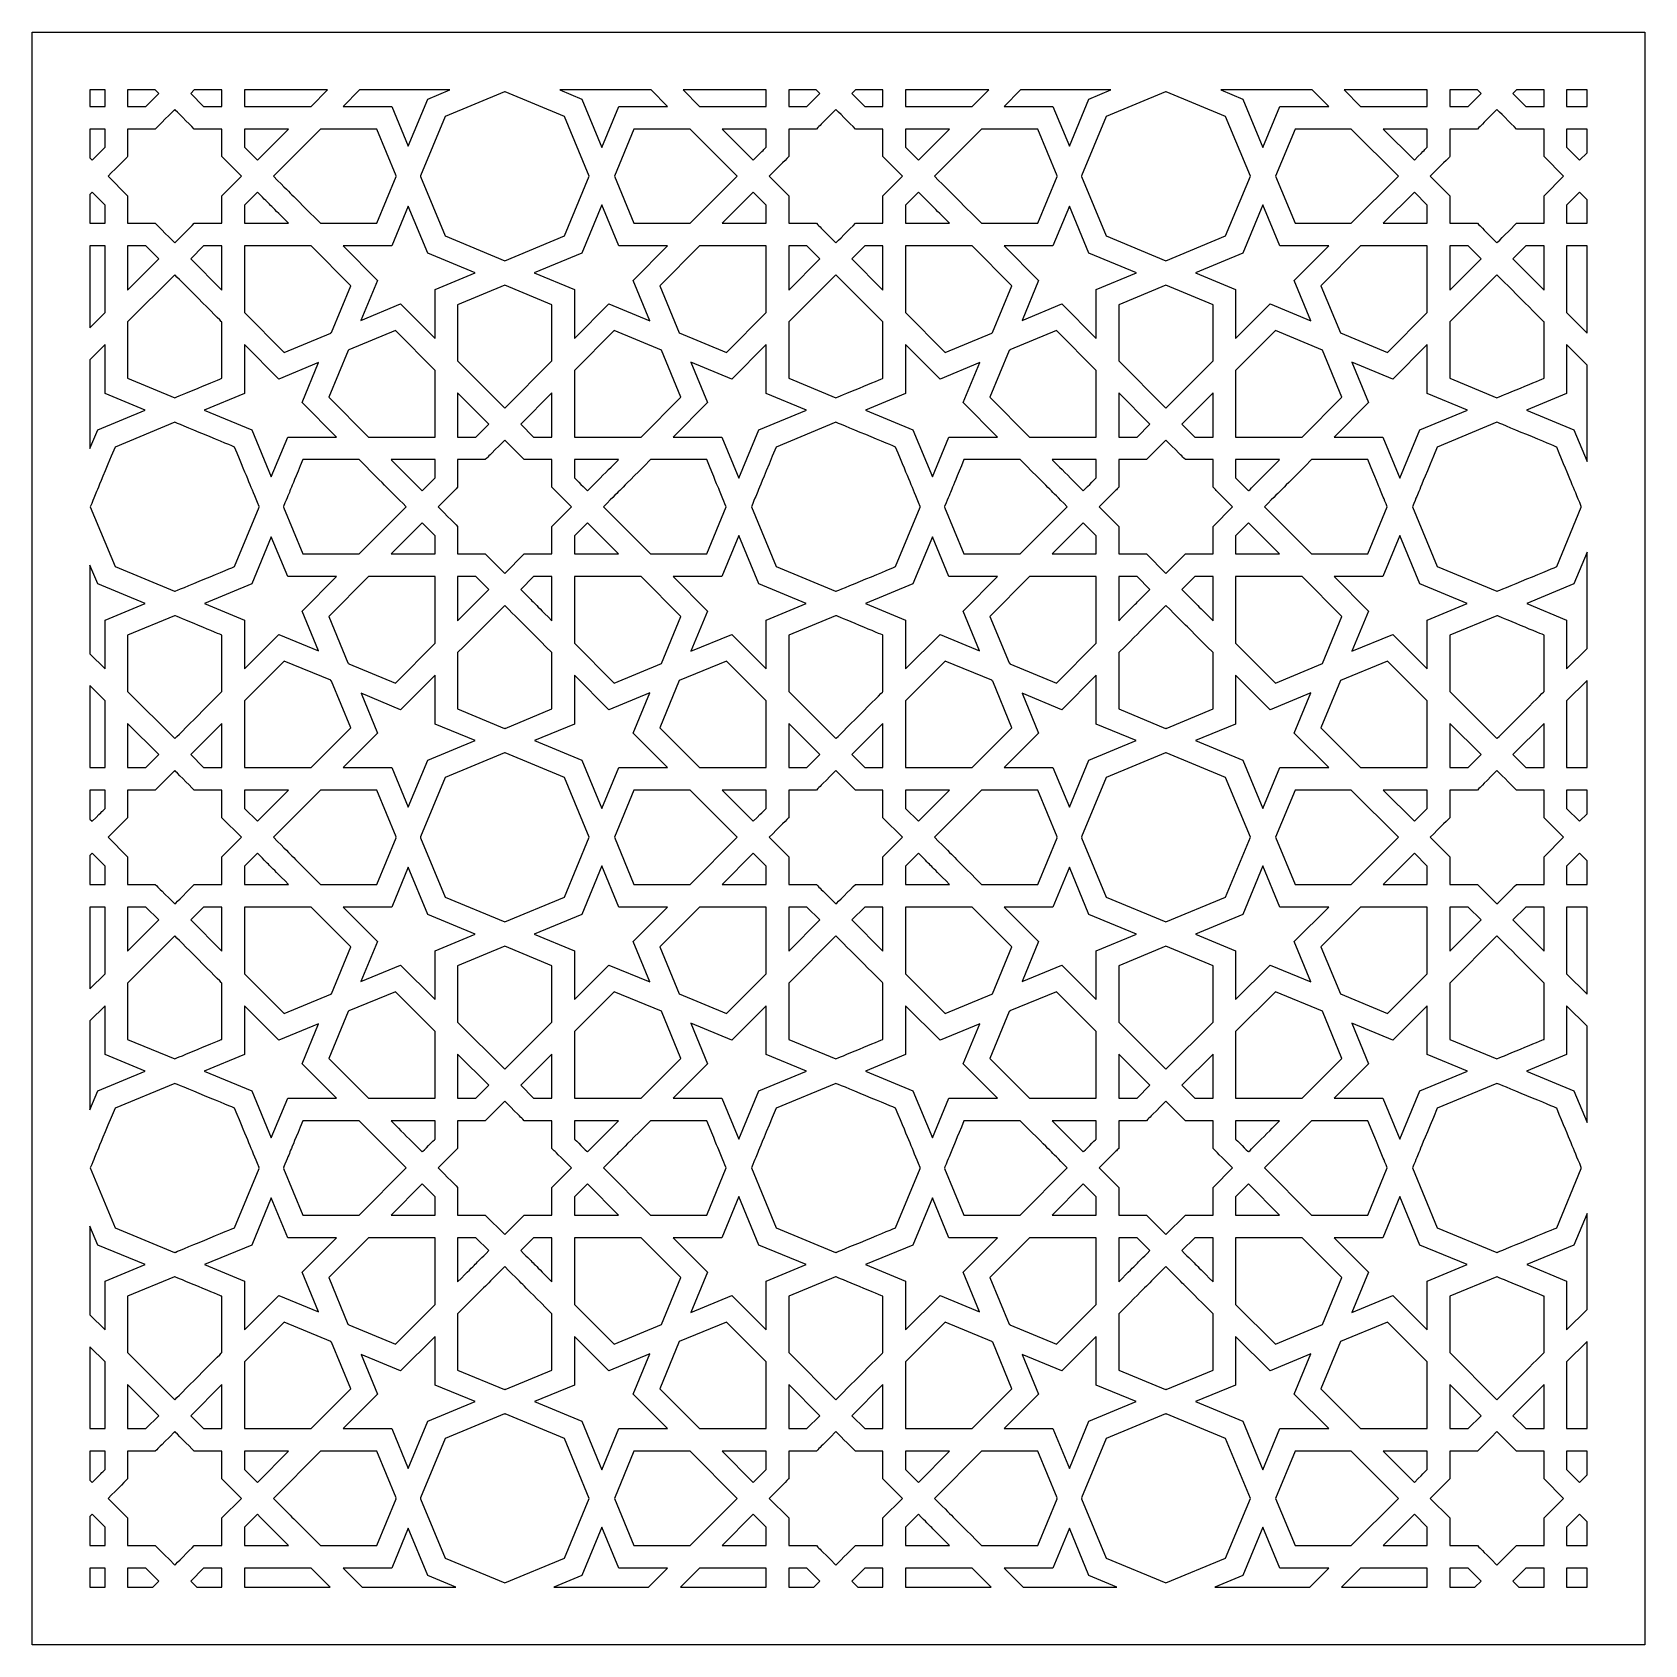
# Model space of a CAD drawing. Header units: millimetres. Extents: x -64 to 64, y -64 to 64.
import ezdxf

# ---------------------------------------------------------------- set-up
doc = ezdxf.new("R2010")
doc.units = ezdxf.units.MM
doc.header["$MEASUREMENT"] = 0
doc.layers.add('layer 1', color=7, linetype='Continuous')

msp = doc.modelspace()

# ---------------------------------------------------------------- linework, layer by layer
at = {"layer": 'layer 1', "color": 250}
for points, knots in [([(-63.5, 63.5), (-63.5, 63.5), (-63.5, -63.5), (-63.5, -63.5), (-63.5, -63.5), (-63.5, -63.5), (63.5, -63.5), (63.5, -63.5), (63.5, -63.5), (63.5, -63.5), (63.5, 63.5), (63.5, 63.5), (63.5, 63.5), (63.5, 63.5), (-63.5, 63.5), (-63.5, 63.5)], [0, 0, 0, 0, 0.2, 0.2, 0.2, 0.2, 0.4, 0.4, 0.4, 0.4, 0.6, 0.6, 0.6, 0.6, 1, 1, 1, 1]), ([(-58.9587, 58.9587), (-58.9587, 58.9587), (-57.7649, 58.9587), (-57.7649, 58.9587), (-57.7649, 58.9587), (-57.7649, 58.9587), (-57.7649, 57.6598), (-57.7649, 57.6598), (-57.7649, 57.6598), (-57.7649, 57.6598), (-58.9587, 57.6598), (-58.9587, 57.6598), (-58.9587, 57.6598), (-58.9587, 57.6598), (-58.9587, 58.9587), (-58.9587, 58.9587)], [0, 0, 0, 0, 0.2, 0.2, 0.2, 0.2, 0.4, 0.4, 0.4, 0.4, 0.6, 0.6, 0.6, 0.6, 1, 1, 1, 1]), ([(-55.9868, 58.9587), (-55.9868, 58.9587), (-53.8136, 58.9587), (-53.8136, 58.9587), (-53.8136, 58.9587), (-53.8136, 58.9587), (-53.5321, 58.6768), (-53.5321, 58.6768), (-53.5321, 58.6768), (-53.5321, 58.6768), (-54.5487, 57.6598), (-54.5487, 57.6598), (-54.5487, 57.6598), (-54.5487, 57.6598), (-55.9868, 57.6598), (-55.9868, 57.6598), (-55.9868, 57.6598), (-55.9868, 57.6598), (-55.9868, 58.9587), (-55.9868, 58.9587)], [0, 0, 0, 0, 0.16666667, 0.16666667, 0.16666667, 0.16666667, 0.33333333, 0.33333333, 0.33333333, 0.33333333, 0.5, 0.5, 0.5, 0.5, 0.66666667, 0.66666667, 0.66666667, 0.66666667, 1, 1, 1, 1]), ([(-50.7366, 58.9587), (-50.7366, 58.9587), (-48.5635, 58.9587), (-48.5635, 58.9587), (-48.5635, 58.9587), (-48.5635, 58.9587), (-48.5635, 57.6598), (-48.5635, 57.6598), (-48.5635, 57.6598), (-48.5635, 57.6598), (-50.0016, 57.6598), (-50.0016, 57.6598), (-50.0016, 57.6598), (-50.0016, 57.6598), (-51.0182, 58.6768), (-51.0182, 58.6768), (-51.0182, 58.6768), (-51.0182, 58.6768), (-50.7366, 58.9587), (-50.7366, 58.9587)], [0, 0, 0, 0, 0.16666667, 0.16666667, 0.16666667, 0.16666667, 0.33333333, 0.33333333, 0.33333333, 0.33333333, 0.5, 0.5, 0.5, 0.5, 0.66666667, 0.66666667, 0.66666667, 0.66666667, 1, 1, 1, 1]), ([(-46.7858, 58.9587), (-46.7858, 58.9587), (-40.2387, 58.9587), (-40.2387, 58.9587), (-40.2387, 58.9587), (-40.2387, 58.9587), (-41.5365, 57.6598), (-41.5365, 57.6598), (-41.5365, 57.6598), (-41.5365, 57.6598), (-46.7858, 57.6598), (-46.7858, 57.6598), (-46.7858, 57.6598), (-46.7858, 57.6598), (-46.7858, 58.9587), (-46.7858, 58.9587)], [0, 0, 0, 0, 0.2, 0.2, 0.2, 0.2, 0.4, 0.4, 0.4, 0.4, 0.6, 0.6, 0.6, 0.6, 1, 1, 1, 1]), ([(-37.7248, 58.9587), (-37.7248, 58.9587), (-30.6102, 58.9587), (-30.6102, 58.9587), (-30.6102, 58.9587), (-30.6102, 58.9587), (-32.35, 58.2373), (-32.35, 58.2373), (-32.35, 58.2373), (-32.35, 58.2373), (-33.8868, 54.5239), (-33.8868, 54.5239), (-33.8868, 54.5239), (-33.8868, 54.5239), (-35.1848, 57.6598), (-35.1848, 57.6598), (-35.1848, 57.6598), (-35.6653, 57.6598), (-38.5421, 57.6598), (-39.0226, 57.6598), (-39.0226, 57.6598), (-39.0226, 57.6598), (-37.7248, 58.9587), (-37.7248, 58.9587)], [0, 0, 0, 0, 0.14285714, 0.14285714, 0.14285714, 0.14285714, 0.28571429, 0.28571429, 0.28571429, 0.28571429, 0.42857143, 0.42857143, 0.42857143, 0.42857143, 0.57142857, 0.57142857, 0.57142857, 0.57142857, 0.71428571, 0.71428571, 0.71428571, 0.71428571, 1, 1, 1, 1]), ([(-26.2834, 58.8091), (-26.2834, 58.8091), (-26.2622, 58.8179), (-26.2622, 58.8179), (-26.2622, 58.8179), (-26.2622, 58.8179), (-21.5766, 56.8759), (-21.5766, 56.8759), (-21.5766, 56.8759), (-21.5766, 56.8759), (-19.6275, 52.1653), (-19.6275, 52.1653), (-19.6275, 52.1653), (-19.6275, 52.1653), (-21.5766, 47.4553), (-21.5766, 47.4553), (-21.5766, 47.4553), (-21.5766, 47.4553), (-26.2834, 45.5045), (-26.2834, 45.5045), (-26.2834, 45.5045), (-26.2834, 45.5045), (-30.9896, 47.4553), (-30.9896, 47.4553), (-30.9896, 47.4553), (-30.9896, 47.4553), (-32.9244, 52.1317), (-32.9244, 52.1317), (-32.9244, 52.1317), (-32.9244, 52.1317), (-32.9105, 52.1653), (-32.9105, 52.1653), (-32.9105, 52.1653), (-32.9105, 52.1653), (-32.9244, 52.1991), (-32.9244, 52.1991), (-32.9244, 52.1991), (-32.9244, 52.1991), (-30.9896, 56.8759), (-30.9896, 56.8759), (-30.9896, 56.8759), (-30.9896, 56.8759), (-26.3042, 58.8179), (-26.3042, 58.8179), (-26.3042, 58.8179), (-26.3042, 58.8179), (-26.2834, 58.8091), (-26.2834, 58.8091)], [0, 0, 0, 0, 0.07692308, 0.07692308, 0.07692308, 0.07692308, 0.15384615, 0.15384615, 0.15384615, 0.15384615, 0.23076923, 0.23076923, 0.23076923, 0.23076923, 0.30769231, 0.30769231, 0.30769231, 0.30769231, 0.38461538, 0.38461538, 0.38461538, 0.38461538, 0.46153846, 0.46153846, 0.46153846, 0.46153846, 0.53846154, 0.53846154, 0.53846154, 0.53846154, 0.61538462, 0.61538462, 0.61538462, 0.61538462, 0.69230769, 0.69230769, 0.69230769, 0.69230769, 0.76923077, 0.76923077, 0.76923077, 0.76923077, 0.84615385, 0.84615385, 0.84615385, 0.84615385, 1, 1, 1, 1]), ([(-14.7588, 58.9587), (-14.7588, 58.9587), (-13.4606, 57.6598), (-13.4606, 57.6598), (-13.4606, 57.6598), (-13.9442, 57.6598), (-16.8286, 57.6598), (-17.2985, 57.6598), (-17.2985, 57.6598), (-17.2985, 57.6598), (-18.638, 54.4234), (-18.638, 54.4234), (-18.638, 54.4234), (-18.638, 54.4234), (-20.2163, 58.2373), (-20.2163, 58.2373), (-20.2163, 58.2373), (-20.2163, 58.2373), (-21.9558, 58.9587), (-21.9558, 58.9587), (-21.9558, 58.9587), (-21.9558, 58.9587), (-14.7588, 58.9587), (-14.7588, 58.9587)], [0, 0, 0, 0, 0.14285714, 0.14285714, 0.14285714, 0.14285714, 0.28571429, 0.28571429, 0.28571429, 0.28571429, 0.42857143, 0.42857143, 0.42857143, 0.42857143, 0.57142857, 0.57142857, 0.57142857, 0.57142857, 0.71428571, 0.71428571, 0.71428571, 0.71428571, 1, 1, 1, 1]), ([(-5.6974, 58.9587), (-5.6974, 58.9587), (-5.6974, 57.6598), (-5.6974, 57.6598), (-5.6974, 57.6598), (-5.6974, 57.6598), (-10.9467, 57.6598), (-10.9467, 57.6598), (-10.9467, 57.6598), (-10.9467, 57.6598), (-12.2442, 58.9587), (-12.2442, 58.9587), (-12.2442, 58.9587), (-12.2442, 58.9587), (-5.6974, 58.9587), (-5.6974, 58.9587)], [0, 0, 0, 0, 0.2, 0.2, 0.2, 0.2, 0.4, 0.4, 0.4, 0.4, 0.6, 0.6, 0.6, 0.6, 1, 1, 1, 1]), ([(-3.919, 58.9587), (-3.919, 58.9587), (-1.7459, 58.9587), (-1.7459, 58.9587), (-1.7459, 58.9587), (-1.7459, 58.9587), (-1.4644, 58.6768), (-1.4644, 58.6768), (-1.4644, 58.6768), (-1.4644, 58.6768), (-2.4811, 57.6598), (-2.4811, 57.6598), (-2.4811, 57.6598), (-2.4811, 57.6598), (-3.919, 57.6598), (-3.919, 57.6598), (-3.919, 57.6598), (-3.919, 57.6598), (-3.919, 58.9587), (-3.919, 58.9587)], [0, 0, 0, 0, 0.16666667, 0.16666667, 0.16666667, 0.16666667, 0.33333333, 0.33333333, 0.33333333, 0.33333333, 0.5, 0.5, 0.5, 0.5, 0.66666667, 0.66666667, 0.66666667, 0.66666667, 1, 1, 1, 1]), ([(1.331, 58.9587), (1.331, 58.9587), (3.5041, 58.9587), (3.5041, 58.9587), (3.5041, 58.9587), (3.5041, 58.9587), (3.5041, 57.6598), (3.5041, 57.6598), (3.5041, 57.6598), (3.5041, 57.6598), (2.0659, 57.6598), (2.0659, 57.6598), (2.0659, 57.6598), (2.0659, 57.6598), (1.0495, 58.6768), (1.0495, 58.6768), (1.0495, 58.6768), (1.0495, 58.6768), (1.331, 58.9587), (1.331, 58.9587)], [0, 0, 0, 0, 0.16666667, 0.16666667, 0.16666667, 0.16666667, 0.33333333, 0.33333333, 0.33333333, 0.33333333, 0.5, 0.5, 0.5, 0.5, 0.66666667, 0.66666667, 0.66666667, 0.66666667, 1, 1, 1, 1]), ([(5.2818, 58.9587), (5.2818, 58.9587), (11.829, 58.9587), (11.829, 58.9587), (11.829, 58.9587), (11.829, 58.9587), (10.5311, 57.6598), (10.5311, 57.6598), (10.5311, 57.6598), (10.5311, 57.6598), (5.2818, 57.6598), (5.2818, 57.6598), (5.2818, 57.6598), (5.2818, 57.6598), (5.2818, 58.9587), (5.2818, 58.9587)], [0, 0, 0, 0, 0.2, 0.2, 0.2, 0.2, 0.4, 0.4, 0.4, 0.4, 0.6, 0.6, 0.6, 0.6, 1, 1, 1, 1]), ([(14.3429, 58.9587), (14.3429, 58.9587), (21.4574, 58.9587), (21.4574, 58.9587), (21.4574, 58.9587), (21.4574, 58.9587), (19.7178, 58.2373), (19.7178, 58.2373), (19.7178, 58.2373), (19.7178, 58.2373), (18.1808, 54.5239), (18.1808, 54.5239), (18.1808, 54.5239), (18.1808, 54.5239), (16.8829, 57.6598), (16.8829, 57.6598), (16.8829, 57.6598), (16.4024, 57.6598), (13.5255, 57.6598), (13.045, 57.6598), (13.045, 57.6598), (13.045, 57.6598), (14.3429, 58.9587), (14.3429, 58.9587)], [0, 0, 0, 0, 0.14285714, 0.14285714, 0.14285714, 0.14285714, 0.28571429, 0.28571429, 0.28571429, 0.28571429, 0.42857143, 0.42857143, 0.42857143, 0.42857143, 0.57142857, 0.57142857, 0.57142857, 0.57142857, 0.71428571, 0.71428571, 0.71428571, 0.71428571, 1, 1, 1, 1]), ([(25.7845, 58.8091), (25.7845, 58.8091), (25.8053, 58.8179), (25.8053, 58.8179), (25.8053, 58.8179), (25.8053, 58.8179), (30.4913, 56.8759), (30.4913, 56.8759), (30.4913, 56.8759), (30.4913, 56.8759), (32.44, 52.1653), (32.44, 52.1653), (32.44, 52.1653), (32.44, 52.1653), (30.4913, 47.4553), (30.4913, 47.4553), (30.4913, 47.4553), (30.4913, 47.4553), (25.7845, 45.5045), (25.7845, 45.5045), (25.7845, 45.5045), (25.7845, 45.5045), (21.0781, 47.4553), (21.0781, 47.4553), (21.0781, 47.4553), (21.0781, 47.4553), (19.1431, 52.1317), (19.1431, 52.1317), (19.1431, 52.1317), (19.1431, 52.1317), (19.1572, 52.1653), (19.1572, 52.1653), (19.1572, 52.1653), (19.1572, 52.1653), (19.1431, 52.1991), (19.1431, 52.1991), (19.1431, 52.1991), (19.1431, 52.1991), (21.0781, 56.8759), (21.0781, 56.8759), (21.0781, 56.8759), (21.0781, 56.8759), (25.7634, 58.8179), (25.7634, 58.8179), (25.7634, 58.8179), (25.7634, 58.8179), (25.7845, 58.8091), (25.7845, 58.8091)], [0, 0, 0, 0, 0.07692308, 0.07692308, 0.07692308, 0.07692308, 0.15384615, 0.15384615, 0.15384615, 0.15384615, 0.23076923, 0.23076923, 0.23076923, 0.23076923, 0.30769231, 0.30769231, 0.30769231, 0.30769231, 0.38461538, 0.38461538, 0.38461538, 0.38461538, 0.46153846, 0.46153846, 0.46153846, 0.46153846, 0.53846154, 0.53846154, 0.53846154, 0.53846154, 0.61538462, 0.61538462, 0.61538462, 0.61538462, 0.69230769, 0.69230769, 0.69230769, 0.69230769, 0.76923077, 0.76923077, 0.76923077, 0.76923077, 0.84615385, 0.84615385, 0.84615385, 0.84615385, 1, 1, 1, 1]), ([(37.3087, 58.9587), (37.3087, 58.9587), (38.6073, 57.6598), (38.6073, 57.6598), (38.6073, 57.6598), (38.1233, 57.6598), (35.239, 57.6598), (34.7694, 57.6598), (34.7694, 57.6598), (34.7694, 57.6598), (33.4299, 54.4234), (33.4299, 54.4234), (33.4299, 54.4234), (33.4299, 54.4234), (31.8512, 58.2373), (31.8512, 58.2373), (31.8512, 58.2373), (31.8512, 58.2373), (30.1117, 58.9587), (30.1117, 58.9587), (30.1117, 58.9587), (30.1117, 58.9587), (37.3087, 58.9587), (37.3087, 58.9587)], [0, 0, 0, 0, 0.14285714, 0.14285714, 0.14285714, 0.14285714, 0.28571429, 0.28571429, 0.28571429, 0.28571429, 0.42857143, 0.42857143, 0.42857143, 0.42857143, 0.57142857, 0.57142857, 0.57142857, 0.57142857, 0.71428571, 0.71428571, 0.71428571, 0.71428571, 1, 1, 1, 1]), ([(46.3705, 58.9587), (46.3705, 58.9587), (46.3705, 57.6598), (46.3705, 57.6598), (46.3705, 57.6598), (46.3705, 57.6598), (41.1212, 57.6598), (41.1212, 57.6598), (41.1212, 57.6598), (41.1212, 57.6598), (39.8233, 58.9587), (39.8233, 58.9587), (39.8233, 58.9587), (39.8233, 58.9587), (46.3705, 58.9587), (46.3705, 58.9587)], [0, 0, 0, 0, 0.2, 0.2, 0.2, 0.2, 0.4, 0.4, 0.4, 0.4, 0.6, 0.6, 0.6, 0.6, 1, 1, 1, 1]), ([(48.1485, 58.9587), (48.1485, 58.9587), (50.3216, 58.9587), (50.3216, 58.9587), (50.3216, 58.9587), (50.3216, 58.9587), (50.6032, 58.6768), (50.6032, 58.6768), (50.6032, 58.6768), (50.6032, 58.6768), (49.5868, 57.6598), (49.5868, 57.6598), (49.5868, 57.6598), (49.5868, 57.6598), (48.1485, 57.6598), (48.1485, 57.6598), (48.1485, 57.6598), (48.1485, 57.6598), (48.1485, 58.9587), (48.1485, 58.9587)], [0, 0, 0, 0, 0.16666667, 0.16666667, 0.16666667, 0.16666667, 0.33333333, 0.33333333, 0.33333333, 0.33333333, 0.5, 0.5, 0.5, 0.5, 0.66666667, 0.66666667, 0.66666667, 0.66666667, 1, 1, 1, 1]), ([(53.3986, 58.9587), (53.3986, 58.9587), (55.5717, 58.9587), (55.5717, 58.9587), (55.5717, 58.9587), (55.5717, 58.9587), (55.5717, 57.6598), (55.5717, 57.6598), (55.5717, 57.6598), (55.5717, 57.6598), (54.1338, 57.6598), (54.1338, 57.6598), (54.1338, 57.6598), (54.1338, 57.6598), (53.117, 58.6768), (53.117, 58.6768), (53.117, 58.6768), (53.117, 58.6768), (53.3986, 58.9587), (53.3986, 58.9587)], [0, 0, 0, 0, 0.16666667, 0.16666667, 0.16666667, 0.16666667, 0.33333333, 0.33333333, 0.33333333, 0.33333333, 0.5, 0.5, 0.5, 0.5, 0.66666667, 0.66666667, 0.66666667, 0.66666667, 1, 1, 1, 1]), ([(58.9587, 57.6598), (58.9587, 57.6598), (57.3497, 57.6598), (57.3497, 57.6598), (57.3497, 57.6598), (57.3497, 57.6598), (57.3497, 58.9587), (57.3497, 58.9587), (57.3497, 58.9587), (57.3497, 58.9587), (58.9587, 58.9587), (58.9587, 58.9587), (58.9587, 58.9587), (58.9587, 58.9587), (58.9587, 57.6598), (58.9587, 57.6598)], [0, 0, 0, 0, 0.2, 0.2, 0.2, 0.2, 0.4, 0.4, 0.4, 0.4, 0.6, 0.6, 0.6, 0.6, 1, 1, 1, 1]), ([(-55.9868, 53.7044), (-55.9868, 54.9974), (-55.9868, 54.5899), (-55.9868, 55.8796), (-55.9868, 55.8796), (-54.7023, 55.8796), (-55.1021, 55.8796), (-53.8128, 55.8796), (-53.8128, 55.8796), (-53.4254, 56.2677), (-53.672, 56.0208), (-52.2752, 57.4185), (-52.2752, 57.4185), (-52.2063, 57.3497), (-51.1635, 56.3058), (-50.738, 55.8796), (-50.738, 55.8796), (-50.738, 55.8796), (-48.5635, 55.8796), (-48.5635, 55.8796), (-48.5635, 55.8796), (-48.5635, 55.8796), (-48.5635, 53.7044), (-48.5635, 53.7044), (-48.5635, 53.7044), (-48.5635, 53.7044), (-47.0258, 52.1653), (-47.0258, 52.1653), (-47.0258, 52.1653), (-47.0258, 52.1653), (-48.5635, 50.6268), (-48.5635, 50.6268), (-48.5635, 50.6268), (-48.5635, 49.874), (-48.5635, 50.3721), (-48.5635, 48.4509), (-48.5635, 48.4509), (-49.8483, 48.4509), (-49.4484, 48.4509), (-50.738, 48.4509), (-50.738, 48.4509), (-51.1296, 48.0586), (-52.2009, 46.9861), (-52.2752, 46.9117), (-52.2752, 46.9117), (-53.672, 48.3097), (-53.4254, 48.0628), (-53.8128, 48.4509), (-53.8128, 48.4509), (-55.1045, 48.4509), (-54.6978, 48.4509), (-55.9868, 48.4509), (-55.9868, 48.4509), (-55.9868, 49.7339), (-55.9868, 49.336), (-55.9868, 50.6261), (-55.9868, 50.6261), (-55.9868, 50.6261), (-57.5248, 52.1653), (-57.5248, 52.1653), (-57.5248, 52.1653), (-56.7902, 52.9004), (-55.9872, 53.7041), (-55.9868, 53.7044)], [0, 0, 0, 0, 0.05882353, 0.05882353, 0.05882353, 0.05882353, 0.11764706, 0.11764706, 0.11764706, 0.11764706, 0.17647059, 0.17647059, 0.17647059, 0.17647059, 0.23529412, 0.23529412, 0.23529412, 0.23529412, 0.29411765, 0.29411765, 0.29411765, 0.29411765, 0.35294118, 0.35294118, 0.35294118, 0.35294118, 0.41176471, 0.41176471, 0.41176471, 0.41176471, 0.47058824, 0.47058824, 0.47058824, 0.47058824, 0.52941176, 0.52941176, 0.52941176, 0.52941176, 0.58823529, 0.58823529, 0.58823529, 0.58823529, 0.64705882, 0.64705882, 0.64705882, 0.64705882, 0.70588235, 0.70588235, 0.70588235, 0.70588235, 0.76470588, 0.76470588, 0.76470588, 0.76470588, 0.82352941, 0.82352941, 0.82352941, 0.82352941, 0.88235294, 0.88235294, 0.88235294, 0.88235294, 1, 1, 1, 1]), ([(-3.919, 53.7044), (-3.919, 54.9974), (-3.919, 54.5899), (-3.919, 55.8796), (-3.919, 55.8796), (-2.6349, 55.8796), (-3.0346, 55.8796), (-1.7452, 55.8796), (-1.7452, 55.8796), (-1.3578, 56.2677), (-1.6044, 56.0208), (-0.2074, 57.4185), (-0.2074, 57.4185), (-0.1386, 57.3497), (0.9042, 56.3058), (1.3296, 55.8796), (1.3296, 55.8796), (1.3296, 55.8796), (3.5041, 55.8796), (3.5041, 55.8796), (3.5041, 55.8796), (3.5041, 55.8796), (3.5041, 53.7044), (3.5041, 53.7044), (3.5041, 53.7044), (3.5041, 53.7044), (5.0419, 52.1653), (5.0419, 52.1653), (5.0419, 52.1653), (5.0419, 52.1653), (3.5041, 50.6268), (3.5041, 50.6268), (3.5041, 50.6268), (3.5041, 49.874), (3.5041, 50.3721), (3.5041, 48.4509), (3.5041, 48.4509), (2.2193, 48.4509), (2.6194, 48.4509), (1.3296, 48.4509), (1.3296, 48.4509), (0.9021, 48.0222), (-0.1341, 46.9851), (-0.2074, 46.9117), (-0.2074, 46.9117), (-1.6044, 48.3097), (-1.3578, 48.0628), (-1.7452, 48.4509), (-1.7452, 48.4509), (-3.0367, 48.4509), (-2.6303, 48.4509), (-3.919, 48.4509), (-3.919, 48.4509), (-3.919, 49.7339), (-3.919, 49.336), (-3.919, 50.6261), (-3.919, 50.6261), (-3.919, 50.6261), (-5.4571, 52.1653), (-5.4571, 52.1653), (-5.4571, 52.1653), (-4.7226, 52.9004), (-3.9197, 53.7041), (-3.919, 53.7044)], [0, 0, 0, 0, 0.05882353, 0.05882353, 0.05882353, 0.05882353, 0.11764706, 0.11764706, 0.11764706, 0.11764706, 0.17647059, 0.17647059, 0.17647059, 0.17647059, 0.23529412, 0.23529412, 0.23529412, 0.23529412, 0.29411765, 0.29411765, 0.29411765, 0.29411765, 0.35294118, 0.35294118, 0.35294118, 0.35294118, 0.41176471, 0.41176471, 0.41176471, 0.41176471, 0.47058824, 0.47058824, 0.47058824, 0.47058824, 0.52941176, 0.52941176, 0.52941176, 0.52941176, 0.58823529, 0.58823529, 0.58823529, 0.58823529, 0.64705882, 0.64705882, 0.64705882, 0.64705882, 0.70588235, 0.70588235, 0.70588235, 0.70588235, 0.76470588, 0.76470588, 0.76470588, 0.76470588, 0.82352941, 0.82352941, 0.82352941, 0.82352941, 0.88235294, 0.88235294, 0.88235294, 0.88235294, 1, 1, 1, 1]), ([(48.1485, 53.7044), (48.1485, 54.9974), (48.1485, 54.5899), (48.1485, 55.8796), (48.1485, 55.8796), (49.433, 55.8796), (49.0333, 55.8796), (50.3227, 55.8796), (50.3227, 55.8796), (50.71, 56.2677), (50.4635, 56.0208), (51.8601, 57.4185), (51.8601, 57.4185), (51.9335, 57.3454), (52.9696, 56.3083), (53.3975, 55.8796), (53.3975, 55.8796), (53.3975, 55.8796), (55.5717, 55.8796), (55.5717, 55.8796), (55.5717, 55.8796), (55.5717, 55.8796), (55.5717, 53.7044), (55.5717, 53.7044), (55.5717, 53.7044), (55.5717, 53.7044), (57.1094, 52.1653), (57.1094, 52.1653), (57.1094, 52.1653), (57.1094, 52.1653), (55.5717, 50.6268), (55.5717, 50.6268), (55.5717, 50.6268), (55.5717, 49.874), (55.5717, 50.3721), (55.5717, 48.4509), (55.5717, 48.4509), (54.2869, 48.4509), (54.6869, 48.4509), (53.3975, 48.4509), (53.3975, 48.4509), (53.0056, 48.0586), (51.9345, 46.9861), (51.8601, 46.9117), (51.8601, 46.9117), (50.4635, 48.3097), (50.71, 48.0628), (50.3227, 48.4509), (50.3227, 48.4509), (49.0308, 48.4509), (49.4376, 48.4509), (48.1485, 48.4509), (48.1485, 48.4509), (48.1485, 49.7339), (48.1485, 49.336), (48.1485, 50.6261), (48.1485, 50.6261), (48.1485, 50.6261), (46.6104, 52.1653), (46.6104, 52.1653), (46.6104, 52.1653), (47.3452, 52.9004), (48.1482, 53.7041), (48.1485, 53.7044)], [0, 0, 0, 0, 0.05882353, 0.05882353, 0.05882353, 0.05882353, 0.11764706, 0.11764706, 0.11764706, 0.11764706, 0.17647059, 0.17647059, 0.17647059, 0.17647059, 0.23529412, 0.23529412, 0.23529412, 0.23529412, 0.29411765, 0.29411765, 0.29411765, 0.29411765, 0.35294118, 0.35294118, 0.35294118, 0.35294118, 0.41176471, 0.41176471, 0.41176471, 0.41176471, 0.47058824, 0.47058824, 0.47058824, 0.47058824, 0.52941176, 0.52941176, 0.52941176, 0.52941176, 0.58823529, 0.58823529, 0.58823529, 0.58823529, 0.64705882, 0.64705882, 0.64705882, 0.64705882, 0.70588235, 0.70588235, 0.70588235, 0.70588235, 0.76470588, 0.76470588, 0.76470588, 0.76470588, 0.82352941, 0.82352941, 0.82352941, 0.82352941, 0.88235294, 0.88235294, 0.88235294, 0.88235294, 1, 1, 1, 1]), ([(-58.9587, 55.8796), (-58.9587, 55.8796), (-57.7649, 55.8796), (-57.7649, 55.8796), (-57.7649, 55.8796), (-57.7649, 55.8796), (-57.7649, 54.441), (-57.7649, 54.441), (-57.7649, 54.441), (-58.0237, 54.1817), (-57.821, 54.3846), (-58.7815, 53.4233), (-58.7815, 53.4233), (-58.7815, 53.4233), (-58.7819, 53.424), (-58.7819, 53.424), (-58.7819, 53.424), (-58.7819, 53.424), (-58.7823, 53.4233), (-58.7823, 53.4233), (-58.7823, 53.4233), (-58.7823, 53.4233), (-58.9587, 53.6), (-58.9587, 53.6), (-58.9587, 53.6), (-58.9587, 53.6), (-58.9587, 55.8796), (-58.9587, 55.8796)], [0, 0, 0, 0, 0.125, 0.125, 0.125, 0.125, 0.25, 0.25, 0.25, 0.25, 0.375, 0.375, 0.375, 0.375, 0.5, 0.5, 0.5, 0.5, 0.625, 0.625, 0.625, 0.625, 0.75, 0.75, 0.75, 0.75, 1, 1, 1, 1]), ([(-46.7858, 55.8796), (-46.7858, 55.8796), (-43.3146, 55.8796), (-43.3146, 55.8796), (-43.3146, 55.8796), (-43.3146, 55.8796), (-45.7689, 53.4233), (-45.7689, 53.4233), (-45.7689, 53.4233), (-45.7689, 53.4233), (-46.7858, 54.441), (-46.7858, 54.441), (-46.7858, 54.441), (-46.7858, 54.441), (-46.7858, 55.8796), (-46.7858, 55.8796)], [0, 0, 0, 0, 0.2, 0.2, 0.2, 0.2, 0.4, 0.4, 0.4, 0.4, 0.6, 0.6, 0.6, 0.6, 1, 1, 1, 1]), ([(-34.8491, 52.1317), (-34.8491, 52.1317), (-36.3723, 48.4509), (-36.3723, 48.4509), (-36.3723, 48.4509), (-36.3723, 48.4509), (-40.8003, 48.4509), (-40.8003, 48.4509), (-40.8003, 48.4509), (-43.4141, 51.0674), (-42.5771, 50.2296), (-44.5119, 52.1653), (-44.5119, 52.1653), (-44.5119, 52.1653), (-40.8003, 55.8796), (-40.8003, 55.8796), (-40.8003, 55.8796), (-40.8003, 55.8796), (-36.3723, 55.8796), (-36.3723, 55.8796), (-36.3723, 55.8796), (-36.3723, 55.8796), (-34.8491, 52.1991), (-34.8491, 52.1991), (-34.8491, 52.1991), (-34.8491, 52.1991), (-34.8631, 52.1653), (-34.8631, 52.1653), (-34.8631, 52.1653), (-34.8631, 52.1653), (-34.8491, 52.1317), (-34.8491, 52.1317)], [0, 0, 0, 0, 0.11111111, 0.11111111, 0.11111111, 0.11111111, 0.22222222, 0.22222222, 0.22222222, 0.22222222, 0.33333333, 0.33333333, 0.33333333, 0.33333333, 0.44444444, 0.44444444, 0.44444444, 0.44444444, 0.55555556, 0.55555556, 0.55555556, 0.55555556, 0.66666667, 0.66666667, 0.66666667, 0.66666667, 0.77777778, 0.77777778, 0.77777778, 0.77777778, 1, 1, 1, 1]), ([(-7.9717, 52.1653), (-7.9717, 52.1653), (-11.6829, 48.4509), (-11.6829, 48.4509), (-11.6829, 48.4509), (-11.6829, 48.4509), (-16.1107, 48.4509), (-16.1107, 48.4509), (-16.1107, 48.4509), (-16.1107, 48.4509), (-17.6481, 52.1645), (-17.6481, 52.1645), (-17.6481, 52.1645), (-17.6481, 52.1645), (-16.1107, 55.8796), (-16.1107, 55.8796), (-16.1107, 55.8796), (-16.1107, 55.8796), (-11.6829, 55.8796), (-11.6829, 55.8796), (-11.6829, 55.8796), (-11.6829, 55.8796), (-7.9717, 52.1653), (-7.9717, 52.1653)], [0, 0, 0, 0, 0.14285714, 0.14285714, 0.14285714, 0.14285714, 0.28571429, 0.28571429, 0.28571429, 0.28571429, 0.42857143, 0.42857143, 0.42857143, 0.42857143, 0.57142857, 0.57142857, 0.57142857, 0.57142857, 0.71428571, 0.71428571, 0.71428571, 0.71428571, 1, 1, 1, 1]), ([(-5.6974, 54.441), (-5.9559, 54.1817), (-5.7535, 54.3846), (-6.7137, 53.4233), (-6.7137, 53.4233), (-6.7137, 53.4233), (-6.7141, 53.424), (-6.7141, 53.424), (-6.7141, 53.424), (-6.7141, 53.424), (-6.7148, 53.4233), (-6.7148, 53.4233), (-6.7148, 53.4233), (-6.7148, 53.4233), (-9.1683, 55.8796), (-9.1683, 55.8796), (-9.1683, 55.8796), (-9.1683, 55.8796), (-5.6974, 55.8796), (-5.6974, 55.8796), (-5.6974, 55.8796), (-5.6974, 55.8796), (-5.6974, 54.441), (-5.6974, 54.441)], [0, 0, 0, 0, 0.14285714, 0.14285714, 0.14285714, 0.14285714, 0.28571429, 0.28571429, 0.28571429, 0.28571429, 0.42857143, 0.42857143, 0.42857143, 0.42857143, 0.57142857, 0.57142857, 0.57142857, 0.57142857, 0.71428571, 0.71428571, 0.71428571, 0.71428571, 1, 1, 1, 1]), ([(5.2818, 55.8796), (5.2818, 55.8796), (8.7531, 55.8796), (8.7531, 55.8796), (8.7531, 55.8796), (8.7531, 55.8796), (6.2988, 53.4233), (6.2988, 53.4233), (6.2988, 53.4233), (6.2988, 53.4233), (5.2818, 54.441), (5.2818, 54.441), (5.2818, 54.441), (5.2818, 54.441), (5.2818, 55.8796), (5.2818, 55.8796)], [0, 0, 0, 0, 0.2, 0.2, 0.2, 0.2, 0.4, 0.4, 0.4, 0.4, 0.6, 0.6, 0.6, 0.6, 1, 1, 1, 1]), ([(17.2184, 52.1317), (17.2184, 52.1317), (15.6954, 48.4509), (15.6954, 48.4509), (15.6954, 48.4509), (15.6954, 48.4509), (11.2674, 48.4509), (11.2674, 48.4509), (11.2674, 48.4509), (8.6536, 51.0674), (9.4904, 50.2296), (7.5558, 52.1653), (7.5558, 52.1653), (7.5558, 52.1653), (11.2674, 55.8796), (11.2674, 55.8796), (11.2674, 55.8796), (11.2674, 55.8796), (15.6954, 55.8796), (15.6954, 55.8796), (15.6954, 55.8796), (15.6954, 55.8796), (17.2184, 52.1991), (17.2184, 52.1991), (17.2184, 52.1991), (17.2184, 52.1991), (17.2046, 52.1653), (17.2046, 52.1653), (17.2046, 52.1653), (17.2046, 52.1653), (17.2184, 52.1317), (17.2184, 52.1317)], [0, 0, 0, 0, 0.11111111, 0.11111111, 0.11111111, 0.11111111, 0.22222222, 0.22222222, 0.22222222, 0.22222222, 0.33333333, 0.33333333, 0.33333333, 0.33333333, 0.44444444, 0.44444444, 0.44444444, 0.44444444, 0.55555556, 0.55555556, 0.55555556, 0.55555556, 0.66666667, 0.66666667, 0.66666667, 0.66666667, 0.77777778, 0.77777778, 0.77777778, 0.77777778, 1, 1, 1, 1]), ([(44.0962, 52.1653), (44.0962, 52.1653), (40.3849, 48.4509), (40.3849, 48.4509), (40.3849, 48.4509), (40.3849, 48.4509), (35.9569, 48.4509), (35.9569, 48.4509), (35.9569, 48.4509), (35.9569, 48.4509), (34.4198, 52.1645), (34.4198, 52.1645), (34.4198, 52.1645), (34.4198, 52.1645), (35.9569, 55.8796), (35.9569, 55.8796), (35.9569, 55.8796), (35.9569, 55.8796), (40.3849, 55.8796), (40.3849, 55.8796), (40.3849, 55.8796), (40.3849, 55.8796), (44.0962, 52.1653), (44.0962, 52.1653)], [0, 0, 0, 0, 0.14285714, 0.14285714, 0.14285714, 0.14285714, 0.28571429, 0.28571429, 0.28571429, 0.28571429, 0.42857143, 0.42857143, 0.42857143, 0.42857143, 0.57142857, 0.57142857, 0.57142857, 0.57142857, 0.71428571, 0.71428571, 0.71428571, 0.71428571, 1, 1, 1, 1]), ([(46.3705, 54.441), (46.1116, 54.1817), (46.3144, 54.3846), (45.3538, 53.4233), (45.3538, 53.4233), (45.3538, 53.4233), (45.3535, 53.424), (45.3535, 53.424), (45.3535, 53.424), (45.3535, 53.424), (45.3531, 53.4233), (45.3531, 53.4233), (45.3531, 53.4233), (45.3531, 53.4233), (42.8992, 55.8796), (42.8992, 55.8796), (42.8992, 55.8796), (42.8992, 55.8796), (46.3705, 55.8796), (46.3705, 55.8796), (46.3705, 55.8796), (46.3705, 55.8796), (46.3705, 54.441), (46.3705, 54.441)], [0, 0, 0, 0, 0.14285714, 0.14285714, 0.14285714, 0.14285714, 0.28571429, 0.28571429, 0.28571429, 0.28571429, 0.42857143, 0.42857143, 0.42857143, 0.42857143, 0.57142857, 0.57142857, 0.57142857, 0.57142857, 0.71428571, 0.71428571, 0.71428571, 0.71428571, 1, 1, 1, 1]), ([(58.9587, 54.0159), (58.9587, 54.0159), (58.3664, 53.4233), (58.3664, 53.4233), (58.3664, 53.4233), (58.3664, 53.4233), (57.3497, 54.441), (57.3497, 54.441), (57.3497, 54.441), (57.3497, 54.441), (57.3497, 55.8796), (57.3497, 55.8796), (57.3497, 55.8796), (57.3497, 55.8796), (58.9587, 55.8796), (58.9587, 55.8796), (58.9587, 55.8796), (58.9587, 55.8796), (58.9587, 54.0159), (58.9587, 54.0159)], [0, 0, 0, 0, 0.16666667, 0.16666667, 0.16666667, 0.16666667, 0.33333333, 0.33333333, 0.33333333, 0.33333333, 0.5, 0.5, 0.5, 0.5, 0.66666667, 0.66666667, 0.66666667, 0.66666667, 1, 1, 1, 1]), ([(-58.9587, 50.7302), (-58.9587, 50.7302), (-58.7819, 50.9072), (-58.7819, 50.9072), (-58.7819, 50.9072), (-58.7819, 50.9072), (-57.7649, 49.8891), (-57.7649, 49.8891), (-57.7649, 49.8891), (-57.7649, 49.8891), (-57.7649, 48.4509), (-57.7649, 48.4509), (-57.7649, 48.4509), (-57.7649, 48.4509), (-58.9587, 48.4509), (-58.9587, 48.4509), (-58.9587, 48.4509), (-58.9587, 48.4509), (-58.9587, 50.7302), (-58.9587, 50.7302)], [0, 0, 0, 0, 0.16666667, 0.16666667, 0.16666667, 0.16666667, 0.33333333, 0.33333333, 0.33333333, 0.33333333, 0.5, 0.5, 0.5, 0.5, 0.66666667, 0.66666667, 0.66666667, 0.66666667, 1, 1, 1, 1]), ([(-46.7858, 49.8902), (-46.7858, 49.8902), (-45.7689, 50.9072), (-45.7689, 50.9072), (-45.7689, 50.9072), (-44.5134, 49.6499), (-45.0596, 50.1968), (-43.3142, 48.4509), (-43.3142, 48.4509), (-43.3142, 48.4509), (-46.7858, 48.4509), (-46.7858, 48.4509), (-46.7858, 48.4509), (-46.7858, 48.4509), (-46.7858, 49.8902), (-46.7858, 49.8902)], [0, 0, 0, 0, 0.2, 0.2, 0.2, 0.2, 0.4, 0.4, 0.4, 0.4, 0.6, 0.6, 0.6, 0.6, 1, 1, 1, 1]), ([(-9.1687, 48.4509), (-9.1687, 48.4509), (-6.7141, 50.9072), (-6.7141, 50.9072), (-6.7141, 50.9072), (-6.7141, 50.9072), (-5.6974, 49.8891), (-5.6974, 49.8891), (-5.6974, 49.8891), (-5.6974, 49.8891), (-5.6974, 48.4509), (-5.6974, 48.4509), (-5.6974, 48.4509), (-5.6974, 48.4509), (-9.1687, 48.4509), (-9.1687, 48.4509)], [0, 0, 0, 0, 0.2, 0.2, 0.2, 0.2, 0.4, 0.4, 0.4, 0.4, 0.6, 0.6, 0.6, 0.6, 1, 1, 1, 1]), ([(5.2818, 49.8902), (5.2818, 49.8902), (6.2988, 50.9072), (6.2988, 50.9072), (6.2988, 50.9072), (7.5544, 49.6499), (7.0079, 50.1968), (8.7535, 48.4509), (8.7535, 48.4509), (8.7535, 48.4509), (5.2818, 48.4509), (5.2818, 48.4509), (5.2818, 48.4509), (5.2818, 48.4509), (5.2818, 49.8902), (5.2818, 49.8902)], [0, 0, 0, 0, 0.2, 0.2, 0.2, 0.2, 0.4, 0.4, 0.4, 0.4, 0.6, 0.6, 0.6, 0.6, 1, 1, 1, 1]), ([(42.8988, 48.4509), (42.8988, 48.4509), (45.3535, 50.9072), (45.3535, 50.9072), (45.3535, 50.9072), (45.3535, 50.9072), (46.3705, 49.8891), (46.3705, 49.8891), (46.3705, 49.8891), (46.3705, 49.8891), (46.3705, 48.4509), (46.3705, 48.4509), (46.3705, 48.4509), (46.3705, 48.4509), (42.8988, 48.4509), (42.8988, 48.4509)], [0, 0, 0, 0, 0.2, 0.2, 0.2, 0.2, 0.4, 0.4, 0.4, 0.4, 0.6, 0.6, 0.6, 0.6, 1, 1, 1, 1]), ([(58.9587, 48.4509), (58.9587, 48.4509), (57.3497, 48.4509), (57.3497, 48.4509), (57.3497, 48.4509), (57.3497, 48.4509), (57.3497, 49.8902), (57.3497, 49.8902), (57.3497, 49.8902), (57.3497, 49.8902), (58.3664, 50.9072), (58.3664, 50.9072), (58.3664, 50.9072), (58.3664, 50.9072), (58.9587, 50.3142), (58.9587, 50.3142), (58.9587, 50.3142), (58.9587, 50.3142), (58.9587, 48.4509), (58.9587, 48.4509)], [0, 0, 0, 0, 0.16666667, 0.16666667, 0.16666667, 0.16666667, 0.33333333, 0.33333333, 0.33333333, 0.33333333, 0.5, 0.5, 0.5, 0.5, 0.66666667, 0.66666667, 0.66666667, 0.66666667, 1, 1, 1, 1]), ([(-39.0216, 46.6707), (-39.0216, 46.6707), (-35.1848, 46.6707), (-35.1848, 46.6707), (-35.1848, 46.6707), (-35.1848, 46.6707), (-33.8868, 49.8066), (-33.8868, 49.8066), (-33.8868, 49.8066), (-33.8868, 49.8066), (-32.35, 46.0936), (-32.35, 46.0936), (-32.35, 46.0936), (-32.35, 46.0936), (-28.6056, 44.5414), (-28.6056, 44.5414), (-28.6056, 44.5414), (-28.6056, 44.5414), (-31.7726, 43.228), (-31.7726, 43.228), (-31.7726, 43.228), (-31.7726, 42.7443), (-31.7726, 39.859), (-31.7726, 39.3873), (-31.7726, 39.3873), (-31.7726, 39.3873), (-34.4869, 42.1033), (-34.4869, 42.1033), (-34.4869, 42.1033), (-34.4869, 42.1033), (-37.6107, 40.8083), (-37.6107, 40.8083), (-37.6107, 40.8083), (-37.6107, 40.8083), (-36.3081, 43.9554), (-36.3081, 43.9554), (-36.3081, 43.9554), (-36.3081, 43.9554), (-39.0216, 46.6707), (-39.0216, 46.6707)], [0, 0, 0, 0, 0.09090909, 0.09090909, 0.09090909, 0.09090909, 0.18181818, 0.18181818, 0.18181818, 0.18181818, 0.27272727, 0.27272727, 0.27272727, 0.27272727, 0.36363636, 0.36363636, 0.36363636, 0.36363636, 0.45454545, 0.45454545, 0.45454545, 0.45454545, 0.54545455, 0.54545455, 0.54545455, 0.54545455, 0.63636364, 0.63636364, 0.63636364, 0.63636364, 0.72727273, 0.72727273, 0.72727273, 0.72727273, 0.81818182, 0.81818182, 0.81818182, 0.81818182, 1, 1, 1, 1]), ([(-17.2985, 46.6707), (-17.2985, 46.6707), (-13.4606, 46.6707), (-13.4606, 46.6707), (-13.4606, 46.6707), (-13.4606, 46.6707), (-16.1745, 43.9554), (-16.1745, 43.9554), (-16.1745, 43.9554), (-16.1745, 43.9554), (-14.8551, 40.767), (-14.8551, 40.767), (-14.8551, 40.767), (-14.8551, 40.767), (-18.0795, 42.1033), (-18.0795, 42.1033), (-18.0795, 42.1033), (-18.0795, 42.1033), (-20.7934, 39.3873), (-20.7934, 39.3873), (-20.7934, 39.3873), (-20.7934, 39.8713), (-20.7934, 42.7581), (-20.7934, 43.228), (-20.7934, 43.228), (-20.7934, 43.228), (-23.9603, 44.5414), (-23.9603, 44.5414), (-23.9603, 44.5414), (-23.9603, 44.5414), (-20.2163, 46.0936), (-20.2163, 46.0936), (-20.2163, 46.0936), (-20.2163, 46.0936), (-18.6383, 49.9068), (-18.6383, 49.9068), (-18.6383, 49.9068), (-18.6383, 49.9068), (-17.2985, 46.6707), (-17.2985, 46.6707)], [0, 0, 0, 0, 0.09090909, 0.09090909, 0.09090909, 0.09090909, 0.18181818, 0.18181818, 0.18181818, 0.18181818, 0.27272727, 0.27272727, 0.27272727, 0.27272727, 0.36363636, 0.36363636, 0.36363636, 0.36363636, 0.45454545, 0.45454545, 0.45454545, 0.45454545, 0.54545455, 0.54545455, 0.54545455, 0.54545455, 0.63636364, 0.63636364, 0.63636364, 0.63636364, 0.72727273, 0.72727273, 0.72727273, 0.72727273, 0.81818182, 0.81818182, 0.81818182, 0.81818182, 1, 1, 1, 1]), ([(13.0461, 46.6707), (13.0461, 46.6707), (16.8829, 46.6707), (16.8829, 46.6707), (16.8829, 46.6707), (16.8829, 46.6707), (18.1808, 49.8066), (18.1808, 49.8066), (18.1808, 49.8066), (18.1808, 49.8066), (19.7178, 46.0936), (19.7178, 46.0936), (19.7178, 46.0936), (19.7178, 46.0936), (23.4622, 44.5414), (23.4622, 44.5414), (23.4622, 44.5414), (23.4622, 44.5414), (20.295, 43.228), (20.295, 43.228), (20.295, 43.228), (20.295, 42.7443), (20.295, 39.859), (20.295, 39.3873), (20.295, 39.3873), (20.295, 39.3873), (17.5807, 42.1033), (17.5807, 42.1033), (17.5807, 42.1033), (17.5807, 42.1033), (14.4572, 40.8083), (14.4572, 40.8083), (14.4572, 40.8083), (14.4572, 40.8083), (15.7593, 43.9554), (15.7593, 43.9554), (15.7593, 43.9554), (15.7593, 43.9554), (13.0461, 46.6707), (13.0461, 46.6707)], [0, 0, 0, 0, 0.09090909, 0.09090909, 0.09090909, 0.09090909, 0.18181818, 0.18181818, 0.18181818, 0.18181818, 0.27272727, 0.27272727, 0.27272727, 0.27272727, 0.36363636, 0.36363636, 0.36363636, 0.36363636, 0.45454545, 0.45454545, 0.45454545, 0.45454545, 0.54545455, 0.54545455, 0.54545455, 0.54545455, 0.63636364, 0.63636364, 0.63636364, 0.63636364, 0.72727273, 0.72727273, 0.72727273, 0.72727273, 0.81818182, 0.81818182, 0.81818182, 0.81818182, 1, 1, 1, 1]), ([(34.7694, 46.6707), (34.7694, 46.6707), (38.6073, 46.6707), (38.6073, 46.6707), (38.6073, 46.6707), (38.6073, 46.6707), (35.8934, 43.9554), (35.8934, 43.9554), (35.8934, 43.9554), (35.8934, 43.9554), (37.2128, 40.767), (37.2128, 40.767), (37.2128, 40.767), (37.2128, 40.767), (33.988, 42.1033), (33.988, 42.1033), (33.988, 42.1033), (33.988, 42.1033), (31.2741, 39.3873), (31.2741, 39.3873), (31.2741, 39.3873), (31.2741, 39.8713), (31.2741, 42.7581), (31.2741, 43.228), (31.2741, 43.228), (31.2741, 43.228), (28.1072, 44.5414), (28.1072, 44.5414), (28.1072, 44.5414), (28.1072, 44.5414), (31.8512, 46.0936), (31.8512, 46.0936), (31.8512, 46.0936), (31.8512, 46.0936), (33.4296, 49.9068), (33.4296, 49.9068), (33.4296, 49.9068), (33.4296, 49.9068), (34.7694, 46.6707), (34.7694, 46.6707)], [0, 0, 0, 0, 0.09090909, 0.09090909, 0.09090909, 0.09090909, 0.18181818, 0.18181818, 0.18181818, 0.18181818, 0.27272727, 0.27272727, 0.27272727, 0.27272727, 0.36363636, 0.36363636, 0.36363636, 0.36363636, 0.45454545, 0.45454545, 0.45454545, 0.45454545, 0.54545455, 0.54545455, 0.54545455, 0.54545455, 0.63636364, 0.63636364, 0.63636364, 0.63636364, 0.72727273, 0.72727273, 0.72727273, 0.72727273, 0.81818182, 0.81818182, 0.81818182, 0.81818182, 1, 1, 1, 1]), ([(-58.9587, 46.6707), (-58.9587, 46.6707), (-57.7649, 46.6707), (-57.7649, 46.6707), (-57.7649, 46.6707), (-57.7649, 46.6707), (-57.7649, 41.4172), (-57.7649, 41.4172), (-57.7649, 41.4172), (-57.7649, 41.4172), (-58.9587, 40.2227), (-58.9587, 40.2227), (-58.9587, 40.2227), (-58.9587, 40.2227), (-58.9587, 46.6707), (-58.9587, 46.6707)], [0, 0, 0, 0, 0.2, 0.2, 0.2, 0.2, 0.4, 0.4, 0.4, 0.4, 0.6, 0.6, 0.6, 0.6, 1, 1, 1, 1]), ([(-55.9868, 43.1966), (-55.9868, 43.1966), (-55.9868, 46.6707), (-55.9868, 46.6707), (-55.9868, 46.6707), (-55.9868, 46.6707), (-54.5487, 46.6707), (-54.5487, 46.6707), (-54.5487, 46.6707), (-54.5487, 46.6707), (-53.5321, 45.6533), (-53.5321, 45.6533), (-53.5321, 45.6533), (-53.5321, 45.6533), (-55.9868, 43.1966), (-55.9868, 43.1966)], [0, 0, 0, 0, 0.2, 0.2, 0.2, 0.2, 0.4, 0.4, 0.4, 0.4, 0.6, 0.6, 0.6, 0.6, 1, 1, 1, 1]), ([(-51.0182, 45.6533), (-51.0182, 45.6533), (-50.0016, 46.6707), (-50.0016, 46.6707), (-50.0016, 46.6707), (-50.0016, 46.6707), (-48.5635, 46.6707), (-48.5635, 46.6707), (-48.5635, 46.6707), (-48.5635, 46.6707), (-48.5635, 43.1966), (-48.5635, 43.1966), (-48.5635, 43.1966), (-48.5635, 43.1966), (-51.0182, 45.6533), (-51.0182, 45.6533)], [0, 0, 0, 0, 0.2, 0.2, 0.2, 0.2, 0.4, 0.4, 0.4, 0.4, 0.6, 0.6, 0.6, 0.6, 1, 1, 1, 1]), ([(-46.7858, 46.6707), (-46.7858, 46.6707), (-41.5365, 46.6707), (-41.5365, 46.6707), (-41.5365, 46.6707), (-41.5365, 46.6707), (-38.4054, 43.5377), (-38.4054, 43.5377), (-38.4054, 43.5377), (-38.4054, 43.5377), (-39.9335, 39.8455), (-39.9335, 39.8455), (-39.9335, 39.8455), (-39.9335, 39.8455), (-39.9762, 39.8276), (-39.9762, 39.8276), (-39.9762, 39.8276), (-39.9762, 39.8276), (-39.9858, 39.8046), (-39.9858, 39.8046), (-39.9858, 39.8046), (-39.9858, 39.8046), (-43.6552, 38.2838), (-43.6552, 38.2838), (-43.6552, 38.2838), (-43.6552, 38.2838), (-46.7858, 41.4172), (-46.7858, 41.4172), (-46.7858, 41.4172), (-46.7858, 41.4172), (-46.7858, 46.6707), (-46.7858, 46.6707)], [0, 0, 0, 0, 0.11111111, 0.11111111, 0.11111111, 0.11111111, 0.22222222, 0.22222222, 0.22222222, 0.22222222, 0.33333333, 0.33333333, 0.33333333, 0.33333333, 0.44444444, 0.44444444, 0.44444444, 0.44444444, 0.55555556, 0.55555556, 0.55555556, 0.55555556, 0.66666667, 0.66666667, 0.66666667, 0.66666667, 0.77777778, 0.77777778, 0.77777778, 0.77777778, 1, 1, 1, 1]), ([(-5.6974, 46.6707), (-5.6974, 46.6707), (-5.6974, 41.4172), (-5.6974, 41.4172), (-5.6974, 41.4172), (-5.6974, 41.4172), (-8.8279, 38.2838), (-8.8279, 38.2838), (-8.8279, 38.2838), (-8.8279, 38.2838), (-12.5395, 39.823), (-12.5395, 39.823), (-12.5395, 39.823), (-12.5395, 39.823), (-14.0769, 43.5377), (-14.0769, 43.5377), (-14.0769, 43.5377), (-14.0769, 43.5377), (-10.9467, 46.6707), (-10.9467, 46.6707), (-10.9467, 46.6707), (-10.9467, 46.6707), (-5.6974, 46.6707), (-5.6974, 46.6707)], [0, 0, 0, 0, 0.14285714, 0.14285714, 0.14285714, 0.14285714, 0.28571429, 0.28571429, 0.28571429, 0.28571429, 0.42857143, 0.42857143, 0.42857143, 0.42857143, 0.57142857, 0.57142857, 0.57142857, 0.57142857, 0.71428571, 0.71428571, 0.71428571, 0.71428571, 1, 1, 1, 1]), ([(-3.919, 43.1966), (-3.919, 43.1966), (-3.919, 46.6707), (-3.919, 46.6707), (-3.919, 46.6707), (-3.919, 46.6707), (-2.4811, 46.6707), (-2.4811, 46.6707), (-2.4811, 46.6707), (-2.4811, 46.6707), (-1.4644, 45.6533), (-1.4644, 45.6533), (-1.4644, 45.6533), (-1.4644, 45.6533), (-3.919, 43.1966), (-3.919, 43.1966)], [0, 0, 0, 0, 0.2, 0.2, 0.2, 0.2, 0.4, 0.4, 0.4, 0.4, 0.6, 0.6, 0.6, 0.6, 1, 1, 1, 1]), ([(1.0495, 45.6533), (1.0495, 45.6533), (2.0659, 46.6707), (2.0659, 46.6707), (2.0659, 46.6707), (2.0659, 46.6707), (3.5041, 46.6707), (3.5041, 46.6707), (3.5041, 46.6707), (3.5041, 46.6707), (3.5041, 43.1966), (3.5041, 43.1966), (3.5041, 43.1966), (3.5041, 43.1966), (1.0495, 45.6533), (1.0495, 45.6533)], [0, 0, 0, 0, 0.2, 0.2, 0.2, 0.2, 0.4, 0.4, 0.4, 0.4, 0.6, 0.6, 0.6, 0.6, 1, 1, 1, 1]), ([(5.2818, 46.6707), (5.2818, 46.6707), (10.5311, 46.6707), (10.5311, 46.6707), (10.5311, 46.6707), (10.5311, 46.6707), (13.6624, 43.5377), (13.6624, 43.5377), (13.6624, 43.5377), (13.6624, 43.5377), (12.1341, 39.8455), (12.1341, 39.8455), (12.1341, 39.8455), (12.1341, 39.8455), (12.0915, 39.8276), (12.0915, 39.8276), (12.0915, 39.8276), (12.0915, 39.8276), (12.0819, 39.8046), (12.0819, 39.8046), (12.0819, 39.8046), (12.0819, 39.8046), (8.4127, 38.2838), (8.4127, 38.2838), (8.4127, 38.2838), (8.4127, 38.2838), (5.2818, 41.4172), (5.2818, 41.4172), (5.2818, 41.4172), (5.2818, 41.4172), (5.2818, 46.6707), (5.2818, 46.6707)], [0, 0, 0, 0, 0.11111111, 0.11111111, 0.11111111, 0.11111111, 0.22222222, 0.22222222, 0.22222222, 0.22222222, 0.33333333, 0.33333333, 0.33333333, 0.33333333, 0.44444444, 0.44444444, 0.44444444, 0.44444444, 0.55555556, 0.55555556, 0.55555556, 0.55555556, 0.66666667, 0.66666667, 0.66666667, 0.66666667, 0.77777778, 0.77777778, 0.77777778, 0.77777778, 1, 1, 1, 1]), ([(46.3705, 46.6707), (46.3705, 46.6707), (46.3705, 41.4172), (46.3705, 41.4172), (46.3705, 41.4172), (46.3705, 41.4172), (43.2396, 38.2838), (43.2396, 38.2838), (43.2396, 38.2838), (43.2396, 38.2838), (39.528, 39.823), (39.528, 39.823), (39.528, 39.823), (39.528, 39.823), (37.991, 43.5377), (37.991, 43.5377), (37.991, 43.5377), (37.991, 43.5377), (41.1212, 46.6707), (41.1212, 46.6707), (41.1212, 46.6707), (41.1212, 46.6707), (46.3705, 46.6707), (46.3705, 46.6707)], [0, 0, 0, 0, 0.14285714, 0.14285714, 0.14285714, 0.14285714, 0.28571429, 0.28571429, 0.28571429, 0.28571429, 0.42857143, 0.42857143, 0.42857143, 0.42857143, 0.57142857, 0.57142857, 0.57142857, 0.57142857, 0.71428571, 0.71428571, 0.71428571, 0.71428571, 1, 1, 1, 1]), ([(48.1485, 43.1966), (48.1485, 43.1966), (48.1485, 46.6707), (48.1485, 46.6707), (48.1485, 46.6707), (48.1485, 46.6707), (49.5868, 46.6707), (49.5868, 46.6707), (49.5868, 46.6707), (49.5868, 46.6707), (50.6032, 45.6533), (50.6032, 45.6533), (50.6032, 45.6533), (50.6032, 45.6533), (48.1485, 43.1966), (48.1485, 43.1966)], [0, 0, 0, 0, 0.2, 0.2, 0.2, 0.2, 0.4, 0.4, 0.4, 0.4, 0.6, 0.6, 0.6, 0.6, 1, 1, 1, 1]), ([(53.117, 45.6533), (53.117, 45.6533), (54.1338, 46.6707), (54.1338, 46.6707), (54.1338, 46.6707), (54.1338, 46.6707), (55.5717, 46.6707), (55.5717, 46.6707), (55.5717, 46.6707), (55.5717, 46.6707), (55.5717, 43.1966), (55.5717, 43.1966), (55.5717, 43.1966), (55.5717, 43.1966), (53.117, 45.6533), (53.117, 45.6533)], [0, 0, 0, 0, 0.2, 0.2, 0.2, 0.2, 0.4, 0.4, 0.4, 0.4, 0.6, 0.6, 0.6, 0.6, 1, 1, 1, 1]), ([(58.9587, 39.8067), (58.9587, 39.8067), (57.3497, 41.4172), (57.3497, 41.4172), (57.3497, 41.4172), (57.3497, 41.4172), (57.3497, 46.6707), (57.3497, 46.6707), (57.3497, 46.6707), (57.3497, 46.6707), (58.9587, 46.6707), (58.9587, 46.6707), (58.9587, 46.6707), (58.9587, 46.6707), (58.9587, 39.8067), (58.9587, 39.8067)], [0, 0, 0, 0, 0.2, 0.2, 0.2, 0.2, 0.4, 0.4, 0.4, 0.4, 0.6, 0.6, 0.6, 0.6, 1, 1, 1, 1]), ([(-52.2752, 44.3957), (-52.2141, 44.3346), (-48.6245, 40.7409), (-48.5635, 40.6802), (-48.5635, 40.6802), (-48.5635, 40.6802), (-48.5635, 36.2483), (-48.5635, 36.2483), (-48.5635, 36.2483), (-48.6208, 36.2246), (-52.218, 34.7338), (-52.2752, 34.7102), (-52.2752, 34.7102), (-52.2752, 34.7102), (-55.9868, 36.2483), (-55.9868, 36.2483), (-55.9868, 36.2483), (-55.9868, 36.2483), (-55.9868, 40.6802), (-55.9868, 40.6802), (-55.9868, 40.6802), (-55.9868, 40.6802), (-52.2752, 44.3957), (-52.2752, 44.3957)], [0, 0, 0, 0, 0.14285714, 0.14285714, 0.14285714, 0.14285714, 0.28571429, 0.28571429, 0.28571429, 0.28571429, 0.42857143, 0.42857143, 0.42857143, 0.42857143, 0.57142857, 0.57142857, 0.57142857, 0.57142857, 0.71428571, 0.71428571, 0.71428571, 0.71428571, 1, 1, 1, 1]), ([(-22.5714, 42.0391), (-22.5714, 42.0391), (-22.5714, 37.6082), (-22.5714, 37.6082), (-22.5714, 37.6082), (-22.5714, 37.6082), (-26.2834, 33.8928), (-26.2834, 33.8928), (-26.2834, 33.8928), (-26.2834, 33.8928), (-29.9944, 37.6082), (-29.9944, 37.6082), (-29.9944, 37.6082), (-29.9944, 37.6082), (-29.9944, 42.0391), (-29.9944, 42.0391), (-29.9944, 42.0391), (-29.9944, 42.0391), (-26.2834, 43.5783), (-26.2834, 43.5783), (-26.2834, 43.5783), (-26.2834, 43.5783), (-22.5714, 42.0391), (-22.5714, 42.0391)], [0, 0, 0, 0, 0.14285714, 0.14285714, 0.14285714, 0.14285714, 0.28571429, 0.28571429, 0.28571429, 0.28571429, 0.42857143, 0.42857143, 0.42857143, 0.42857143, 0.57142857, 0.57142857, 0.57142857, 0.57142857, 0.71428571, 0.71428571, 0.71428571, 0.71428571, 1, 1, 1, 1]), ([(-0.2074, 44.3957), (-0.1464, 44.3346), (3.4431, 40.7409), (3.5041, 40.6802), (3.5041, 40.6802), (3.5041, 40.6802), (3.5041, 36.2483), (3.5041, 36.2483), (3.5041, 36.2483), (3.447, 36.2246), (-0.1503, 34.7338), (-0.2074, 34.7102), (-0.2074, 34.7102), (-0.2074, 34.7102), (-3.919, 36.2483), (-3.919, 36.2483), (-3.919, 36.2483), (-3.919, 36.2483), (-3.919, 40.6802), (-3.919, 40.6802), (-3.919, 40.6802), (-3.919, 40.6802), (-0.2074, 44.3957), (-0.2074, 44.3957)], [0, 0, 0, 0, 0.14285714, 0.14285714, 0.14285714, 0.14285714, 0.28571429, 0.28571429, 0.28571429, 0.28571429, 0.42857143, 0.42857143, 0.42857143, 0.42857143, 0.57142857, 0.57142857, 0.57142857, 0.57142857, 0.71428571, 0.71428571, 0.71428571, 0.71428571, 1, 1, 1, 1]), ([(29.4961, 42.0391), (29.4961, 42.0391), (29.4961, 37.6082), (29.4961, 37.6082), (29.4961, 37.6082), (29.4961, 37.6082), (25.7845, 33.8928), (25.7845, 33.8928), (25.7845, 33.8928), (25.7845, 33.8928), (22.0733, 37.6082), (22.0733, 37.6082), (22.0733, 37.6082), (22.0733, 37.6082), (22.0733, 42.0391), (22.0733, 42.0391), (22.0733, 42.0391), (22.0733, 42.0391), (25.7845, 43.5783), (25.7845, 43.5783), (25.7845, 43.5783), (25.7845, 43.5783), (29.4961, 42.0391), (29.4961, 42.0391)], [0, 0, 0, 0, 0.14285714, 0.14285714, 0.14285714, 0.14285714, 0.28571429, 0.28571429, 0.28571429, 0.28571429, 0.42857143, 0.42857143, 0.42857143, 0.42857143, 0.57142857, 0.57142857, 0.57142857, 0.57142857, 0.71428571, 0.71428571, 0.71428571, 0.71428571, 1, 1, 1, 1]), ([(51.8601, 34.7102), (51.8601, 34.7102), (48.1485, 36.2483), (48.1485, 36.2483), (48.1485, 36.2483), (48.1485, 36.2483), (48.1485, 40.6802), (48.1485, 40.6802), (48.1485, 40.6802), (48.1485, 40.6802), (51.8601, 44.3957), (51.8601, 44.3957), (51.8601, 44.3957), (51.9211, 44.3346), (55.511, 40.7409), (55.5717, 40.6802), (55.5717, 40.6802), (55.5717, 40.6802), (55.5717, 36.2483), (55.5717, 36.2483), (55.5717, 36.2483), (55.5145, 36.2246), (51.9172, 34.7338), (51.8601, 34.7102)], [0, 0, 0, 0, 0.14285714, 0.14285714, 0.14285714, 0.14285714, 0.28571429, 0.28571429, 0.28571429, 0.28571429, 0.42857143, 0.42857143, 0.42857143, 0.42857143, 0.57142857, 0.57142857, 0.57142857, 0.57142857, 0.71428571, 0.71428571, 0.71428571, 0.71428571, 1, 1, 1, 1]), ([(-34.9032, 40.0039), (-34.9032, 40.0039), (-31.7726, 36.8709), (-31.7726, 36.8709), (-31.7726, 36.8709), (-31.7726, 36.8709), (-31.7726, 31.6174), (-31.7726, 31.6174), (-31.7726, 31.6174), (-31.7726, 31.6174), (-37.0218, 31.6174), (-37.0218, 31.6174), (-37.0218, 31.6174), (-37.0218, 31.6174), (-40.1526, 34.7507), (-40.1526, 34.7507), (-40.1526, 34.7507), (-40.1526, 34.7507), (-38.6245, 38.4425), (-38.6245, 38.4425), (-38.6245, 38.4425), (-38.6245, 38.4425), (-38.5826, 38.4602), (-38.5826, 38.4602), (-38.5826, 38.4602), (-38.5826, 38.4602), (-38.5729, 38.4835), (-38.5729, 38.4835), (-38.5729, 38.4835), (-38.5729, 38.4835), (-34.9032, 40.0039), (-34.9032, 40.0039)], [0, 0, 0, 0, 0.11111111, 0.11111111, 0.11111111, 0.11111111, 0.22222222, 0.22222222, 0.22222222, 0.22222222, 0.33333333, 0.33333333, 0.33333333, 0.33333333, 0.44444444, 0.44444444, 0.44444444, 0.44444444, 0.55555556, 0.55555556, 0.55555556, 0.55555556, 0.66666667, 0.66666667, 0.66666667, 0.66666667, 0.77777778, 0.77777778, 0.77777778, 0.77777778, 1, 1, 1, 1]), ([(-13.9509, 38.4658), (-13.9509, 38.4658), (-12.4139, 34.7507), (-12.4139, 34.7507), (-12.4139, 34.7507), (-12.4139, 34.7507), (-15.5444, 31.6174), (-15.5444, 31.6174), (-15.5444, 31.6174), (-15.5444, 31.6174), (-20.7934, 31.6174), (-20.7934, 31.6174), (-20.7934, 31.6174), (-20.7934, 31.6174), (-20.7934, 36.8709), (-20.7934, 36.8709), (-20.7934, 36.8709), (-20.7934, 36.8709), (-17.6629, 40.0039), (-17.6629, 40.0039), (-17.6629, 40.0039), (-17.6629, 40.0039), (-13.9509, 38.4658), (-13.9509, 38.4658)], [0, 0, 0, 0, 0.14285714, 0.14285714, 0.14285714, 0.14285714, 0.28571429, 0.28571429, 0.28571429, 0.28571429, 0.42857143, 0.42857143, 0.42857143, 0.42857143, 0.57142857, 0.57142857, 0.57142857, 0.57142857, 0.71428571, 0.71428571, 0.71428571, 0.71428571, 1, 1, 1, 1]), ([(17.1644, 40.0039), (17.1644, 40.0039), (20.295, 36.8709), (20.295, 36.8709), (20.295, 36.8709), (20.295, 36.8709), (20.295, 31.6174), (20.295, 31.6174), (20.295, 31.6174), (20.295, 31.6174), (15.046, 31.6174), (15.046, 31.6174), (15.046, 31.6174), (15.046, 31.6174), (11.9151, 34.7507), (11.9151, 34.7507), (11.9151, 34.7507), (11.9151, 34.7507), (13.4433, 38.4425), (13.4433, 38.4425), (13.4433, 38.4425), (13.4433, 38.4425), (13.4849, 38.4602), (13.4849, 38.4602), (13.4849, 38.4602), (13.4849, 38.4602), (13.4948, 38.4835), (13.4948, 38.4835), (13.4948, 38.4835), (13.4948, 38.4835), (17.1644, 40.0039), (17.1644, 40.0039)], [0, 0, 0, 0, 0.11111111, 0.11111111, 0.11111111, 0.11111111, 0.22222222, 0.22222222, 0.22222222, 0.22222222, 0.33333333, 0.33333333, 0.33333333, 0.33333333, 0.44444444, 0.44444444, 0.44444444, 0.44444444, 0.55555556, 0.55555556, 0.55555556, 0.55555556, 0.66666667, 0.66666667, 0.66666667, 0.66666667, 0.77777778, 0.77777778, 0.77777778, 0.77777778, 1, 1, 1, 1]), ([(38.1166, 38.4658), (38.1166, 38.4658), (39.6536, 34.7507), (39.6536, 34.7507), (39.6536, 34.7507), (39.6536, 34.7507), (36.5231, 31.6174), (36.5231, 31.6174), (36.5231, 31.6174), (36.5231, 31.6174), (31.2741, 31.6174), (31.2741, 31.6174), (31.2741, 31.6174), (31.2741, 31.6174), (31.2741, 36.8709), (31.2741, 36.8709), (31.2741, 36.8709), (31.2741, 36.8709), (34.405, 40.0039), (34.405, 40.0039), (34.405, 40.0039), (34.405, 40.0039), (38.1166, 38.4658), (38.1166, 38.4658)], [0, 0, 0, 0, 0.14285714, 0.14285714, 0.14285714, 0.14285714, 0.28571429, 0.28571429, 0.28571429, 0.28571429, 0.42857143, 0.42857143, 0.42857143, 0.42857143, 0.57142857, 0.57142857, 0.57142857, 0.57142857, 0.71428571, 0.71428571, 0.71428571, 0.71428571, 1, 1, 1, 1]), ([(-58.9587, 37.7056), (-58.9587, 37.7056), (-57.7649, 38.9008), (-57.7649, 38.9008), (-57.7649, 38.9008), (-57.7649, 38.9008), (-57.7649, 35.0594), (-57.7649, 35.0594), (-57.7649, 35.0594), (-57.7649, 35.0594), (-54.5984, 33.7471), (-54.5984, 33.7471), (-54.5984, 33.7471), (-54.5984, 33.7471), (-58.3414, 32.1945), (-58.3414, 32.1945), (-58.3414, 32.1945), (-58.3414, 32.1945), (-58.9587, 30.7037), (-58.9587, 30.7037), (-58.9587, 30.7037), (-58.9587, 30.7037), (-58.9587, 37.7056), (-58.9587, 37.7056)], [0, 0, 0, 0, 0.14285714, 0.14285714, 0.14285714, 0.14285714, 0.28571429, 0.28571429, 0.28571429, 0.28571429, 0.42857143, 0.42857143, 0.42857143, 0.42857143, 0.57142857, 0.57142857, 0.57142857, 0.57142857, 0.71428571, 0.71428571, 0.71428571, 0.71428571, 1, 1, 1, 1]), ([(-46.7858, 38.9008), (-46.7858, 38.9008), (-44.0715, 36.1848), (-44.0715, 36.1848), (-44.0715, 36.1848), (-44.0715, 36.1848), (-40.9477, 37.4798), (-40.9477, 37.4798), (-40.9477, 37.4798), (-40.9477, 37.4798), (-42.2497, 34.3327), (-42.2497, 34.3327), (-42.2497, 34.3327), (-42.2497, 34.3327), (-39.5363, 31.6174), (-39.5363, 31.6174), (-39.5363, 31.6174), (-39.5363, 31.6174), (-43.3736, 31.6174), (-43.3736, 31.6174), (-43.3736, 31.6174), (-43.3736, 31.6174), (-44.6716, 28.4815), (-44.6716, 28.4815), (-44.6716, 28.4815), (-44.6716, 28.4815), (-46.2084, 32.1945), (-46.2084, 32.1945), (-46.2084, 32.1945), (-46.2084, 32.1945), (-49.9524, 33.7471), (-49.9524, 33.7471), (-49.9524, 33.7471), (-49.9524, 33.7471), (-46.7858, 35.0594), (-46.7858, 35.0594), (-46.7858, 35.0594), (-46.7858, 35.0594), (-46.7858, 38.9008), (-46.7858, 38.9008)], [0, 0, 0, 0, 0.09090909, 0.09090909, 0.09090909, 0.09090909, 0.18181818, 0.18181818, 0.18181818, 0.18181818, 0.27272727, 0.27272727, 0.27272727, 0.27272727, 0.36363636, 0.36363636, 0.36363636, 0.36363636, 0.45454545, 0.45454545, 0.45454545, 0.45454545, 0.54545455, 0.54545455, 0.54545455, 0.54545455, 0.63636364, 0.63636364, 0.63636364, 0.63636364, 0.72727273, 0.72727273, 0.72727273, 0.72727273, 0.81818182, 0.81818182, 0.81818182, 0.81818182, 1, 1, 1, 1]), ([(-2.5308, 33.7471), (-2.5308, 33.7471), (-6.2738, 32.1945), (-6.2738, 32.1945), (-6.2738, 32.1945), (-6.2738, 32.1945), (-7.8525, 28.3806), (-7.8525, 28.3806), (-7.8525, 28.3806), (-7.8525, 28.3806), (-9.1923, 31.6174), (-9.1923, 31.6174), (-9.1923, 31.6174), (-9.1923, 31.6174), (-13.0302, 31.6174), (-13.0302, 31.6174), (-13.0302, 31.6174), (-13.0302, 31.6174), (-10.3163, 34.3327), (-10.3163, 34.3327), (-10.3163, 34.3327), (-10.3163, 34.3327), (-11.6357, 37.5214), (-11.6357, 37.5214), (-11.6357, 37.5214), (-11.6357, 37.5214), (-8.4102, 36.1848), (-8.4102, 36.1848), (-8.4102, 36.1848), (-8.4102, 36.1848), (-5.6974, 38.9008), (-5.6974, 38.9008), (-5.6974, 38.9008), (-5.6974, 38.9008), (-5.6974, 35.0594), (-5.6974, 35.0594), (-5.6974, 35.0594), (-5.6974, 35.0594), (-2.5308, 33.7471), (-2.5308, 33.7471)], [0, 0, 0, 0, 0.09090909, 0.09090909, 0.09090909, 0.09090909, 0.18181818, 0.18181818, 0.18181818, 0.18181818, 0.27272727, 0.27272727, 0.27272727, 0.27272727, 0.36363636, 0.36363636, 0.36363636, 0.36363636, 0.45454545, 0.45454545, 0.45454545, 0.45454545, 0.54545455, 0.54545455, 0.54545455, 0.54545455, 0.63636364, 0.63636364, 0.63636364, 0.63636364, 0.72727273, 0.72727273, 0.72727273, 0.72727273, 0.81818182, 0.81818182, 0.81818182, 0.81818182, 1, 1, 1, 1]), ([(5.2818, 38.9008), (5.2818, 38.9008), (7.9961, 36.1848), (7.9961, 36.1848), (7.9961, 36.1848), (7.9961, 36.1848), (11.1199, 37.4798), (11.1199, 37.4798), (11.1199, 37.4798), (11.1199, 37.4798), (9.8178, 34.3327), (9.8178, 34.3327), (9.8178, 34.3327), (9.8178, 34.3327), (12.5314, 31.6174), (12.5314, 31.6174), (12.5314, 31.6174), (12.5314, 31.6174), (8.6942, 31.6174), (8.6942, 31.6174), (8.6942, 31.6174), (8.6942, 31.6174), (7.396, 28.4815), (7.396, 28.4815), (7.396, 28.4815), (7.396, 28.4815), (5.8593, 32.1945), (5.8593, 32.1945), (5.8593, 32.1945), (5.8593, 32.1945), (2.1153, 33.7471), (2.1153, 33.7471), (2.1153, 33.7471), (2.1153, 33.7471), (5.2818, 35.0594), (5.2818, 35.0594), (5.2818, 35.0594), (5.2818, 35.0594), (5.2818, 38.9008), (5.2818, 38.9008)], [0, 0, 0, 0, 0.09090909, 0.09090909, 0.09090909, 0.09090909, 0.18181818, 0.18181818, 0.18181818, 0.18181818, 0.27272727, 0.27272727, 0.27272727, 0.27272727, 0.36363636, 0.36363636, 0.36363636, 0.36363636, 0.45454545, 0.45454545, 0.45454545, 0.45454545, 0.54545455, 0.54545455, 0.54545455, 0.54545455, 0.63636364, 0.63636364, 0.63636364, 0.63636364, 0.72727273, 0.72727273, 0.72727273, 0.72727273, 0.81818182, 0.81818182, 0.81818182, 0.81818182, 1, 1, 1, 1]), ([(42.8752, 31.6174), (42.8752, 31.6174), (39.0373, 31.6174), (39.0373, 31.6174), (39.0373, 31.6174), (39.0373, 31.6174), (41.7513, 34.3327), (41.7513, 34.3327), (41.7513, 34.3327), (41.7513, 34.3327), (40.4319, 37.5214), (40.4319, 37.5214), (40.4319, 37.5214), (40.4319, 37.5214), (43.6573, 36.1848), (43.6573, 36.1848), (43.6573, 36.1848), (43.6573, 36.1848), (46.3705, 38.9008), (46.3705, 38.9008), (46.3705, 38.9008), (46.3705, 38.9008), (46.3705, 35.0594), (46.3705, 35.0594), (46.3705, 35.0594), (46.3705, 35.0594), (49.5371, 33.7471), (49.5371, 33.7471), (49.5371, 33.7471), (49.5371, 33.7471), (45.7937, 32.1945), (45.7937, 32.1945), (45.7937, 32.1945), (45.7937, 32.1945), (44.2151, 28.3806), (44.2151, 28.3806), (44.2151, 28.3806), (44.2151, 28.3806), (42.8752, 31.6174), (42.8752, 31.6174)], [0, 0, 0, 0, 0.09090909, 0.09090909, 0.09090909, 0.09090909, 0.18181818, 0.18181818, 0.18181818, 0.18181818, 0.27272727, 0.27272727, 0.27272727, 0.27272727, 0.36363636, 0.36363636, 0.36363636, 0.36363636, 0.45454545, 0.45454545, 0.45454545, 0.45454545, 0.54545455, 0.54545455, 0.54545455, 0.54545455, 0.63636364, 0.63636364, 0.63636364, 0.63636364, 0.72727273, 0.72727273, 0.72727273, 0.72727273, 0.81818182, 0.81818182, 0.81818182, 0.81818182, 1, 1, 1, 1]), ([(58.9587, 29.7018), (58.9587, 29.7018), (57.9268, 32.1945), (57.9268, 32.1945), (57.9268, 32.1945), (57.9268, 32.1945), (54.1831, 33.7471), (54.1831, 33.7471), (54.1831, 33.7471), (54.1831, 33.7471), (57.3497, 35.0594), (57.3497, 35.0594), (57.3497, 35.0594), (57.3497, 35.0594), (57.3497, 38.9008), (57.3497, 38.9008), (57.3497, 38.9008), (57.3497, 38.9008), (58.9587, 37.2907), (58.9587, 37.2907), (58.9587, 37.2907), (58.9587, 37.2907), (58.9587, 29.7018), (58.9587, 29.7018)], [0, 0, 0, 0, 0.14285714, 0.14285714, 0.14285714, 0.14285714, 0.28571429, 0.28571429, 0.28571429, 0.28571429, 0.42857143, 0.42857143, 0.42857143, 0.42857143, 0.57142857, 0.57142857, 0.57142857, 0.57142857, 0.71428571, 0.71428571, 0.71428571, 0.71428571, 1, 1, 1, 1]), ([(-29.9944, 31.6174), (-29.9944, 31.6174), (-29.9944, 35.0915), (-29.9944, 35.0915), (-29.9944, 35.0915), (-29.9944, 35.0915), (-27.5403, 32.6348), (-27.5403, 32.6348), (-27.5403, 32.6348), (-27.5403, 32.6348), (-28.5567, 31.6174), (-28.5567, 31.6174), (-28.5567, 31.6174), (-28.5567, 31.6174), (-29.9944, 31.6174), (-29.9944, 31.6174)], [0, 0, 0, 0, 0.2, 0.2, 0.2, 0.2, 0.4, 0.4, 0.4, 0.4, 0.6, 0.6, 0.6, 0.6, 1, 1, 1, 1]), ([(-25.0261, 32.6348), (-25.0261, 32.6348), (-22.5714, 35.0915), (-22.5714, 35.0915), (-22.5714, 35.0915), (-22.5714, 35.0915), (-22.5714, 31.6174), (-22.5714, 31.6174), (-22.5714, 31.6174), (-22.5714, 31.6174), (-24.0093, 31.6174), (-24.0093, 31.6174), (-24.0093, 31.6174), (-24.0093, 31.6174), (-25.0261, 32.6348), (-25.0261, 32.6348)], [0, 0, 0, 0, 0.2, 0.2, 0.2, 0.2, 0.4, 0.4, 0.4, 0.4, 0.6, 0.6, 0.6, 0.6, 1, 1, 1, 1]), ([(22.0733, 31.6174), (22.0733, 31.6174), (22.0733, 35.0915), (22.0733, 35.0915), (22.0733, 35.0915), (22.0733, 35.0915), (24.5276, 32.6348), (24.5276, 32.6348), (24.5276, 32.6348), (24.5276, 32.6348), (23.5109, 31.6174), (23.5109, 31.6174), (23.5109, 31.6174), (23.5109, 31.6174), (22.0733, 31.6174), (22.0733, 31.6174)], [0, 0, 0, 0, 0.2, 0.2, 0.2, 0.2, 0.4, 0.4, 0.4, 0.4, 0.6, 0.6, 0.6, 0.6, 1, 1, 1, 1]), ([(27.0415, 32.6348), (27.0415, 32.6348), (29.4961, 35.0915), (29.4961, 35.0915), (29.4961, 35.0915), (29.4961, 35.0915), (29.4961, 31.6174), (29.4961, 31.6174), (29.4961, 31.6174), (29.4961, 31.6174), (28.0585, 31.6174), (28.0585, 31.6174), (28.0585, 31.6174), (28.0585, 31.6174), (27.0415, 32.6348), (27.0415, 32.6348)], [0, 0, 0, 0, 0.2, 0.2, 0.2, 0.2, 0.4, 0.4, 0.4, 0.4, 0.6, 0.6, 0.6, 0.6, 1, 1, 1, 1]), ([(-47.5688, 30.8331), (-46.4172, 28.0494), (-46.3383, 27.8589), (-45.634, 26.156), (-45.634, 26.156), (-45.634, 26.156), (-45.6479, 26.1225), (-45.6479, 26.1225), (-45.6479, 26.1225), (-45.6479, 26.1225), (-45.634, 26.089), (-45.634, 26.089), (-45.634, 26.089), (-45.634, 26.089), (-47.5688, 21.4122), (-47.5688, 21.4122), (-47.5688, 21.4122), (-47.5907, 21.403), (-52.2323, 19.4793), (-52.2543, 19.4705), (-52.2543, 19.4705), (-52.2543, 19.4705), (-52.2752, 19.479), (-52.2752, 19.479), (-52.2752, 19.479), (-52.2752, 19.479), (-52.2961, 19.4705), (-52.2961, 19.4705), (-52.2961, 19.4705), (-52.2961, 19.4705), (-56.9819, 21.4122), (-56.9819, 21.4122), (-56.9819, 21.4122), (-56.9819, 21.4122), (-58.9307, 26.1225), (-58.9307, 26.1225), (-58.9307, 26.1225), (-58.2646, 27.7326), (-58.7317, 26.6033), (-56.9815, 30.8331), (-56.9815, 30.8331), (-56.9815, 30.8331), (-52.2752, 32.7836), (-52.2752, 32.7836), (-52.2752, 32.7836), (-52.218, 32.76), (-47.626, 30.8568), (-47.5688, 30.8331)], [0, 0, 0, 0, 0.07692308, 0.07692308, 0.07692308, 0.07692308, 0.15384615, 0.15384615, 0.15384615, 0.15384615, 0.23076923, 0.23076923, 0.23076923, 0.23076923, 0.30769231, 0.30769231, 0.30769231, 0.30769231, 0.38461538, 0.38461538, 0.38461538, 0.38461538, 0.46153846, 0.46153846, 0.46153846, 0.46153846, 0.53846154, 0.53846154, 0.53846154, 0.53846154, 0.61538462, 0.61538462, 0.61538462, 0.61538462, 0.69230769, 0.69230769, 0.69230769, 0.69230769, 0.76923077, 0.76923077, 0.76923077, 0.76923077, 0.84615385, 0.84615385, 0.84615385, 0.84615385, 1, 1, 1, 1]), ([(6.4336, 26.089), (6.4336, 26.089), (4.499, 21.4122), (4.499, 21.4122), (4.499, 21.4122), (4.4771, 21.403), (-0.1647, 19.4793), (-0.1866, 19.4705), (-0.1866, 19.4705), (-0.1866, 19.4705), (-0.2074, 19.479), (-0.2074, 19.479), (-0.2074, 19.479), (-0.2074, 19.479), (-0.2286, 19.4705), (-0.2286, 19.4705), (-0.2286, 19.4705), (-0.2286, 19.4705), (-4.9142, 21.4122), (-4.9142, 21.4122), (-4.9142, 21.4122), (-4.9142, 21.4122), (-6.8629, 26.1225), (-6.8629, 26.1225), (-6.8629, 26.1225), (-6.1969, 27.7326), (-6.664, 26.6033), (-4.9138, 30.8331), (-4.9138, 30.8331), (-4.9138, 30.8331), (-0.2074, 32.7836), (-0.2074, 32.7836), (-0.2074, 32.7836), (-0.1503, 32.76), (4.4418, 30.8568), (4.499, 30.8331), (4.499, 30.8331), (5.6504, 28.0494), (5.7291, 27.8589), (6.4336, 26.156), (6.4336, 26.156), (6.4336, 26.156), (6.4199, 26.1225), (6.4199, 26.1225), (6.4199, 26.1225), (6.4199, 26.1225), (6.4336, 26.089), (6.4336, 26.089)], [0, 0, 0, 0, 0.07692308, 0.07692308, 0.07692308, 0.07692308, 0.15384615, 0.15384615, 0.15384615, 0.15384615, 0.23076923, 0.23076923, 0.23076923, 0.23076923, 0.30769231, 0.30769231, 0.30769231, 0.30769231, 0.38461538, 0.38461538, 0.38461538, 0.38461538, 0.46153846, 0.46153846, 0.46153846, 0.46153846, 0.53846154, 0.53846154, 0.53846154, 0.53846154, 0.61538462, 0.61538462, 0.61538462, 0.61538462, 0.69230769, 0.69230769, 0.69230769, 0.69230769, 0.76923077, 0.76923077, 0.76923077, 0.76923077, 0.84615385, 0.84615385, 0.84615385, 0.84615385, 1, 1, 1, 1]), ([(58.5015, 26.089), (58.5015, 26.089), (56.5665, 21.4122), (56.5665, 21.4122), (56.5665, 21.4122), (56.5446, 21.403), (51.9031, 19.4793), (51.8813, 19.4705), (51.8813, 19.4705), (51.8813, 19.4705), (51.8601, 19.479), (51.8601, 19.479), (51.8601, 19.479), (51.8601, 19.479), (51.8393, 19.4705), (51.8393, 19.4705), (51.8393, 19.4705), (51.8393, 19.4705), (47.1533, 21.4122), (47.1533, 21.4122), (47.1533, 21.4122), (47.1533, 21.4122), (45.2046, 26.1225), (45.2046, 26.1225), (45.2046, 26.1225), (45.8706, 27.7326), (45.4036, 26.6033), (47.1537, 30.8331), (47.1537, 30.8331), (47.1537, 30.8331), (51.8601, 32.7836), (51.8601, 32.7836), (51.8601, 32.7836), (51.9172, 32.76), (56.5094, 30.8568), (56.5665, 30.8331), (56.5665, 30.8331), (57.7183, 28.0494), (57.797, 27.8589), (58.5015, 26.156), (58.5015, 26.156), (58.5015, 26.156), (58.4874, 26.1225), (58.4874, 26.1225), (58.4874, 26.1225), (58.4874, 26.1225), (58.5015, 26.089), (58.5015, 26.089)], [0, 0, 0, 0, 0.07692308, 0.07692308, 0.07692308, 0.07692308, 0.15384615, 0.15384615, 0.15384615, 0.15384615, 0.23076923, 0.23076923, 0.23076923, 0.23076923, 0.30769231, 0.30769231, 0.30769231, 0.30769231, 0.38461538, 0.38461538, 0.38461538, 0.38461538, 0.46153846, 0.46153846, 0.46153846, 0.46153846, 0.53846154, 0.53846154, 0.53846154, 0.53846154, 0.61538462, 0.61538462, 0.61538462, 0.61538462, 0.69230769, 0.69230769, 0.69230769, 0.69230769, 0.76923077, 0.76923077, 0.76923077, 0.76923077, 0.84615385, 0.84615385, 0.84615385, 0.84615385, 1, 1, 1, 1]), ([(-27.8204, 29.8376), (-27.4331, 30.2256), (-27.6796, 29.9787), (-26.2834, 31.3764), (-26.2834, 31.3764), (-24.8864, 29.9787), (-25.1329, 30.2256), (-24.7456, 29.8376), (-24.7456, 29.8376), (-24.7456, 29.8376), (-22.5714, 29.8376), (-22.5714, 29.8376), (-22.5714, 29.8376), (-22.5714, 29.8376), (-22.5714, 27.6624), (-22.5714, 27.6624), (-22.5714, 27.6624), (-22.2134, 27.3036), (-22.5122, 27.6027), (-21.0337, 26.1225), (-21.0337, 26.1225), (-21.0337, 26.1225), (-22.5714, 24.584), (-22.5714, 24.584), (-22.5714, 24.584), (-22.5714, 23.2911), (-22.5714, 23.6986), (-22.5714, 22.4084), (-22.5714, 22.4084), (-24.4909, 22.4084), (-23.9942, 22.4084), (-24.7459, 22.4084), (-24.7459, 22.4084), (-24.7459, 22.4084), (-26.2834, 20.8693), (-26.2834, 20.8693), (-26.2834, 20.8693), (-26.2834, 20.8693), (-27.8201, 22.4084), (-27.8201, 22.4084), (-27.8201, 22.4084), (-28.5722, 22.4084), (-28.0744, 22.4084), (-29.9944, 22.4084), (-29.9944, 22.4084), (-29.9944, 23.6933), (-29.9944, 23.2939), (-29.9944, 24.584), (-29.9944, 24.584), (-30.3822, 24.9717), (-30.1352, 24.7244), (-31.532, 26.1225), (-31.532, 26.1225), (-30.0368, 27.6186), (-30.3703, 27.2849), (-29.9944, 27.6613), (-29.9944, 27.6613), (-29.9944, 28.9546), (-29.9944, 28.5468), (-29.9944, 29.8376), (-29.9944, 29.8376), (-28.71, 29.8376), (-29.1097, 29.8376), (-27.8204, 29.8376)], [0, 0, 0, 0, 0.05882353, 0.05882353, 0.05882353, 0.05882353, 0.11764706, 0.11764706, 0.11764706, 0.11764706, 0.17647059, 0.17647059, 0.17647059, 0.17647059, 0.23529412, 0.23529412, 0.23529412, 0.23529412, 0.29411765, 0.29411765, 0.29411765, 0.29411765, 0.35294118, 0.35294118, 0.35294118, 0.35294118, 0.41176471, 0.41176471, 0.41176471, 0.41176471, 0.47058824, 0.47058824, 0.47058824, 0.47058824, 0.52941176, 0.52941176, 0.52941176, 0.52941176, 0.58823529, 0.58823529, 0.58823529, 0.58823529, 0.64705882, 0.64705882, 0.64705882, 0.64705882, 0.70588235, 0.70588235, 0.70588235, 0.70588235, 0.76470588, 0.76470588, 0.76470588, 0.76470588, 0.82352941, 0.82352941, 0.82352941, 0.82352941, 0.88235294, 0.88235294, 0.88235294, 0.88235294, 1, 1, 1, 1]), ([(24.2471, 29.8376), (24.6345, 30.2256), (24.3882, 29.9787), (25.7845, 31.3764), (25.7845, 31.3764), (27.1812, 29.9787), (26.9346, 30.2256), (27.3219, 29.8376), (27.3219, 29.8376), (27.3219, 29.8376), (29.4961, 29.8376), (29.4961, 29.8376), (29.4961, 29.8376), (29.4961, 29.8376), (29.4961, 27.6624), (29.4961, 27.6624), (29.4961, 27.6624), (29.8542, 27.3036), (29.5554, 27.6027), (31.0342, 26.1225), (31.0342, 26.1225), (31.0342, 26.1225), (29.4961, 24.584), (29.4961, 24.584), (29.4961, 24.584), (29.4961, 23.2911), (29.4961, 23.6986), (29.4961, 22.4084), (29.4961, 22.4084), (27.577, 22.4084), (28.0734, 22.4084), (27.3216, 22.4084), (27.3216, 22.4084), (27.3216, 22.4084), (25.7845, 20.8693), (25.7845, 20.8693), (25.7845, 20.8693), (25.7845, 20.8693), (24.2478, 22.4084), (24.2478, 22.4084), (24.2478, 22.4084), (23.4954, 22.4084), (23.9931, 22.4084), (22.0733, 22.4084), (22.0733, 22.4084), (22.0733, 23.6933), (22.0733, 23.2939), (22.0733, 24.584), (22.0733, 24.584), (21.6856, 24.9717), (21.9325, 24.7244), (20.5355, 26.1225), (20.5355, 26.1225), (22.031, 27.6186), (21.6972, 27.2849), (22.0733, 27.6613), (22.0733, 27.6613), (22.0733, 28.9546), (22.0733, 28.5468), (22.0733, 29.8376), (22.0733, 29.8376), (23.3578, 29.8376), (22.9581, 29.8376), (24.2471, 29.8376)], [0, 0, 0, 0, 0.05882353, 0.05882353, 0.05882353, 0.05882353, 0.11764706, 0.11764706, 0.11764706, 0.11764706, 0.17647059, 0.17647059, 0.17647059, 0.17647059, 0.23529412, 0.23529412, 0.23529412, 0.23529412, 0.29411765, 0.29411765, 0.29411765, 0.29411765, 0.35294118, 0.35294118, 0.35294118, 0.35294118, 0.41176471, 0.41176471, 0.41176471, 0.41176471, 0.47058824, 0.47058824, 0.47058824, 0.47058824, 0.52941176, 0.52941176, 0.52941176, 0.52941176, 0.58823529, 0.58823529, 0.58823529, 0.58823529, 0.64705882, 0.64705882, 0.64705882, 0.64705882, 0.70588235, 0.70588235, 0.70588235, 0.70588235, 0.76470588, 0.76470588, 0.76470588, 0.76470588, 0.82352941, 0.82352941, 0.82352941, 0.82352941, 0.88235294, 0.88235294, 0.88235294, 0.88235294, 1, 1, 1, 1]), ([(-43.7093, 26.156), (-43.0506, 27.7481), (-43.3769, 26.9593), (-42.186, 29.8376), (-42.186, 29.8376), (-42.186, 29.8376), (-37.7581, 29.8376), (-37.7581, 29.8376), (-37.7581, 29.8376), (-34.8762, 26.9529), (-35.682, 27.7594), (-34.0461, 26.1225), (-34.0461, 26.1225), (-34.0461, 26.1225), (-37.7581, 22.4077), (-37.7581, 22.4077), (-37.7581, 22.4077), (-37.7581, 22.4077), (-42.186, 22.4077), (-42.186, 22.4077), (-42.186, 22.4077), (-42.186, 22.4077), (-43.7093, 26.089), (-43.7093, 26.089), (-43.7093, 26.089), (-43.7093, 26.089), (-43.6952, 26.1225), (-43.6952, 26.1225), (-43.6952, 26.1225), (-43.6952, 26.1225), (-43.7093, 26.156), (-43.7093, 26.156)], [0, 0, 0, 0, 0.11111111, 0.11111111, 0.11111111, 0.11111111, 0.22222222, 0.22222222, 0.22222222, 0.22222222, 0.33333333, 0.33333333, 0.33333333, 0.33333333, 0.44444444, 0.44444444, 0.44444444, 0.44444444, 0.55555556, 0.55555556, 0.55555556, 0.55555556, 0.66666667, 0.66666667, 0.66666667, 0.66666667, 0.77777778, 0.77777778, 0.77777778, 0.77777778, 1, 1, 1, 1]), ([(-31.7726, 28.3979), (-31.8232, 28.3475), (-32.7385, 27.4309), (-32.789, 27.3801), (-32.789, 27.3801), (-32.8392, 27.4306), (-35.194, 29.7875), (-35.2442, 29.8376), (-35.2442, 29.8376), (-35.2442, 29.8376), (-31.7726, 29.8376), (-31.7726, 29.8376), (-31.7726, 29.8376), (-31.7726, 29.8376), (-31.7726, 28.3979), (-31.7726, 28.3979)], [0, 0, 0, 0, 0.2, 0.2, 0.2, 0.2, 0.4, 0.4, 0.4, 0.4, 0.6, 0.6, 0.6, 0.6, 1, 1, 1, 1]), ([(-17.3224, 29.8376), (-17.3764, 29.7836), (-19.7224, 27.4355), (-19.7764, 27.3812), (-19.7764, 27.3812), (-19.8268, 27.4316), (-20.7433, 28.3489), (-20.7934, 28.399), (-20.7934, 28.399), (-20.7934, 28.399), (-20.7934, 29.8376), (-20.7934, 29.8376), (-20.7934, 29.8376), (-20.7934, 29.8376), (-17.3224, 29.8376), (-17.3224, 29.8376)], [0, 0, 0, 0, 0.2, 0.2, 0.2, 0.2, 0.4, 0.4, 0.4, 0.4, 0.6, 0.6, 0.6, 0.6, 1, 1, 1, 1]), ([(-14.8078, 29.8376), (-14.8078, 29.8376), (-10.3801, 29.8376), (-10.3801, 29.8376), (-10.3801, 29.8376), (-9.1436, 26.8496), (-9.4446, 27.5766), (-8.8427, 26.1225), (-8.8427, 26.1225), (-8.8427, 26.1225), (-10.3801, 22.4084), (-10.3801, 22.4084), (-10.3801, 22.4084), (-10.3801, 22.4084), (-14.8078, 22.4084), (-14.8078, 22.4084), (-14.8078, 22.4084), (-14.8078, 22.4084), (-18.5194, 26.1225), (-18.5194, 26.1225), (-18.5194, 26.1225), (-16.7763, 27.8673), (-17.714, 26.9286), (-14.8078, 29.8376)], [0, 0, 0, 0, 0.14285714, 0.14285714, 0.14285714, 0.14285714, 0.28571429, 0.28571429, 0.28571429, 0.28571429, 0.42857143, 0.42857143, 0.42857143, 0.42857143, 0.57142857, 0.57142857, 0.57142857, 0.57142857, 0.71428571, 0.71428571, 0.71428571, 0.71428571, 1, 1, 1, 1]), ([(8.3584, 26.156), (9.017, 27.7481), (8.6907, 26.9593), (9.8817, 29.8376), (9.8817, 29.8376), (9.8817, 29.8376), (14.3094, 29.8376), (14.3094, 29.8376), (14.3094, 29.8376), (17.1916, 26.9529), (16.3858, 27.7594), (18.0217, 26.1225), (18.0217, 26.1225), (18.0217, 26.1225), (14.3094, 22.4077), (14.3094, 22.4077), (14.3094, 22.4077), (14.3094, 22.4077), (9.8817, 22.4077), (9.8817, 22.4077), (9.8817, 22.4077), (9.8817, 22.4077), (8.3584, 26.089), (8.3584, 26.089), (8.3584, 26.089), (8.3584, 26.089), (8.3725, 26.1225), (8.3725, 26.1225), (8.3725, 26.1225), (8.3725, 26.1225), (8.3584, 26.156), (8.3584, 26.156)], [0, 0, 0, 0, 0.11111111, 0.11111111, 0.11111111, 0.11111111, 0.22222222, 0.22222222, 0.22222222, 0.22222222, 0.33333333, 0.33333333, 0.33333333, 0.33333333, 0.44444444, 0.44444444, 0.44444444, 0.44444444, 0.55555556, 0.55555556, 0.55555556, 0.55555556, 0.66666667, 0.66666667, 0.66666667, 0.66666667, 0.77777778, 0.77777778, 0.77777778, 0.77777778, 1, 1, 1, 1]), ([(20.295, 28.3979), (20.2445, 28.3475), (19.3294, 27.4309), (19.2786, 27.3801), (19.2786, 27.3801), (19.2285, 27.4306), (16.8737, 29.7875), (16.8236, 29.8376), (16.8236, 29.8376), (16.8236, 29.8376), (20.295, 29.8376), (20.295, 29.8376), (20.295, 29.8376), (20.295, 29.8376), (20.295, 28.3979), (20.295, 28.3979)], [0, 0, 0, 0, 0.2, 0.2, 0.2, 0.2, 0.4, 0.4, 0.4, 0.4, 0.6, 0.6, 0.6, 0.6, 1, 1, 1, 1]), ([(34.7454, 29.8376), (34.6915, 29.7836), (32.3455, 27.4355), (32.2912, 27.3812), (32.2912, 27.3812), (32.2407, 27.4316), (31.3242, 28.3489), (31.2741, 28.399), (31.2741, 28.399), (31.2741, 28.399), (31.2741, 29.8376), (31.2741, 29.8376), (31.2741, 29.8376), (31.2741, 29.8376), (34.7454, 29.8376), (34.7454, 29.8376)], [0, 0, 0, 0, 0.2, 0.2, 0.2, 0.2, 0.4, 0.4, 0.4, 0.4, 0.6, 0.6, 0.6, 0.6, 1, 1, 1, 1]), ([(37.2597, 29.8376), (37.2597, 29.8376), (41.6878, 29.8376), (41.6878, 29.8376), (41.6878, 29.8376), (42.9242, 26.8496), (42.6233, 27.5766), (43.2248, 26.1225), (43.2248, 26.1225), (43.2248, 26.1225), (41.6878, 22.4084), (41.6878, 22.4084), (41.6878, 22.4084), (41.6878, 22.4084), (37.2597, 22.4084), (37.2597, 22.4084), (37.2597, 22.4084), (37.2597, 22.4084), (33.5481, 26.1225), (33.5481, 26.1225), (33.5481, 26.1225), (35.2912, 27.8673), (34.3535, 26.9286), (37.2597, 29.8376)], [0, 0, 0, 0, 0.14285714, 0.14285714, 0.14285714, 0.14285714, 0.28571429, 0.28571429, 0.28571429, 0.28571429, 0.42857143, 0.42857143, 0.42857143, 0.42857143, 0.57142857, 0.57142857, 0.57142857, 0.57142857, 0.71428571, 0.71428571, 0.71428571, 0.71428571, 1, 1, 1, 1]), ([(-32.789, 24.8645), (-32.789, 24.8645), (-31.7726, 23.8467), (-31.7726, 23.8467), (-31.7726, 23.8467), (-31.7726, 23.8467), (-31.7726, 22.4084), (-31.7726, 22.4084), (-31.7726, 22.4084), (-31.7726, 22.4084), (-35.2437, 22.4077), (-35.2437, 22.4077), (-35.2437, 22.4077), (-35.2437, 22.4077), (-32.789, 24.8645), (-32.789, 24.8645)], [0, 0, 0, 0, 0.2, 0.2, 0.2, 0.2, 0.4, 0.4, 0.4, 0.4, 0.6, 0.6, 0.6, 0.6, 1, 1, 1, 1]), ([(-19.7771, 24.8645), (-19.7771, 24.8645), (-19.7764, 24.8638), (-19.7764, 24.8638), (-19.7764, 24.8638), (-19.7764, 24.8638), (-19.776, 24.8645), (-19.776, 24.8645), (-19.776, 24.8645), (-19.776, 24.8645), (-17.3224, 22.4084), (-17.3224, 22.4084), (-17.3224, 22.4084), (-17.3224, 22.4084), (-20.7934, 22.4084), (-20.7934, 22.4084), (-20.7934, 22.4084), (-20.7934, 22.4084), (-20.7934, 23.8467), (-20.7934, 23.8467), (-20.7934, 23.8467), (-20.7934, 23.8467), (-19.7771, 24.8645), (-19.7771, 24.8645)], [0, 0, 0, 0, 0.14285714, 0.14285714, 0.14285714, 0.14285714, 0.28571429, 0.28571429, 0.28571429, 0.28571429, 0.42857143, 0.42857143, 0.42857143, 0.42857143, 0.57142857, 0.57142857, 0.57142857, 0.57142857, 0.71428571, 0.71428571, 0.71428571, 0.71428571, 1, 1, 1, 1]), ([(19.2786, 24.8645), (19.2786, 24.8645), (20.295, 23.8467), (20.295, 23.8467), (20.295, 23.8467), (20.295, 23.8467), (20.295, 22.4084), (20.295, 22.4084), (20.295, 22.4084), (20.295, 22.4084), (16.824, 22.4077), (16.824, 22.4077), (16.824, 22.4077), (16.824, 22.4077), (19.2786, 24.8645), (19.2786, 24.8645)], [0, 0, 0, 0, 0.2, 0.2, 0.2, 0.2, 0.4, 0.4, 0.4, 0.4, 0.6, 0.6, 0.6, 0.6, 1, 1, 1, 1]), ([(32.2908, 24.8645), (32.2908, 24.8645), (32.2912, 24.8638), (32.2912, 24.8638), (32.2912, 24.8638), (32.2912, 24.8638), (32.2915, 24.8645), (32.2915, 24.8645), (32.2915, 24.8645), (32.2915, 24.8645), (34.7454, 22.4084), (34.7454, 22.4084), (34.7454, 22.4084), (34.7454, 22.4084), (31.2741, 22.4084), (31.2741, 22.4084), (31.2741, 22.4084), (31.2741, 22.4084), (31.2741, 23.8467), (31.2741, 23.8467), (31.2741, 23.8467), (31.2741, 23.8467), (32.2908, 24.8645), (32.2908, 24.8645)], [0, 0, 0, 0, 0.14285714, 0.14285714, 0.14285714, 0.14285714, 0.28571429, 0.28571429, 0.28571429, 0.28571429, 0.42857143, 0.42857143, 0.42857143, 0.42857143, 0.57142857, 0.57142857, 0.57142857, 0.57142857, 0.71428571, 0.71428571, 0.71428571, 0.71428571, 1, 1, 1, 1]), ([(-43.3736, 20.628), (-43.3736, 20.628), (-39.5363, 20.628), (-39.5363, 20.628), (-39.5363, 20.628), (-39.5363, 20.628), (-42.2497, 17.9126), (-42.2497, 17.9126), (-42.2497, 17.9126), (-42.2497, 17.9126), (-40.956, 14.7863), (-40.956, 14.7863), (-40.956, 14.7863), (-40.956, 14.7863), (-44.0715, 16.0778), (-44.0715, 16.0778), (-44.0715, 16.0778), (-44.0715, 16.0778), (-46.7858, 13.3618), (-46.7858, 13.3618), (-46.7858, 13.3618), (-46.7858, 13.8458), (-46.7858, 16.733), (-46.7858, 17.2029), (-46.7858, 17.2029), (-46.7858, 17.2029), (-49.9309, 18.5071), (-49.9309, 18.5071), (-49.9309, 18.5071), (-49.9309, 18.5071), (-46.2084, 20.0505), (-46.2084, 20.0505), (-46.2084, 20.0505), (-46.2084, 20.0505), (-44.6716, 23.7638), (-44.6716, 23.7638), (-44.6716, 23.7638), (-44.6716, 23.7638), (-43.3736, 20.628), (-43.3736, 20.628)], [0, 0, 0, 0, 0.09090909, 0.09090909, 0.09090909, 0.09090909, 0.18181818, 0.18181818, 0.18181818, 0.18181818, 0.27272727, 0.27272727, 0.27272727, 0.27272727, 0.36363636, 0.36363636, 0.36363636, 0.36363636, 0.45454545, 0.45454545, 0.45454545, 0.45454545, 0.54545455, 0.54545455, 0.54545455, 0.54545455, 0.63636364, 0.63636364, 0.63636364, 0.63636364, 0.72727273, 0.72727273, 0.72727273, 0.72727273, 0.81818182, 0.81818182, 0.81818182, 0.81818182, 1, 1, 1, 1]), ([(-8.4113, 16.0778), (-8.4113, 16.0778), (-11.6268, 14.7447), (-11.6268, 14.7447), (-11.6268, 14.7447), (-11.6268, 14.7447), (-10.3159, 17.9119), (-10.3159, 17.9119), (-10.3159, 17.9119), (-10.3159, 17.9119), (-13.0302, 20.6287), (-13.0302, 20.6287), (-13.0302, 20.6287), (-12.5465, 20.6287), (-9.6622, 20.6287), (-9.1923, 20.6287), (-9.1923, 20.6287), (-9.1923, 20.6287), (-7.8528, 23.8644), (-7.8528, 23.8644), (-7.8528, 23.8644), (-7.8528, 23.8644), (-6.2742, 20.0505), (-6.2742, 20.0505), (-6.2742, 20.0505), (-6.2742, 20.0505), (-2.5516, 18.5071), (-2.5516, 18.5071), (-2.5516, 18.5071), (-2.5516, 18.5071), (-5.6974, 17.2029), (-5.6974, 17.2029), (-5.6974, 17.2029), (-5.6974, 16.7192), (-5.6974, 13.8335), (-5.6974, 13.3618), (-5.6974, 13.3618), (-5.6974, 13.3618), (-8.4113, 16.0778), (-8.4113, 16.0778)], [0, 0, 0, 0, 0.09090909, 0.09090909, 0.09090909, 0.09090909, 0.18181818, 0.18181818, 0.18181818, 0.18181818, 0.27272727, 0.27272727, 0.27272727, 0.27272727, 0.36363636, 0.36363636, 0.36363636, 0.36363636, 0.45454545, 0.45454545, 0.45454545, 0.45454545, 0.54545455, 0.54545455, 0.54545455, 0.54545455, 0.63636364, 0.63636364, 0.63636364, 0.63636364, 0.72727273, 0.72727273, 0.72727273, 0.72727273, 0.81818182, 0.81818182, 0.81818182, 0.81818182, 1, 1, 1, 1]), ([(8.6942, 20.628), (8.6942, 20.628), (12.5314, 20.628), (12.5314, 20.628), (12.5314, 20.628), (12.5314, 20.628), (9.8178, 17.9126), (9.8178, 17.9126), (9.8178, 17.9126), (9.8178, 17.9126), (11.1114, 14.7863), (11.1114, 14.7863), (11.1114, 14.7863), (11.1114, 14.7863), (7.9961, 16.0778), (7.9961, 16.0778), (7.9961, 16.0778), (7.9961, 16.0778), (5.2818, 13.3618), (5.2818, 13.3618), (5.2818, 13.3618), (5.2818, 13.8458), (5.2818, 16.733), (5.2818, 17.2029), (5.2818, 17.2029), (5.2818, 17.2029), (2.1368, 18.5071), (2.1368, 18.5071), (2.1368, 18.5071), (2.1368, 18.5071), (5.8593, 20.0505), (5.8593, 20.0505), (5.8593, 20.0505), (5.8593, 20.0505), (7.396, 23.7638), (7.396, 23.7638), (7.396, 23.7638), (7.396, 23.7638), (8.6942, 20.628), (8.6942, 20.628)], [0, 0, 0, 0, 0.09090909, 0.09090909, 0.09090909, 0.09090909, 0.18181818, 0.18181818, 0.18181818, 0.18181818, 0.27272727, 0.27272727, 0.27272727, 0.27272727, 0.36363636, 0.36363636, 0.36363636, 0.36363636, 0.45454545, 0.45454545, 0.45454545, 0.45454545, 0.54545455, 0.54545455, 0.54545455, 0.54545455, 0.63636364, 0.63636364, 0.63636364, 0.63636364, 0.72727273, 0.72727273, 0.72727273, 0.72727273, 0.81818182, 0.81818182, 0.81818182, 0.81818182, 1, 1, 1, 1]), ([(46.3705, 17.2029), (46.3705, 16.7192), (46.3705, 13.8335), (46.3705, 13.3618), (46.3705, 13.3618), (46.3705, 13.3618), (43.6566, 16.0778), (43.6566, 16.0778), (43.6566, 16.0778), (43.6566, 16.0778), (40.4407, 14.7447), (40.4407, 14.7447), (40.4407, 14.7447), (40.4407, 14.7447), (41.752, 17.9119), (41.752, 17.9119), (41.752, 17.9119), (41.752, 17.9119), (39.0373, 20.6287), (39.0373, 20.6287), (39.0373, 20.6287), (39.5213, 20.6287), (42.4057, 20.6287), (42.8752, 20.6287), (42.8752, 20.6287), (42.8752, 20.6287), (44.2147, 23.8644), (44.2147, 23.8644), (44.2147, 23.8644), (44.2147, 23.8644), (45.7934, 20.0505), (45.7934, 20.0505), (45.7934, 20.0505), (45.7934, 20.0505), (49.5159, 18.5071), (49.5159, 18.5071), (49.5159, 18.5071), (49.5159, 18.5071), (46.3705, 17.2029), (46.3705, 17.2029)], [0, 0, 0, 0, 0.09090909, 0.09090909, 0.09090909, 0.09090909, 0.18181818, 0.18181818, 0.18181818, 0.18181818, 0.27272727, 0.27272727, 0.27272727, 0.27272727, 0.36363636, 0.36363636, 0.36363636, 0.36363636, 0.45454545, 0.45454545, 0.45454545, 0.45454545, 0.54545455, 0.54545455, 0.54545455, 0.54545455, 0.63636364, 0.63636364, 0.63636364, 0.63636364, 0.72727273, 0.72727273, 0.72727273, 0.72727273, 0.81818182, 0.81818182, 0.81818182, 0.81818182, 1, 1, 1, 1]), ([(58.9587, 14.9719), (58.9587, 14.9719), (57.3497, 13.3618), (57.3497, 13.3618), (57.3497, 13.3618), (57.3497, 13.8458), (57.3497, 16.733), (57.3497, 17.2029), (57.3497, 17.2029), (57.3497, 17.2029), (54.2043, 18.5071), (54.2043, 18.5071), (54.2043, 18.5071), (54.2043, 18.5071), (57.9268, 20.0505), (57.9268, 20.0505), (57.9268, 20.0505), (57.9268, 20.0505), (58.9587, 22.5432), (58.9587, 22.5432), (58.9587, 22.5432), (58.9587, 22.5432), (58.9587, 14.9719), (58.9587, 14.9719)], [0, 0, 0, 0, 0.14285714, 0.14285714, 0.14285714, 0.14285714, 0.28571429, 0.28571429, 0.28571429, 0.28571429, 0.42857143, 0.42857143, 0.42857143, 0.42857143, 0.57142857, 0.57142857, 0.57142857, 0.57142857, 0.71428571, 0.71428571, 0.71428571, 0.71428571, 1, 1, 1, 1]), ([(-58.9587, 21.5403), (-58.9587, 21.5403), (-58.3419, 20.0505), (-58.3419, 20.0505), (-58.3419, 20.0505), (-58.3419, 20.0505), (-54.6194, 18.5071), (-54.6194, 18.5071), (-54.6194, 18.5071), (-54.6194, 18.5071), (-57.7649, 17.2029), (-57.7649, 17.2029), (-57.7649, 17.2029), (-57.7649, 16.7192), (-57.7649, 13.8335), (-57.7649, 13.3618), (-57.7649, 13.3618), (-57.7649, 13.3618), (-58.9587, 14.5563), (-58.9587, 14.5563), (-58.9587, 14.5563), (-58.9587, 14.5563), (-58.9587, 21.5403), (-58.9587, 21.5403)], [0, 0, 0, 0, 0.14285714, 0.14285714, 0.14285714, 0.14285714, 0.28571429, 0.28571429, 0.28571429, 0.28571429, 0.42857143, 0.42857143, 0.42857143, 0.42857143, 0.57142857, 0.57142857, 0.57142857, 0.57142857, 0.71428571, 0.71428571, 0.71428571, 0.71428571, 1, 1, 1, 1]), ([(-31.7726, 20.6287), (-31.7726, 20.6287), (-31.7726, 15.3751), (-31.7726, 15.3751), (-31.7726, 15.3751), (-31.7726, 15.3751), (-34.9032, 12.2417), (-34.9032, 12.2417), (-34.9032, 12.2417), (-34.9032, 12.2417), (-38.5643, 13.759), (-38.5643, 13.759), (-38.5643, 13.759), (-38.5643, 13.759), (-38.5826, 13.8024), (-38.5826, 13.8024), (-38.5826, 13.8024), (-38.5826, 13.8024), (-38.6332, 13.8236), (-38.6332, 13.8236), (-38.6332, 13.8236), (-38.6332, 13.8236), (-40.1526, 17.4946), (-40.1526, 17.4946), (-40.1526, 17.4946), (-40.1526, 17.4946), (-37.0218, 20.628), (-37.0218, 20.628), (-37.0218, 20.628), (-37.0218, 20.628), (-31.7726, 20.6287), (-31.7726, 20.6287)], [0, 0, 0, 0, 0.11111111, 0.11111111, 0.11111111, 0.11111111, 0.22222222, 0.22222222, 0.22222222, 0.22222222, 0.33333333, 0.33333333, 0.33333333, 0.33333333, 0.44444444, 0.44444444, 0.44444444, 0.44444444, 0.55555556, 0.55555556, 0.55555556, 0.55555556, 0.66666667, 0.66666667, 0.66666667, 0.66666667, 0.77777778, 0.77777778, 0.77777778, 0.77777778, 1, 1, 1, 1]), ([(-29.9944, 17.1542), (-29.9944, 17.1542), (-29.9944, 20.6287), (-29.9944, 20.6287), (-29.9944, 20.6287), (-29.9944, 20.6287), (-28.5571, 20.6287), (-28.5571, 20.6287), (-28.5571, 20.6287), (-28.5571, 20.6287), (-27.5403, 19.6106), (-27.5403, 19.6106), (-27.5403, 19.6106), (-28.8159, 18.3339), (-28.2899, 18.8602), (-29.9944, 17.1542)], [0, 0, 0, 0, 0.2, 0.2, 0.2, 0.2, 0.4, 0.4, 0.4, 0.4, 0.6, 0.6, 0.6, 0.6, 1, 1, 1, 1]), ([(-25.0261, 19.6106), (-25.0261, 19.6106), (-24.009, 20.6287), (-24.009, 20.6287), (-24.009, 20.6287), (-24.009, 20.6287), (-22.5714, 20.6287), (-22.5714, 20.6287), (-22.5714, 20.6287), (-22.5714, 20.6287), (-22.5714, 17.1542), (-22.5714, 17.1542), (-22.5714, 17.1542), (-24.3004, 18.8842), (-23.7465, 18.3303), (-25.0261, 19.6106)], [0, 0, 0, 0, 0.2, 0.2, 0.2, 0.2, 0.4, 0.4, 0.4, 0.4, 0.6, 0.6, 0.6, 0.6, 1, 1, 1, 1]), ([(-15.5441, 20.6287), (-15.5441, 20.6287), (-12.4135, 17.495), (-12.4135, 17.495), (-12.4135, 17.495), (-12.4135, 17.495), (-13.9506, 13.7806), (-13.9506, 13.7806), (-13.9506, 13.7806), (-13.9506, 13.7806), (-17.6629, 12.2417), (-17.6629, 12.2417), (-17.6629, 12.2417), (-17.6629, 12.2417), (-20.7934, 15.3751), (-20.7934, 15.3751), (-20.7934, 15.3751), (-20.7934, 15.3751), (-20.7934, 20.6287), (-20.7934, 20.6287), (-20.7934, 20.6287), (-20.7934, 20.6287), (-15.5441, 20.6287), (-15.5441, 20.6287)], [0, 0, 0, 0, 0.14285714, 0.14285714, 0.14285714, 0.14285714, 0.28571429, 0.28571429, 0.28571429, 0.28571429, 0.42857143, 0.42857143, 0.42857143, 0.42857143, 0.57142857, 0.57142857, 0.57142857, 0.57142857, 0.71428571, 0.71428571, 0.71428571, 0.71428571, 1, 1, 1, 1]), ([(20.295, 20.6287), (20.295, 20.6287), (20.295, 15.3751), (20.295, 15.3751), (20.295, 15.3751), (20.295, 15.3751), (17.1644, 12.2417), (17.1644, 12.2417), (17.1644, 12.2417), (17.1644, 12.2417), (13.5033, 13.759), (13.5033, 13.759), (13.5033, 13.759), (13.5033, 13.759), (13.4849, 13.8024), (13.4849, 13.8024), (13.4849, 13.8024), (13.4849, 13.8024), (13.4345, 13.8236), (13.4345, 13.8236), (13.4345, 13.8236), (13.4345, 13.8236), (11.9151, 17.4946), (11.9151, 17.4946), (11.9151, 17.4946), (11.9151, 17.4946), (15.046, 20.628), (15.046, 20.628), (15.046, 20.628), (15.046, 20.628), (20.295, 20.6287), (20.295, 20.6287)], [0, 0, 0, 0, 0.11111111, 0.11111111, 0.11111111, 0.11111111, 0.22222222, 0.22222222, 0.22222222, 0.22222222, 0.33333333, 0.33333333, 0.33333333, 0.33333333, 0.44444444, 0.44444444, 0.44444444, 0.44444444, 0.55555556, 0.55555556, 0.55555556, 0.55555556, 0.66666667, 0.66666667, 0.66666667, 0.66666667, 0.77777778, 0.77777778, 0.77777778, 0.77777778, 1, 1, 1, 1]), ([(22.0733, 17.1542), (22.0733, 17.1542), (22.0733, 20.6287), (22.0733, 20.6287), (22.0733, 20.6287), (22.0733, 20.6287), (23.5105, 20.6287), (23.5105, 20.6287), (23.5105, 20.6287), (23.5105, 20.6287), (24.5276, 19.6106), (24.5276, 19.6106), (24.5276, 19.6106), (23.2519, 18.3339), (23.7779, 18.8602), (22.0733, 17.1542)], [0, 0, 0, 0, 0.2, 0.2, 0.2, 0.2, 0.4, 0.4, 0.4, 0.4, 0.6, 0.6, 0.6, 0.6, 1, 1, 1, 1]), ([(27.0415, 19.6106), (27.0415, 19.6106), (28.0589, 20.6287), (28.0589, 20.6287), (28.0589, 20.6287), (28.0589, 20.6287), (29.4961, 20.6287), (29.4961, 20.6287), (29.4961, 20.6287), (29.4961, 20.6287), (29.4961, 17.1542), (29.4961, 17.1542), (29.4961, 17.1542), (27.7675, 18.8842), (28.321, 18.3303), (27.0415, 19.6106)], [0, 0, 0, 0, 0.2, 0.2, 0.2, 0.2, 0.4, 0.4, 0.4, 0.4, 0.6, 0.6, 0.6, 0.6, 1, 1, 1, 1]), ([(36.5234, 20.6287), (36.5234, 20.6287), (39.6543, 17.495), (39.6543, 17.495), (39.6543, 17.495), (39.6543, 17.495), (38.1169, 13.7806), (38.1169, 13.7806), (38.1169, 13.7806), (38.1169, 13.7806), (34.405, 12.2417), (34.405, 12.2417), (34.405, 12.2417), (34.405, 12.2417), (31.2741, 15.3751), (31.2741, 15.3751), (31.2741, 15.3751), (31.2741, 15.3751), (31.2741, 20.6287), (31.2741, 20.6287), (31.2741, 20.6287), (31.2741, 20.6287), (36.5234, 20.6287), (36.5234, 20.6287)], [0, 0, 0, 0, 0.14285714, 0.14285714, 0.14285714, 0.14285714, 0.28571429, 0.28571429, 0.28571429, 0.28571429, 0.42857143, 0.42857143, 0.42857143, 0.42857143, 0.57142857, 0.57142857, 0.57142857, 0.57142857, 0.71428571, 0.71428571, 0.71428571, 0.71428571, 1, 1, 1, 1]), ([(-26.2837, 18.3526), (-26.2837, 18.3526), (-26.2834, 18.3522), (-26.2834, 18.3522), (-26.2834, 18.3522), (-26.2834, 18.3522), (-26.2826, 18.3526), (-26.2826, 18.3526), (-26.2826, 18.3526), (-24.3896, 16.4578), (-25.2779, 17.3468), (-22.5714, 14.6378), (-22.5714, 14.6378), (-22.5714, 14.6378), (-22.5714, 10.2062), (-22.5714, 10.2062), (-22.5714, 10.2062), (-22.5714, 10.2062), (-26.2625, 8.6762), (-26.2625, 8.6762), (-26.2625, 8.6762), (-26.2625, 8.6762), (-26.2834, 8.685), (-26.2834, 8.685), (-26.2834, 8.685), (-26.2834, 8.685), (-26.3038, 8.6762), (-26.3038, 8.6762), (-26.3038, 8.6762), (-26.3038, 8.6762), (-29.9944, 10.2062), (-29.9944, 10.2062), (-29.9944, 10.2062), (-29.9944, 10.2062), (-29.9944, 14.6378), (-29.9944, 14.6378), (-29.9944, 14.6378), (-27.2863, 17.3489), (-28.1234, 16.5107), (-26.2837, 18.3526)], [0, 0, 0, 0, 0.09090909, 0.09090909, 0.09090909, 0.09090909, 0.18181818, 0.18181818, 0.18181818, 0.18181818, 0.27272727, 0.27272727, 0.27272727, 0.27272727, 0.36363636, 0.36363636, 0.36363636, 0.36363636, 0.45454545, 0.45454545, 0.45454545, 0.45454545, 0.54545455, 0.54545455, 0.54545455, 0.54545455, 0.63636364, 0.63636364, 0.63636364, 0.63636364, 0.72727273, 0.72727273, 0.72727273, 0.72727273, 0.81818182, 0.81818182, 0.81818182, 0.81818182, 1, 1, 1, 1]), ([(25.7842, 18.3526), (25.7842, 18.3526), (25.7845, 18.3522), (25.7845, 18.3522), (25.7845, 18.3522), (25.7845, 18.3522), (25.7849, 18.3526), (25.7849, 18.3526), (25.7849, 18.3526), (27.6782, 16.4578), (26.7899, 17.3468), (29.4961, 14.6378), (29.4961, 14.6378), (29.4961, 14.6378), (29.4961, 10.2062), (29.4961, 10.2062), (29.4961, 10.2062), (29.4961, 10.2062), (25.805, 8.6762), (25.805, 8.6762), (25.805, 8.6762), (25.805, 8.6762), (25.7845, 8.685), (25.7845, 8.685), (25.7845, 8.685), (25.7845, 8.685), (25.7641, 8.6762), (25.7641, 8.6762), (25.7641, 8.6762), (25.7641, 8.6762), (22.0733, 10.2062), (22.0733, 10.2062), (22.0733, 10.2062), (22.0733, 10.2062), (22.0733, 14.6378), (22.0733, 14.6378), (22.0733, 14.6378), (24.7816, 17.3489), (23.9441, 16.5107), (25.7842, 18.3526)], [0, 0, 0, 0, 0.09090909, 0.09090909, 0.09090909, 0.09090909, 0.18181818, 0.18181818, 0.18181818, 0.18181818, 0.27272727, 0.27272727, 0.27272727, 0.27272727, 0.36363636, 0.36363636, 0.36363636, 0.36363636, 0.45454545, 0.45454545, 0.45454545, 0.45454545, 0.54545455, 0.54545455, 0.54545455, 0.54545455, 0.63636364, 0.63636364, 0.63636364, 0.63636364, 0.72727273, 0.72727273, 0.72727273, 0.72727273, 0.81818182, 0.81818182, 0.81818182, 0.81818182, 1, 1, 1, 1]), ([(-52.2752, 17.5352), (-52.2752, 17.5352), (-52.2543, 17.544), (-52.2543, 17.544), (-52.2543, 17.544), (-52.2325, 17.5352), (-48.5852, 16.0235), (-48.5635, 16.0143), (-48.5635, 16.0143), (-48.5635, 16.0143), (-48.5635, 11.5824), (-48.5635, 11.5824), (-48.5635, 11.5824), (-48.6245, 11.5214), (-52.2141, 7.928), (-52.2752, 7.8673), (-52.2752, 7.8673), (-52.2752, 7.8673), (-55.9868, 11.5824), (-55.9868, 11.5824), (-55.9868, 11.5824), (-55.9868, 11.5824), (-55.9868, 16.0143), (-55.9868, 16.0143), (-55.9868, 16.0143), (-55.9868, 16.0143), (-52.2961, 17.544), (-52.2961, 17.544), (-52.2961, 17.544), (-52.2961, 17.544), (-52.2752, 17.5352), (-52.2752, 17.5352)], [0, 0, 0, 0, 0.11111111, 0.11111111, 0.11111111, 0.11111111, 0.22222222, 0.22222222, 0.22222222, 0.22222222, 0.33333333, 0.33333333, 0.33333333, 0.33333333, 0.44444444, 0.44444444, 0.44444444, 0.44444444, 0.55555556, 0.55555556, 0.55555556, 0.55555556, 0.66666667, 0.66666667, 0.66666667, 0.66666667, 0.77777778, 0.77777778, 0.77777778, 0.77777778, 1, 1, 1, 1]), ([(-0.2074, 7.8673), (-0.2074, 7.8673), (-3.919, 11.5824), (-3.919, 11.5824), (-3.919, 11.5824), (-3.919, 11.5824), (-3.919, 16.0143), (-3.919, 16.0143), (-3.919, 16.0143), (-3.919, 16.0143), (-0.2286, 17.544), (-0.2286, 17.544), (-0.2286, 17.544), (-0.2286, 17.544), (-0.2074, 17.5352), (-0.2074, 17.5352), (-0.2074, 17.5352), (-0.2074, 17.5352), (-0.1866, 17.544), (-0.1866, 17.544), (-0.1866, 17.544), (-0.1647, 17.5352), (3.4826, 16.0235), (3.5041, 16.0143), (3.5041, 16.0143), (3.5041, 16.0143), (3.5041, 11.5824), (3.5041, 11.5824), (3.5041, 11.5824), (3.4431, 11.5214), (-0.1464, 7.928), (-0.2074, 7.8673)], [0, 0, 0, 0, 0.11111111, 0.11111111, 0.11111111, 0.11111111, 0.22222222, 0.22222222, 0.22222222, 0.22222222, 0.33333333, 0.33333333, 0.33333333, 0.33333333, 0.44444444, 0.44444444, 0.44444444, 0.44444444, 0.55555556, 0.55555556, 0.55555556, 0.55555556, 0.66666667, 0.66666667, 0.66666667, 0.66666667, 0.77777778, 0.77777778, 0.77777778, 0.77777778, 1, 1, 1, 1]), ([(55.5717, 11.5824), (55.511, 11.5214), (51.9211, 7.928), (51.8601, 7.8673), (51.8601, 7.8673), (51.8601, 7.8673), (48.1485, 11.5824), (48.1485, 11.5824), (48.1485, 11.5824), (48.1485, 11.5824), (48.1485, 16.0143), (48.1485, 16.0143), (48.1485, 16.0143), (48.1485, 16.0143), (51.8393, 17.544), (51.8393, 17.544), (51.8393, 17.544), (51.8393, 17.544), (51.8601, 17.5352), (51.8601, 17.5352), (51.8601, 17.5352), (51.8601, 17.5352), (51.8813, 17.544), (51.8813, 17.544), (51.8813, 17.544), (51.9028, 17.5352), (55.5502, 16.0235), (55.5717, 16.0143), (55.5717, 16.0143), (55.5717, 16.0143), (55.5717, 11.5824), (55.5717, 11.5824)], [0, 0, 0, 0, 0.11111111, 0.11111111, 0.11111111, 0.11111111, 0.22222222, 0.22222222, 0.22222222, 0.22222222, 0.33333333, 0.33333333, 0.33333333, 0.33333333, 0.44444444, 0.44444444, 0.44444444, 0.44444444, 0.55555556, 0.55555556, 0.55555556, 0.55555556, 0.66666667, 0.66666667, 0.66666667, 0.66666667, 0.77777778, 0.77777778, 0.77777778, 0.77777778, 1, 1, 1, 1]), ([(-39.9941, 12.4612), (-39.9941, 12.4612), (-39.9758, 12.4171), (-39.9758, 12.4171), (-39.9758, 12.4171), (-39.9758, 12.4171), (-39.9247, 12.3959), (-39.9247, 12.3959), (-39.9247, 12.3959), (-39.9247, 12.3959), (-38.4058, 8.7256), (-38.4058, 8.7256), (-38.4058, 8.7256), (-38.4058, 8.7256), (-41.5365, 5.5919), (-41.5365, 5.5919), (-41.5365, 5.5919), (-41.5365, 5.5919), (-46.7858, 5.5919), (-46.7858, 5.5919), (-46.7858, 5.5919), (-46.7858, 5.5919), (-46.7858, 10.8454), (-46.7858, 10.8454), (-46.7858, 10.8454), (-46.7858, 10.8454), (-43.6552, 13.9785), (-43.6552, 13.9785), (-43.6552, 13.9785), (-43.6552, 13.9785), (-39.9941, 12.4612), (-39.9941, 12.4612)], [0, 0, 0, 0, 0.11111111, 0.11111111, 0.11111111, 0.11111111, 0.22222222, 0.22222222, 0.22222222, 0.22222222, 0.33333333, 0.33333333, 0.33333333, 0.33333333, 0.44444444, 0.44444444, 0.44444444, 0.44444444, 0.55555556, 0.55555556, 0.55555556, 0.55555556, 0.66666667, 0.66666667, 0.66666667, 0.66666667, 0.77777778, 0.77777778, 0.77777778, 0.77777778, 1, 1, 1, 1]), ([(-10.9467, 5.5919), (-10.9467, 5.5919), (-14.0769, 8.7253), (-14.0769, 8.7253), (-14.0769, 8.7253), (-14.0769, 8.7253), (-12.5395, 12.4404), (-12.5395, 12.4404), (-12.5395, 12.4404), (-12.5395, 12.4404), (-8.8279, 13.9785), (-8.8279, 13.9785), (-8.8279, 13.9785), (-8.8279, 13.9785), (-5.6974, 10.8454), (-5.6974, 10.8454), (-5.6974, 10.8454), (-5.6974, 10.8454), (-5.6974, 5.5919), (-5.6974, 5.5919), (-5.6974, 5.5919), (-5.6974, 5.5919), (-10.9467, 5.5919), (-10.9467, 5.5919)], [0, 0, 0, 0, 0.14285714, 0.14285714, 0.14285714, 0.14285714, 0.28571429, 0.28571429, 0.28571429, 0.28571429, 0.42857143, 0.42857143, 0.42857143, 0.42857143, 0.57142857, 0.57142857, 0.57142857, 0.57142857, 0.71428571, 0.71428571, 0.71428571, 0.71428571, 1, 1, 1, 1]), ([(12.0735, 12.4612), (12.0735, 12.4612), (12.0918, 12.4171), (12.0918, 12.4171), (12.0918, 12.4171), (12.0918, 12.4171), (12.143, 12.3959), (12.143, 12.3959), (12.143, 12.3959), (12.143, 12.3959), (13.6617, 8.7256), (13.6617, 8.7256), (13.6617, 8.7256), (13.6617, 8.7256), (10.5311, 5.5919), (10.5311, 5.5919), (10.5311, 5.5919), (10.5311, 5.5919), (5.2818, 5.5919), (5.2818, 5.5919), (5.2818, 5.5919), (5.2818, 5.5919), (5.2818, 10.8454), (5.2818, 10.8454), (5.2818, 10.8454), (5.2818, 10.8454), (8.4127, 13.9785), (8.4127, 13.9785), (8.4127, 13.9785), (8.4127, 13.9785), (12.0735, 12.4612), (12.0735, 12.4612)], [0, 0, 0, 0, 0.11111111, 0.11111111, 0.11111111, 0.11111111, 0.22222222, 0.22222222, 0.22222222, 0.22222222, 0.33333333, 0.33333333, 0.33333333, 0.33333333, 0.44444444, 0.44444444, 0.44444444, 0.44444444, 0.55555556, 0.55555556, 0.55555556, 0.55555556, 0.66666667, 0.66666667, 0.66666667, 0.66666667, 0.77777778, 0.77777778, 0.77777778, 0.77777778, 1, 1, 1, 1]), ([(41.1212, 5.5919), (41.1212, 5.5919), (37.991, 8.7253), (37.991, 8.7253), (37.991, 8.7253), (37.991, 8.7253), (39.528, 12.4404), (39.528, 12.4404), (39.528, 12.4404), (39.528, 12.4404), (43.2396, 13.9785), (43.2396, 13.9785), (43.2396, 13.9785), (43.2396, 13.9785), (46.3705, 10.8454), (46.3705, 10.8454), (46.3705, 10.8454), (46.3705, 10.8454), (46.3705, 5.5919), (46.3705, 5.5919), (46.3705, 5.5919), (46.3705, 5.5919), (41.1212, 5.5919), (41.1212, 5.5919)], [0, 0, 0, 0, 0.14285714, 0.14285714, 0.14285714, 0.14285714, 0.28571429, 0.28571429, 0.28571429, 0.28571429, 0.42857143, 0.42857143, 0.42857143, 0.42857143, 0.57142857, 0.57142857, 0.57142857, 0.57142857, 0.71428571, 0.71428571, 0.71428571, 0.71428571, 1, 1, 1, 1]), ([(-28.627, 7.7131), (-28.627, 7.7131), (-32.35, 6.1697), (-32.35, 6.1697), (-32.35, 6.1697), (-32.35, 6.1697), (-33.8868, 2.4564), (-33.8868, 2.4564), (-33.8868, 2.4564), (-33.8868, 2.4564), (-35.1848, 5.5919), (-35.1848, 5.5919), (-35.1848, 5.5919), (-35.6653, 5.5919), (-38.5421, 5.5919), (-39.0226, 5.5919), (-39.0226, 5.5919), (-39.0226, 5.5919), (-36.3087, 8.3083), (-36.3087, 8.3083), (-36.3087, 8.3083), (-36.3087, 8.3083), (-37.6023, 11.4339), (-37.6023, 11.4339), (-37.6023, 11.4339), (-37.6023, 11.4339), (-34.486, 10.1427), (-34.486, 10.1427), (-34.486, 10.1427), (-34.486, 10.1427), (-31.7726, 12.8584), (-31.7726, 12.8584), (-31.7726, 12.8584), (-31.7726, 12.8584), (-31.7726, 9.0174), (-31.7726, 9.0174), (-31.7726, 9.0174), (-31.7726, 9.0174), (-28.627, 7.7131), (-28.627, 7.7131)], [0, 0, 0, 0, 0.09090909, 0.09090909, 0.09090909, 0.09090909, 0.18181818, 0.18181818, 0.18181818, 0.18181818, 0.27272727, 0.27272727, 0.27272727, 0.27272727, 0.36363636, 0.36363636, 0.36363636, 0.36363636, 0.45454545, 0.45454545, 0.45454545, 0.45454545, 0.54545455, 0.54545455, 0.54545455, 0.54545455, 0.63636364, 0.63636364, 0.63636364, 0.63636364, 0.72727273, 0.72727273, 0.72727273, 0.72727273, 0.81818182, 0.81818182, 0.81818182, 0.81818182, 1, 1, 1, 1]), ([(-18.0795, 10.1427), (-18.0795, 10.1427), (-14.8632, 11.4759), (-14.8632, 11.4759), (-14.8632, 11.4759), (-14.8632, 11.4759), (-16.1745, 8.3072), (-16.1745, 8.3072), (-16.1745, 8.3072), (-16.1745, 8.3072), (-13.4606, 5.5919), (-13.4606, 5.5919), (-13.4606, 5.5919), (-13.9442, 5.5919), (-16.8286, 5.5919), (-17.2985, 5.5919), (-17.2985, 5.5919), (-17.2985, 5.5919), (-18.638, 2.3555), (-18.638, 2.3555), (-18.638, 2.3555), (-18.638, 2.3555), (-20.2163, 6.1697), (-20.2163, 6.1697), (-20.2163, 6.1697), (-20.2163, 6.1697), (-23.9391, 7.7131), (-23.9391, 7.7131), (-23.9391, 7.7131), (-23.9391, 7.7131), (-20.7934, 9.0174), (-20.7934, 9.0174), (-20.7934, 9.0174), (-20.7934, 9.0174), (-20.7934, 12.8584), (-20.7934, 12.8584), (-20.7934, 12.8584), (-20.7934, 12.8584), (-18.0795, 10.1427), (-18.0795, 10.1427)], [0, 0, 0, 0, 0.09090909, 0.09090909, 0.09090909, 0.09090909, 0.18181818, 0.18181818, 0.18181818, 0.18181818, 0.27272727, 0.27272727, 0.27272727, 0.27272727, 0.36363636, 0.36363636, 0.36363636, 0.36363636, 0.45454545, 0.45454545, 0.45454545, 0.45454545, 0.54545455, 0.54545455, 0.54545455, 0.54545455, 0.63636364, 0.63636364, 0.63636364, 0.63636364, 0.72727273, 0.72727273, 0.72727273, 0.72727273, 0.81818182, 0.81818182, 0.81818182, 0.81818182, 1, 1, 1, 1]), ([(23.4407, 7.7131), (23.4407, 7.7131), (19.7178, 6.1697), (19.7178, 6.1697), (19.7178, 6.1697), (19.7178, 6.1697), (18.1808, 2.4564), (18.1808, 2.4564), (18.1808, 2.4564), (18.1808, 2.4564), (16.8829, 5.5919), (16.8829, 5.5919), (16.8829, 5.5919), (16.4024, 5.5919), (13.5255, 5.5919), (13.045, 5.5919), (13.045, 5.5919), (13.045, 5.5919), (15.7589, 8.3083), (15.7589, 8.3083), (15.7589, 8.3083), (15.7589, 8.3083), (14.4653, 11.4339), (14.4653, 11.4339), (14.4653, 11.4339), (14.4653, 11.4339), (17.5817, 10.1427), (17.5817, 10.1427), (17.5817, 10.1427), (17.5817, 10.1427), (20.295, 12.8584), (20.295, 12.8584), (20.295, 12.8584), (20.295, 12.8584), (20.295, 9.0174), (20.295, 9.0174), (20.295, 9.0174), (20.295, 9.0174), (23.4407, 7.7131), (23.4407, 7.7131)], [0, 0, 0, 0, 0.09090909, 0.09090909, 0.09090909, 0.09090909, 0.18181818, 0.18181818, 0.18181818, 0.18181818, 0.27272727, 0.27272727, 0.27272727, 0.27272727, 0.36363636, 0.36363636, 0.36363636, 0.36363636, 0.45454545, 0.45454545, 0.45454545, 0.45454545, 0.54545455, 0.54545455, 0.54545455, 0.54545455, 0.63636364, 0.63636364, 0.63636364, 0.63636364, 0.72727273, 0.72727273, 0.72727273, 0.72727273, 0.81818182, 0.81818182, 0.81818182, 0.81818182, 1, 1, 1, 1]), ([(33.988, 10.1427), (33.988, 10.1427), (37.2043, 11.4759), (37.2043, 11.4759), (37.2043, 11.4759), (37.2043, 11.4759), (35.8934, 8.3072), (35.8934, 8.3072), (35.8934, 8.3072), (35.8934, 8.3072), (38.6073, 5.5919), (38.6073, 5.5919), (38.6073, 5.5919), (38.1233, 5.5919), (35.239, 5.5919), (34.7694, 5.5919), (34.7694, 5.5919), (34.7694, 5.5919), (33.4299, 2.3555), (33.4299, 2.3555), (33.4299, 2.3555), (33.4299, 2.3555), (31.8512, 6.1697), (31.8512, 6.1697), (31.8512, 6.1697), (31.8512, 6.1697), (28.1287, 7.7131), (28.1287, 7.7131), (28.1287, 7.7131), (28.1287, 7.7131), (31.2741, 9.0174), (31.2741, 9.0174), (31.2741, 9.0174), (31.2741, 9.0174), (31.2741, 12.8584), (31.2741, 12.8584), (31.2741, 12.8584), (31.2741, 12.8584), (33.988, 10.1427), (33.988, 10.1427)], [0, 0, 0, 0, 0.09090909, 0.09090909, 0.09090909, 0.09090909, 0.18181818, 0.18181818, 0.18181818, 0.18181818, 0.27272727, 0.27272727, 0.27272727, 0.27272727, 0.36363636, 0.36363636, 0.36363636, 0.36363636, 0.45454545, 0.45454545, 0.45454545, 0.45454545, 0.54545455, 0.54545455, 0.54545455, 0.54545455, 0.63636364, 0.63636364, 0.63636364, 0.63636364, 0.72727273, 0.72727273, 0.72727273, 0.72727273, 0.81818182, 0.81818182, 0.81818182, 0.81818182, 1, 1, 1, 1]), ([(-58.9587, 12.04), (-58.9587, 12.04), (-57.7649, 10.8454), (-57.7649, 10.8454), (-57.7649, 10.8454), (-57.7649, 10.8454), (-57.7649, 5.5919), (-57.7649, 5.5919), (-57.7649, 5.5919), (-57.7649, 5.5919), (-58.9587, 5.5919), (-58.9587, 5.5919), (-58.9587, 5.5919), (-58.9587, 5.5919), (-58.9587, 12.04), (-58.9587, 12.04)], [0, 0, 0, 0, 0.2, 0.2, 0.2, 0.2, 0.4, 0.4, 0.4, 0.4, 0.6, 0.6, 0.6, 0.6, 1, 1, 1, 1]), ([(58.9587, 5.5919), (58.9587, 5.5919), (57.3497, 5.5919), (57.3497, 5.5919), (57.3497, 5.5919), (57.3497, 5.5919), (57.3497, 10.8454), (57.3497, 10.8454), (57.3497, 10.8454), (57.3497, 10.8454), (58.9587, 12.4559), (58.9587, 12.4559), (58.9587, 12.4559), (58.9587, 12.4559), (58.9587, 5.5919), (58.9587, 5.5919)], [0, 0, 0, 0, 0.2, 0.2, 0.2, 0.2, 0.4, 0.4, 0.4, 0.4, 0.6, 0.6, 0.6, 0.6, 1, 1, 1, 1]), ([(-53.5321, 6.6093), (-53.5321, 6.6093), (-54.5487, 5.5919), (-54.5487, 5.5919), (-54.5487, 5.5919), (-54.5487, 5.5919), (-55.9868, 5.5919), (-55.9868, 5.5919), (-55.9868, 5.5919), (-55.9868, 5.5919), (-55.9868, 9.0657), (-55.9868, 9.0657), (-55.9868, 9.0657), (-55.9868, 9.0657), (-53.5321, 6.6093), (-53.5321, 6.6093)], [0, 0, 0, 0, 0.2, 0.2, 0.2, 0.2, 0.4, 0.4, 0.4, 0.4, 0.6, 0.6, 0.6, 0.6, 1, 1, 1, 1]), ([(-48.5635, 9.0657), (-48.5635, 9.0657), (-48.5635, 5.5919), (-48.5635, 5.5919), (-48.5635, 5.5919), (-48.5635, 5.5919), (-50.0016, 5.5919), (-50.0016, 5.5919), (-50.0016, 5.5919), (-50.0016, 5.5919), (-51.0182, 6.6093), (-51.0182, 6.6093), (-51.0182, 6.6093), (-51.0182, 6.6093), (-48.5635, 9.0657), (-48.5635, 9.0657)], [0, 0, 0, 0, 0.2, 0.2, 0.2, 0.2, 0.4, 0.4, 0.4, 0.4, 0.6, 0.6, 0.6, 0.6, 1, 1, 1, 1]), ([(-1.4644, 6.6093), (-1.4644, 6.6093), (-2.4811, 5.5919), (-2.4811, 5.5919), (-2.4811, 5.5919), (-2.4811, 5.5919), (-3.919, 5.5919), (-3.919, 5.5919), (-3.919, 5.5919), (-3.919, 5.5919), (-3.919, 9.0657), (-3.919, 9.0657), (-3.919, 9.0657), (-3.919, 9.0657), (-1.4644, 6.6093), (-1.4644, 6.6093)], [0, 0, 0, 0, 0.2, 0.2, 0.2, 0.2, 0.4, 0.4, 0.4, 0.4, 0.6, 0.6, 0.6, 0.6, 1, 1, 1, 1]), ([(3.5041, 9.0657), (3.5041, 9.0657), (3.5041, 5.5919), (3.5041, 5.5919), (3.5041, 5.5919), (3.5041, 5.5919), (2.0659, 5.5919), (2.0659, 5.5919), (2.0659, 5.5919), (2.0659, 5.5919), (1.0495, 6.6093), (1.0495, 6.6093), (1.0495, 6.6093), (1.0495, 6.6093), (3.5041, 9.0657), (3.5041, 9.0657)], [0, 0, 0, 0, 0.2, 0.2, 0.2, 0.2, 0.4, 0.4, 0.4, 0.4, 0.6, 0.6, 0.6, 0.6, 1, 1, 1, 1]), ([(48.1485, 9.0657), (48.1485, 9.0657), (50.6032, 6.6093), (50.6032, 6.6093), (50.6032, 6.6093), (50.6032, 6.6093), (49.5868, 5.5919), (49.5868, 5.5919), (49.5868, 5.5919), (49.5868, 5.5919), (48.1485, 5.5919), (48.1485, 5.5919), (48.1485, 5.5919), (48.1485, 5.5919), (48.1485, 9.0657), (48.1485, 9.0657)], [0, 0, 0, 0, 0.2, 0.2, 0.2, 0.2, 0.4, 0.4, 0.4, 0.4, 0.6, 0.6, 0.6, 0.6, 1, 1, 1, 1]), ([(53.117, 6.6093), (53.117, 6.6093), (55.5717, 9.0657), (55.5717, 9.0657), (55.5717, 9.0657), (55.5717, 9.0657), (55.5717, 5.5919), (55.5717, 5.5919), (55.5717, 5.5919), (55.5717, 5.5919), (54.1338, 5.5919), (54.1338, 5.5919), (54.1338, 5.5919), (54.1338, 5.5919), (53.117, 6.6093), (53.117, 6.6093)], [0, 0, 0, 0, 0.2, 0.2, 0.2, 0.2, 0.4, 0.4, 0.4, 0.4, 0.6, 0.6, 0.6, 0.6, 1, 1, 1, 1]), ([(-30.9896, -4.6126), (-30.9896, -4.6126), (-32.9244, 0.0642), (-32.9244, 0.0642), (-32.9244, 0.0642), (-32.9244, 0.0642), (-32.9105, 0.0977), (-32.9105, 0.0977), (-32.9105, 0.0977), (-32.9105, 0.0977), (-32.9244, 0.1312), (-32.9244, 0.1312), (-32.9244, 0.1312), (-32.9244, 0.1312), (-30.9896, 4.8084), (-30.9896, 4.8084), (-30.9896, 4.8084), (-30.9896, 4.8084), (-26.3042, 6.7504), (-26.3042, 6.7504), (-26.3042, 6.7504), (-26.3042, 6.7504), (-26.2834, 6.7416), (-26.2834, 6.7416), (-26.2834, 6.7416), (-26.2834, 6.7416), (-26.2622, 6.7504), (-26.2622, 6.7504), (-26.2622, 6.7504), (-26.2622, 6.7504), (-21.5766, 4.8084), (-21.5766, 4.8084), (-21.5766, 4.8084), (-21.5766, 4.8084), (-19.6275, 0.0977), (-19.6275, 0.0977), (-19.6275, 0.0977), (-19.6275, 0.0977), (-21.5766, -4.6126), (-21.5766, -4.6126), (-21.5766, -4.6126), (-21.5766, -4.6126), (-26.2834, -6.5631), (-26.2834, -6.5631), (-26.2834, -6.5631), (-26.2834, -6.5631), (-30.9896, -4.6126), (-30.9896, -4.6126)], [0, 0, 0, 0, 0.07692308, 0.07692308, 0.07692308, 0.07692308, 0.15384615, 0.15384615, 0.15384615, 0.15384615, 0.23076923, 0.23076923, 0.23076923, 0.23076923, 0.30769231, 0.30769231, 0.30769231, 0.30769231, 0.38461538, 0.38461538, 0.38461538, 0.38461538, 0.46153846, 0.46153846, 0.46153846, 0.46153846, 0.53846154, 0.53846154, 0.53846154, 0.53846154, 0.61538462, 0.61538462, 0.61538462, 0.61538462, 0.69230769, 0.69230769, 0.69230769, 0.69230769, 0.76923077, 0.76923077, 0.76923077, 0.76923077, 0.84615385, 0.84615385, 0.84615385, 0.84615385, 1, 1, 1, 1]), ([(21.0781, -4.6126), (21.0781, -4.6126), (19.1431, 0.0642), (19.1431, 0.0642), (19.1431, 0.0642), (19.1431, 0.0642), (19.1572, 0.0977), (19.1572, 0.0977), (19.1572, 0.0977), (19.1572, 0.0977), (19.1431, 0.1312), (19.1431, 0.1312), (19.1431, 0.1312), (19.1431, 0.1312), (21.0781, 4.8084), (21.0781, 4.8084), (21.0781, 4.8084), (21.0781, 4.8084), (25.7634, 6.7504), (25.7634, 6.7504), (25.7634, 6.7504), (25.7634, 6.7504), (25.7845, 6.7416), (25.7845, 6.7416), (25.7845, 6.7416), (25.7845, 6.7416), (25.8053, 6.7504), (25.8053, 6.7504), (25.8053, 6.7504), (25.8053, 6.7504), (30.4913, 4.8084), (30.4913, 4.8084), (30.4913, 4.8084), (30.4913, 4.8084), (32.44, 0.0977), (32.44, 0.0977), (32.44, 0.0977), (32.44, 0.0977), (30.4913, -4.6126), (30.4913, -4.6126), (30.4913, -4.6126), (30.4913, -4.6126), (25.7845, -6.5631), (25.7845, -6.5631), (25.7845, -6.5631), (25.7845, -6.5631), (21.0781, -4.6126), (21.0781, -4.6126)], [0, 0, 0, 0, 0.07692308, 0.07692308, 0.07692308, 0.07692308, 0.15384615, 0.15384615, 0.15384615, 0.15384615, 0.23076923, 0.23076923, 0.23076923, 0.23076923, 0.30769231, 0.30769231, 0.30769231, 0.30769231, 0.38461538, 0.38461538, 0.38461538, 0.38461538, 0.46153846, 0.46153846, 0.46153846, 0.46153846, 0.53846154, 0.53846154, 0.53846154, 0.53846154, 0.61538462, 0.61538462, 0.61538462, 0.61538462, 0.69230769, 0.69230769, 0.69230769, 0.69230769, 0.76923077, 0.76923077, 0.76923077, 0.76923077, 0.84615385, 0.84615385, 0.84615385, 0.84615385, 1, 1, 1, 1]), ([(-53.8128, 3.8121), (-53.4254, 4.2002), (-53.672, 3.9532), (-52.2752, 5.3509), (-52.2752, 5.3509), (-52.2063, 5.2821), (-51.1635, 4.2383), (-50.738, 3.8121), (-50.738, 3.8121), (-50.738, 3.8121), (-48.5635, 3.8121), (-48.5635, 3.8121), (-48.5635, 3.8121), (-48.5635, 3.8121), (-48.5635, 1.6369), (-48.5635, 1.6369), (-48.5635, 1.6369), (-48.5635, 1.6369), (-47.0258, 0.0977), (-47.0258, 0.0977), (-47.0258, 0.0977), (-47.0258, 0.0977), (-48.5635, -1.4407), (-48.5635, -1.4407), (-48.5635, -1.4407), (-48.5635, -2.1939), (-48.5635, -1.6954), (-48.5635, -3.617), (-48.5635, -3.617), (-49.8483, -3.617), (-49.4484, -3.617), (-50.738, -3.617), (-50.738, -3.617), (-51.1296, -4.0093), (-52.2009, -5.0818), (-52.2752, -5.1558), (-52.2752, -5.1558), (-53.672, -3.7581), (-53.4254, -4.0051), (-53.8128, -3.617), (-53.8128, -3.617), (-55.1045, -3.617), (-54.6978, -3.617), (-55.9868, -3.617), (-55.9868, -3.617), (-55.9868, -2.3336), (-55.9868, -2.7316), (-55.9868, -1.4414), (-55.9868, -1.4414), (-55.9868, -1.4414), (-57.5248, 0.0977), (-57.5248, 0.0977), (-57.5248, 0.0977), (-56.7902, 0.8326), (-55.9872, 1.6362), (-55.9868, 1.6369), (-55.9868, 1.6369), (-55.9868, 2.9295), (-55.9868, 2.5224), (-55.9868, 3.8121), (-55.9868, 3.8121), (-54.7023, 3.8121), (-55.1021, 3.8121), (-53.8128, 3.8121)], [0, 0, 0, 0, 0.05882353, 0.05882353, 0.05882353, 0.05882353, 0.11764706, 0.11764706, 0.11764706, 0.11764706, 0.17647059, 0.17647059, 0.17647059, 0.17647059, 0.23529412, 0.23529412, 0.23529412, 0.23529412, 0.29411765, 0.29411765, 0.29411765, 0.29411765, 0.35294118, 0.35294118, 0.35294118, 0.35294118, 0.41176471, 0.41176471, 0.41176471, 0.41176471, 0.47058824, 0.47058824, 0.47058824, 0.47058824, 0.52941176, 0.52941176, 0.52941176, 0.52941176, 0.58823529, 0.58823529, 0.58823529, 0.58823529, 0.64705882, 0.64705882, 0.64705882, 0.64705882, 0.70588235, 0.70588235, 0.70588235, 0.70588235, 0.76470588, 0.76470588, 0.76470588, 0.76470588, 0.82352941, 0.82352941, 0.82352941, 0.82352941, 0.88235294, 0.88235294, 0.88235294, 0.88235294, 1, 1, 1, 1]), ([(-3.919, 1.6369), (-3.919, 2.9295), (-3.919, 2.5224), (-3.919, 3.8121), (-3.919, 3.8121), (-2.6349, 3.8121), (-3.0346, 3.8121), (-1.7452, 3.8121), (-1.7452, 3.8121), (-1.3578, 4.2002), (-1.6044, 3.9532), (-0.2074, 5.3509), (-0.2074, 5.3509), (-0.1386, 5.2821), (0.9042, 4.2383), (1.3296, 3.8121), (1.3296, 3.8121), (1.3296, 3.8121), (3.5041, 3.8121), (3.5041, 3.8121), (3.5041, 3.8121), (3.5041, 3.8121), (3.5041, 1.6369), (3.5041, 1.6369), (3.5041, 1.6369), (3.5041, 1.6369), (5.0419, 0.0977), (5.0419, 0.0977), (5.0419, 0.0977), (5.0419, 0.0977), (3.5041, -1.4407), (3.5041, -1.4407), (3.5041, -1.4407), (3.5041, -2.1939), (3.5041, -1.6954), (3.5041, -3.617), (3.5041, -3.617), (2.2193, -3.617), (2.6194, -3.617), (1.3296, -3.617), (1.3296, -3.617), (0.938, -4.0093), (-0.1333, -5.0818), (-0.2074, -5.1558), (-0.2074, -5.1558), (-1.6044, -3.7581), (-1.3578, -4.0051), (-1.7452, -3.617), (-1.7452, -3.617), (-3.0367, -3.617), (-2.6303, -3.617), (-3.919, -3.617), (-3.919, -3.617), (-3.919, -2.3336), (-3.919, -2.7316), (-3.919, -1.4414), (-3.919, -1.4414), (-3.919, -1.4414), (-5.4571, 0.0977), (-5.4571, 0.0977), (-5.4571, 0.0977), (-4.7226, 0.8326), (-3.9197, 1.6362), (-3.919, 1.6369)], [0, 0, 0, 0, 0.05882353, 0.05882353, 0.05882353, 0.05882353, 0.11764706, 0.11764706, 0.11764706, 0.11764706, 0.17647059, 0.17647059, 0.17647059, 0.17647059, 0.23529412, 0.23529412, 0.23529412, 0.23529412, 0.29411765, 0.29411765, 0.29411765, 0.29411765, 0.35294118, 0.35294118, 0.35294118, 0.35294118, 0.41176471, 0.41176471, 0.41176471, 0.41176471, 0.47058824, 0.47058824, 0.47058824, 0.47058824, 0.52941176, 0.52941176, 0.52941176, 0.52941176, 0.58823529, 0.58823529, 0.58823529, 0.58823529, 0.64705882, 0.64705882, 0.64705882, 0.64705882, 0.70588235, 0.70588235, 0.70588235, 0.70588235, 0.76470588, 0.76470588, 0.76470588, 0.76470588, 0.82352941, 0.82352941, 0.82352941, 0.82352941, 0.88235294, 0.88235294, 0.88235294, 0.88235294, 1, 1, 1, 1]), ([(53.3975, -3.617), (53.0056, -4.0093), (51.9345, -5.0818), (51.8601, -5.1558), (51.8601, -5.1558), (50.4635, -3.7581), (50.71, -4.0051), (50.3227, -3.617), (50.3227, -3.617), (49.0308, -3.617), (49.4376, -3.617), (48.1485, -3.617), (48.1485, -3.617), (48.1485, -2.3336), (48.1485, -2.7316), (48.1485, -1.4414), (48.1485, -1.4414), (48.1485, -1.4414), (46.6104, 0.0977), (46.6104, 0.0977), (46.6104, 0.0977), (47.3452, 0.8326), (48.1482, 1.6362), (48.1485, 1.6369), (48.1485, 1.6369), (48.1485, 2.9295), (48.1485, 2.5224), (48.1485, 3.8121), (48.1485, 3.8121), (49.433, 3.8121), (49.0333, 3.8121), (50.3227, 3.8121), (50.3227, 3.8121), (50.71, 4.2002), (50.4635, 3.9532), (51.8601, 5.3509), (51.8601, 5.3509), (51.9289, 5.2821), (52.9717, 4.2383), (53.3975, 3.8121), (53.3975, 3.8121), (53.3975, 3.8121), (55.5717, 3.8121), (55.5717, 3.8121), (55.5717, 3.8121), (55.5717, 3.8121), (55.5717, 1.6369), (55.5717, 1.6369), (55.5717, 1.6369), (55.5717, 1.6369), (57.1094, 0.0977), (57.1094, 0.0977), (57.1094, 0.0977), (57.1094, 0.0977), (55.5717, -1.4407), (55.5717, -1.4407), (55.5717, -1.4407), (55.5717, -2.1939), (55.5717, -1.6954), (55.5717, -3.617), (55.5717, -3.617), (54.2869, -3.617), (54.6869, -3.617), (53.3975, -3.617)], [0, 0, 0, 0, 0.05882353, 0.05882353, 0.05882353, 0.05882353, 0.11764706, 0.11764706, 0.11764706, 0.11764706, 0.17647059, 0.17647059, 0.17647059, 0.17647059, 0.23529412, 0.23529412, 0.23529412, 0.23529412, 0.29411765, 0.29411765, 0.29411765, 0.29411765, 0.35294118, 0.35294118, 0.35294118, 0.35294118, 0.41176471, 0.41176471, 0.41176471, 0.41176471, 0.47058824, 0.47058824, 0.47058824, 0.47058824, 0.52941176, 0.52941176, 0.52941176, 0.52941176, 0.58823529, 0.58823529, 0.58823529, 0.58823529, 0.64705882, 0.64705882, 0.64705882, 0.64705882, 0.70588235, 0.70588235, 0.70588235, 0.70588235, 0.76470588, 0.76470588, 0.76470588, 0.76470588, 0.82352941, 0.82352941, 0.82352941, 0.82352941, 0.88235294, 0.88235294, 0.88235294, 0.88235294, 1, 1, 1, 1]), ([(-58.9587, 3.8121), (-58.9587, 3.8121), (-57.7649, 3.8121), (-57.7649, 3.8121), (-57.7649, 3.8121), (-57.7649, 3.8121), (-57.7649, 2.3735), (-57.7649, 2.3735), (-57.7649, 2.3735), (-58.0237, 2.1138), (-57.821, 2.317), (-58.7815, 1.3557), (-58.7815, 1.3557), (-58.7815, 1.3557), (-58.7819, 1.3561), (-58.7819, 1.3561), (-58.7819, 1.3561), (-58.7819, 1.3561), (-58.7823, 1.3557), (-58.7823, 1.3557), (-58.7823, 1.3557), (-58.7823, 1.3557), (-58.9587, 1.5321), (-58.9587, 1.5321), (-58.9587, 1.5321), (-58.9587, 1.5321), (-58.9587, 3.8121), (-58.9587, 3.8121)], [0, 0, 0, 0, 0.125, 0.125, 0.125, 0.125, 0.25, 0.25, 0.25, 0.25, 0.375, 0.375, 0.375, 0.375, 0.5, 0.5, 0.5, 0.5, 0.625, 0.625, 0.625, 0.625, 0.75, 0.75, 0.75, 0.75, 1, 1, 1, 1]), ([(-43.3146, 3.8121), (-43.3146, 3.8121), (-45.7689, 1.3557), (-45.7689, 1.3557), (-45.7689, 1.3557), (-45.7689, 1.3557), (-46.7858, 2.3735), (-46.7858, 2.3735), (-46.7858, 2.3735), (-46.7858, 2.3735), (-46.7858, 3.8121), (-46.7858, 3.8121), (-46.7858, 3.8121), (-46.7858, 3.8121), (-43.3146, 3.8121), (-43.3146, 3.8121)], [0, 0, 0, 0, 0.2, 0.2, 0.2, 0.2, 0.4, 0.4, 0.4, 0.4, 0.6, 0.6, 0.6, 0.6, 1, 1, 1, 1]), ([(-34.8491, 0.0642), (-34.8491, 0.0642), (-36.3723, -3.617), (-36.3723, -3.617), (-36.3723, -3.617), (-36.3723, -3.617), (-40.8003, -3.617), (-40.8003, -3.617), (-40.8003, -3.617), (-43.4141, -1.0005), (-42.5771, -1.838), (-44.5119, 0.0977), (-44.5119, 0.0977), (-44.5119, 0.0977), (-40.8003, 3.8121), (-40.8003, 3.8121), (-40.8003, 3.8121), (-40.8003, 3.8121), (-36.3723, 3.8121), (-36.3723, 3.8121), (-36.3723, 3.8121), (-36.3723, 3.8121), (-34.8491, 0.1312), (-34.8491, 0.1312), (-34.8491, 0.1312), (-34.8491, 0.1312), (-34.8631, 0.0977), (-34.8631, 0.0977), (-34.8631, 0.0977), (-34.8631, 0.0977), (-34.8491, 0.0642), (-34.8491, 0.0642)], [0, 0, 0, 0, 0.11111111, 0.11111111, 0.11111111, 0.11111111, 0.22222222, 0.22222222, 0.22222222, 0.22222222, 0.33333333, 0.33333333, 0.33333333, 0.33333333, 0.44444444, 0.44444444, 0.44444444, 0.44444444, 0.55555556, 0.55555556, 0.55555556, 0.55555556, 0.66666667, 0.66666667, 0.66666667, 0.66666667, 0.77777778, 0.77777778, 0.77777778, 0.77777778, 1, 1, 1, 1]), ([(-11.6829, 3.8121), (-11.6829, 3.8121), (-7.9717, 0.0977), (-7.9717, 0.0977), (-7.9717, 0.0977), (-7.9717, 0.0977), (-11.6829, -3.617), (-11.6829, -3.617), (-11.6829, -3.617), (-11.6829, -3.617), (-16.1107, -3.617), (-16.1107, -3.617), (-16.1107, -3.617), (-16.1107, -3.617), (-17.6481, 0.097), (-17.6481, 0.097), (-17.6481, 0.097), (-17.6481, 0.097), (-16.1107, 3.8121), (-16.1107, 3.8121), (-16.1107, 3.8121), (-16.1107, 3.8121), (-11.6829, 3.8121), (-11.6829, 3.8121)], [0, 0, 0, 0, 0.14285714, 0.14285714, 0.14285714, 0.14285714, 0.28571429, 0.28571429, 0.28571429, 0.28571429, 0.42857143, 0.42857143, 0.42857143, 0.42857143, 0.57142857, 0.57142857, 0.57142857, 0.57142857, 0.71428571, 0.71428571, 0.71428571, 0.71428571, 1, 1, 1, 1]), ([(-6.7137, 1.3557), (-6.7137, 1.3557), (-6.7141, 1.3561), (-6.7141, 1.3561), (-6.7141, 1.3561), (-6.7141, 1.3561), (-6.7148, 1.3557), (-6.7148, 1.3557), (-6.7148, 1.3557), (-6.7148, 1.3557), (-9.1683, 3.8121), (-9.1683, 3.8121), (-9.1683, 3.8121), (-9.1683, 3.8121), (-5.6974, 3.8121), (-5.6974, 3.8121), (-5.6974, 3.8121), (-5.6974, 3.8121), (-5.6974, 2.3735), (-5.6974, 2.3735), (-5.6974, 2.3735), (-5.9559, 2.1138), (-5.7535, 2.317), (-6.7137, 1.3557)], [0, 0, 0, 0, 0.14285714, 0.14285714, 0.14285714, 0.14285714, 0.28571429, 0.28571429, 0.28571429, 0.28571429, 0.42857143, 0.42857143, 0.42857143, 0.42857143, 0.57142857, 0.57142857, 0.57142857, 0.57142857, 0.71428571, 0.71428571, 0.71428571, 0.71428571, 1, 1, 1, 1]), ([(8.7531, 3.8121), (8.7531, 3.8121), (6.2988, 1.3557), (6.2988, 1.3557), (6.2988, 1.3557), (6.2988, 1.3557), (5.2818, 2.3735), (5.2818, 2.3735), (5.2818, 2.3735), (5.2818, 2.3735), (5.2818, 3.8121), (5.2818, 3.8121), (5.2818, 3.8121), (5.2818, 3.8121), (8.7531, 3.8121), (8.7531, 3.8121)], [0, 0, 0, 0, 0.2, 0.2, 0.2, 0.2, 0.4, 0.4, 0.4, 0.4, 0.6, 0.6, 0.6, 0.6, 1, 1, 1, 1]), ([(17.2184, 0.0642), (17.2184, 0.0642), (15.6954, -3.617), (15.6954, -3.617), (15.6954, -3.617), (15.6954, -3.617), (11.2674, -3.617), (11.2674, -3.617), (11.2674, -3.617), (8.6536, -1.0005), (9.4904, -1.838), (7.5558, 0.0977), (7.5558, 0.0977), (7.5558, 0.0977), (11.2674, 3.8121), (11.2674, 3.8121), (11.2674, 3.8121), (11.2674, 3.8121), (15.6954, 3.8121), (15.6954, 3.8121), (15.6954, 3.8121), (15.6954, 3.8121), (17.2184, 0.1312), (17.2184, 0.1312), (17.2184, 0.1312), (17.2184, 0.1312), (17.2046, 0.0977), (17.2046, 0.0977), (17.2046, 0.0977), (17.2046, 0.0977), (17.2184, 0.0642), (17.2184, 0.0642)], [0, 0, 0, 0, 0.11111111, 0.11111111, 0.11111111, 0.11111111, 0.22222222, 0.22222222, 0.22222222, 0.22222222, 0.33333333, 0.33333333, 0.33333333, 0.33333333, 0.44444444, 0.44444444, 0.44444444, 0.44444444, 0.55555556, 0.55555556, 0.55555556, 0.55555556, 0.66666667, 0.66666667, 0.66666667, 0.66666667, 0.77777778, 0.77777778, 0.77777778, 0.77777778, 1, 1, 1, 1]), ([(40.3849, 3.8121), (40.3849, 3.8121), (44.0962, 0.0977), (44.0962, 0.0977), (44.0962, 0.0977), (44.0962, 0.0977), (40.3849, -3.617), (40.3849, -3.617), (40.3849, -3.617), (40.3849, -3.617), (35.9569, -3.617), (35.9569, -3.617), (35.9569, -3.617), (35.9569, -3.617), (34.4198, 0.097), (34.4198, 0.097), (34.4198, 0.097), (34.4198, 0.097), (35.9569, 3.8121), (35.9569, 3.8121), (35.9569, 3.8121), (35.9569, 3.8121), (40.3849, 3.8121), (40.3849, 3.8121)], [0, 0, 0, 0, 0.14285714, 0.14285714, 0.14285714, 0.14285714, 0.28571429, 0.28571429, 0.28571429, 0.28571429, 0.42857143, 0.42857143, 0.42857143, 0.42857143, 0.57142857, 0.57142857, 0.57142857, 0.57142857, 0.71428571, 0.71428571, 0.71428571, 0.71428571, 1, 1, 1, 1]), ([(45.3538, 1.3557), (45.3538, 1.3557), (45.3535, 1.3561), (45.3535, 1.3561), (45.3535, 1.3561), (45.3535, 1.3561), (45.3531, 1.3557), (45.3531, 1.3557), (45.3531, 1.3557), (45.3531, 1.3557), (42.8992, 3.8121), (42.8992, 3.8121), (42.8992, 3.8121), (42.8992, 3.8121), (46.3705, 3.8121), (46.3705, 3.8121), (46.3705, 3.8121), (46.3705, 3.8121), (46.3705, 2.3735), (46.3705, 2.3735), (46.3705, 2.3735), (46.1116, 2.1138), (46.3144, 2.317), (45.3538, 1.3557)], [0, 0, 0, 0, 0.14285714, 0.14285714, 0.14285714, 0.14285714, 0.28571429, 0.28571429, 0.28571429, 0.28571429, 0.42857143, 0.42857143, 0.42857143, 0.42857143, 0.57142857, 0.57142857, 0.57142857, 0.57142857, 0.71428571, 0.71428571, 0.71428571, 0.71428571, 1, 1, 1, 1]), ([(58.9587, 1.9484), (58.9587, 1.9484), (58.3664, 1.3557), (58.3664, 1.3557), (58.3664, 1.3557), (58.3664, 1.3557), (57.3497, 2.3735), (57.3497, 2.3735), (57.3497, 2.3735), (57.3497, 2.3735), (57.3497, 3.8121), (57.3497, 3.8121), (57.3497, 3.8121), (57.3497, 3.8121), (58.9587, 3.8121), (58.9587, 3.8121), (58.9587, 3.8121), (58.9587, 3.8121), (58.9587, 1.9484), (58.9587, 1.9484)], [0, 0, 0, 0, 0.16666667, 0.16666667, 0.16666667, 0.16666667, 0.33333333, 0.33333333, 0.33333333, 0.33333333, 0.5, 0.5, 0.5, 0.5, 0.66666667, 0.66666667, 0.66666667, 0.66666667, 1, 1, 1, 1]), ([(-58.9587, -1.3374), (-58.9587, -1.3374), (-58.7819, -1.1606), (-58.7819, -1.1606), (-58.7819, -1.1606), (-58.7819, -1.1606), (-57.7649, -2.1784), (-57.7649, -2.1784), (-57.7649, -2.1784), (-57.7649, -2.1784), (-57.7649, -3.617), (-57.7649, -3.617), (-57.7649, -3.617), (-57.7649, -3.617), (-58.9587, -3.617), (-58.9587, -3.617), (-58.9587, -3.617), (-58.9587, -3.617), (-58.9587, -1.3374), (-58.9587, -1.3374)], [0, 0, 0, 0, 0.16666667, 0.16666667, 0.16666667, 0.16666667, 0.33333333, 0.33333333, 0.33333333, 0.33333333, 0.5, 0.5, 0.5, 0.5, 0.66666667, 0.66666667, 0.66666667, 0.66666667, 1, 1, 1, 1]), ([(-45.7689, -1.1606), (-44.5134, -2.4176), (-45.0596, -1.8708), (-43.3142, -3.617), (-43.3142, -3.617), (-43.3142, -3.617), (-46.7858, -3.617), (-46.7858, -3.617), (-46.7858, -3.617), (-46.7858, -3.617), (-46.7858, -2.1773), (-46.7858, -2.1773), (-46.7858, -2.1773), (-46.7858, -2.1773), (-45.7689, -1.1606), (-45.7689, -1.1606)], [0, 0, 0, 0, 0.2, 0.2, 0.2, 0.2, 0.4, 0.4, 0.4, 0.4, 0.6, 0.6, 0.6, 0.6, 1, 1, 1, 1]), ([(-9.1687, -3.617), (-9.1687, -3.617), (-6.7141, -1.1606), (-6.7141, -1.1606), (-6.7141, -1.1606), (-6.7141, -1.1606), (-5.6974, -2.1784), (-5.6974, -2.1784), (-5.6974, -2.1784), (-5.6974, -2.1784), (-5.6974, -3.617), (-5.6974, -3.617), (-5.6974, -3.617), (-5.6974, -3.617), (-9.1687, -3.617), (-9.1687, -3.617)], [0, 0, 0, 0, 0.2, 0.2, 0.2, 0.2, 0.4, 0.4, 0.4, 0.4, 0.6, 0.6, 0.6, 0.6, 1, 1, 1, 1]), ([(6.2988, -1.1606), (7.5544, -2.4176), (7.0079, -1.8708), (8.7535, -3.617), (8.7535, -3.617), (8.7535, -3.617), (5.2818, -3.617), (5.2818, -3.617), (5.2818, -3.617), (5.2818, -3.617), (5.2818, -2.1773), (5.2818, -2.1773), (5.2818, -2.1773), (5.2818, -2.1773), (6.2988, -1.1606), (6.2988, -1.1606)], [0, 0, 0, 0, 0.2, 0.2, 0.2, 0.2, 0.4, 0.4, 0.4, 0.4, 0.6, 0.6, 0.6, 0.6, 1, 1, 1, 1]), ([(42.8988, -3.617), (42.8988, -3.617), (45.3535, -1.1606), (45.3535, -1.1606), (45.3535, -1.1606), (45.3535, -1.1606), (46.3705, -2.1784), (46.3705, -2.1784), (46.3705, -2.1784), (46.3705, -2.1784), (46.3705, -3.617), (46.3705, -3.617), (46.3705, -3.617), (46.3705, -3.617), (42.8988, -3.617), (42.8988, -3.617)], [0, 0, 0, 0, 0.2, 0.2, 0.2, 0.2, 0.4, 0.4, 0.4, 0.4, 0.6, 0.6, 0.6, 0.6, 1, 1, 1, 1]), ([(58.9587, -3.617), (58.9587, -3.617), (57.3497, -3.617), (57.3497, -3.617), (57.3497, -3.617), (57.3497, -3.617), (57.3497, -2.1773), (57.3497, -2.1773), (57.3497, -2.1773), (57.3497, -2.1773), (58.3664, -1.1606), (58.3664, -1.1606), (58.3664, -1.1606), (58.3664, -1.1606), (58.9587, -1.7533), (58.9587, -1.7533), (58.9587, -1.7533), (58.9587, -1.7533), (58.9587, -3.617), (58.9587, -3.617)], [0, 0, 0, 0, 0.16666667, 0.16666667, 0.16666667, 0.16666667, 0.33333333, 0.33333333, 0.33333333, 0.33333333, 0.5, 0.5, 0.5, 0.5, 0.66666667, 0.66666667, 0.66666667, 0.66666667, 1, 1, 1, 1]), ([(-34.4869, -9.9642), (-34.4869, -9.9642), (-37.6107, -11.2593), (-37.6107, -11.2593), (-37.6107, -11.2593), (-37.6107, -11.2593), (-36.3081, -8.1125), (-36.3081, -8.1125), (-36.3081, -8.1125), (-36.3081, -8.1125), (-39.0216, -5.3968), (-39.0216, -5.3968), (-39.0216, -5.3968), (-39.0216, -5.3968), (-35.1848, -5.3968), (-35.1848, -5.3968), (-35.1848, -5.3968), (-35.1848, -5.3968), (-33.8868, -2.2613), (-33.8868, -2.2613), (-33.8868, -2.2613), (-33.8868, -2.2613), (-32.35, -5.9743), (-32.35, -5.9743), (-32.35, -5.9743), (-32.35, -5.9743), (-28.6056, -7.5262), (-28.6056, -7.5262), (-28.6056, -7.5262), (-28.6056, -7.5262), (-31.7726, -8.8396), (-31.7726, -8.8396), (-31.7726, -8.8396), (-31.7726, -9.3232), (-31.7726, -12.2086), (-31.7726, -12.6802), (-31.7726, -12.6802), (-31.7726, -12.6802), (-34.4869, -9.9642), (-34.4869, -9.9642)], [0, 0, 0, 0, 0.09090909, 0.09090909, 0.09090909, 0.09090909, 0.18181818, 0.18181818, 0.18181818, 0.18181818, 0.27272727, 0.27272727, 0.27272727, 0.27272727, 0.36363636, 0.36363636, 0.36363636, 0.36363636, 0.45454545, 0.45454545, 0.45454545, 0.45454545, 0.54545455, 0.54545455, 0.54545455, 0.54545455, 0.63636364, 0.63636364, 0.63636364, 0.63636364, 0.72727273, 0.72727273, 0.72727273, 0.72727273, 0.81818182, 0.81818182, 0.81818182, 0.81818182, 1, 1, 1, 1]), ([(-23.9603, -7.5262), (-23.9603, -7.5262), (-20.2163, -5.9743), (-20.2163, -5.9743), (-20.2163, -5.9743), (-20.2163, -5.9743), (-18.6383, -2.1608), (-18.6383, -2.1608), (-18.6383, -2.1608), (-18.6383, -2.1608), (-17.2985, -5.3968), (-17.2985, -5.3968), (-17.2985, -5.3968), (-17.2985, -5.3968), (-13.4606, -5.3968), (-13.4606, -5.3968), (-13.4606, -5.3968), (-13.4606, -5.3968), (-16.1745, -8.1125), (-16.1745, -8.1125), (-16.1745, -8.1125), (-16.1745, -8.1125), (-14.8551, -11.3009), (-14.8551, -11.3009), (-14.8551, -11.3009), (-14.8551, -11.3009), (-18.0795, -9.9642), (-18.0795, -9.9642), (-18.0795, -9.9642), (-18.0795, -9.9642), (-20.7934, -12.6802), (-20.7934, -12.6802), (-20.7934, -12.6802), (-20.7934, -12.1962), (-20.7934, -9.3095), (-20.7934, -8.8396), (-20.7934, -8.8396), (-20.7934, -8.8396), (-23.9603, -7.5262), (-23.9603, -7.5262)], [0, 0, 0, 0, 0.09090909, 0.09090909, 0.09090909, 0.09090909, 0.18181818, 0.18181818, 0.18181818, 0.18181818, 0.27272727, 0.27272727, 0.27272727, 0.27272727, 0.36363636, 0.36363636, 0.36363636, 0.36363636, 0.45454545, 0.45454545, 0.45454545, 0.45454545, 0.54545455, 0.54545455, 0.54545455, 0.54545455, 0.63636364, 0.63636364, 0.63636364, 0.63636364, 0.72727273, 0.72727273, 0.72727273, 0.72727273, 0.81818182, 0.81818182, 0.81818182, 0.81818182, 1, 1, 1, 1]), ([(17.5807, -9.9642), (17.5807, -9.9642), (14.4572, -11.2593), (14.4572, -11.2593), (14.4572, -11.2593), (14.4572, -11.2593), (15.7593, -8.1125), (15.7593, -8.1125), (15.7593, -8.1125), (15.7593, -8.1125), (13.0461, -5.3968), (13.0461, -5.3968), (13.0461, -5.3968), (13.0461, -5.3968), (16.8829, -5.3968), (16.8829, -5.3968), (16.8829, -5.3968), (16.8829, -5.3968), (18.1808, -2.2613), (18.1808, -2.2613), (18.1808, -2.2613), (18.1808, -2.2613), (19.7178, -5.9743), (19.7178, -5.9743), (19.7178, -5.9743), (19.7178, -5.9743), (23.4622, -7.5262), (23.4622, -7.5262), (23.4622, -7.5262), (23.4622, -7.5262), (20.295, -8.8396), (20.295, -8.8396), (20.295, -8.8396), (20.295, -9.3232), (20.295, -12.2086), (20.295, -12.6802), (20.295, -12.6802), (20.295, -12.6802), (17.5807, -9.9642), (17.5807, -9.9642)], [0, 0, 0, 0, 0.09090909, 0.09090909, 0.09090909, 0.09090909, 0.18181818, 0.18181818, 0.18181818, 0.18181818, 0.27272727, 0.27272727, 0.27272727, 0.27272727, 0.36363636, 0.36363636, 0.36363636, 0.36363636, 0.45454545, 0.45454545, 0.45454545, 0.45454545, 0.54545455, 0.54545455, 0.54545455, 0.54545455, 0.63636364, 0.63636364, 0.63636364, 0.63636364, 0.72727273, 0.72727273, 0.72727273, 0.72727273, 0.81818182, 0.81818182, 0.81818182, 0.81818182, 1, 1, 1, 1]), ([(28.1072, -7.5262), (28.1072, -7.5262), (31.8512, -5.9743), (31.8512, -5.9743), (31.8512, -5.9743), (31.8512, -5.9743), (33.4296, -2.1608), (33.4296, -2.1608), (33.4296, -2.1608), (33.4296, -2.1608), (34.7694, -5.3968), (34.7694, -5.3968), (34.7694, -5.3968), (34.7694, -5.3968), (38.6073, -5.3968), (38.6073, -5.3968), (38.6073, -5.3968), (38.6073, -5.3968), (35.8934, -8.1125), (35.8934, -8.1125), (35.8934, -8.1125), (35.8934, -8.1125), (37.2128, -11.3009), (37.2128, -11.3009), (37.2128, -11.3009), (37.2128, -11.3009), (33.988, -9.9642), (33.988, -9.9642), (33.988, -9.9642), (33.988, -9.9642), (31.2741, -12.6802), (31.2741, -12.6802), (31.2741, -12.6802), (31.2741, -12.1962), (31.2741, -9.3095), (31.2741, -8.8396), (31.2741, -8.8396), (31.2741, -8.8396), (28.1072, -7.5262), (28.1072, -7.5262)], [0, 0, 0, 0, 0.09090909, 0.09090909, 0.09090909, 0.09090909, 0.18181818, 0.18181818, 0.18181818, 0.18181818, 0.27272727, 0.27272727, 0.27272727, 0.27272727, 0.36363636, 0.36363636, 0.36363636, 0.36363636, 0.45454545, 0.45454545, 0.45454545, 0.45454545, 0.54545455, 0.54545455, 0.54545455, 0.54545455, 0.63636364, 0.63636364, 0.63636364, 0.63636364, 0.72727273, 0.72727273, 0.72727273, 0.72727273, 0.81818182, 0.81818182, 0.81818182, 0.81818182, 1, 1, 1, 1]), ([(-58.9587, -5.3968), (-58.9587, -5.3968), (-57.7649, -5.3968), (-57.7649, -5.3968), (-57.7649, -5.3968), (-57.7649, -5.3968), (-57.7649, -10.6504), (-57.7649, -10.6504), (-57.7649, -10.6504), (-57.7649, -10.6504), (-58.9587, -11.8452), (-58.9587, -11.8452), (-58.9587, -11.8452), (-58.9587, -11.8452), (-58.9587, -5.3968), (-58.9587, -5.3968)], [0, 0, 0, 0, 0.2, 0.2, 0.2, 0.2, 0.4, 0.4, 0.4, 0.4, 0.6, 0.6, 0.6, 0.6, 1, 1, 1, 1]), ([(-53.5321, -6.4142), (-53.5321, -6.4142), (-55.9868, -8.8709), (-55.9868, -8.8709), (-55.9868, -8.8709), (-55.9868, -8.8709), (-55.9868, -5.3968), (-55.9868, -5.3968), (-55.9868, -5.3968), (-55.9868, -5.3968), (-54.5487, -5.3968), (-54.5487, -5.3968), (-54.5487, -5.3968), (-54.5487, -5.3968), (-53.5321, -6.4142), (-53.5321, -6.4142)], [0, 0, 0, 0, 0.2, 0.2, 0.2, 0.2, 0.4, 0.4, 0.4, 0.4, 0.6, 0.6, 0.6, 0.6, 1, 1, 1, 1]), ([(-48.5635, -8.8709), (-48.5635, -8.8709), (-51.0182, -6.4142), (-51.0182, -6.4142), (-51.0182, -6.4142), (-51.0182, -6.4142), (-50.0016, -5.3968), (-50.0016, -5.3968), (-50.0016, -5.3968), (-50.0016, -5.3968), (-48.5635, -5.3968), (-48.5635, -5.3968), (-48.5635, -5.3968), (-48.5635, -5.3968), (-48.5635, -8.8709), (-48.5635, -8.8709)], [0, 0, 0, 0, 0.2, 0.2, 0.2, 0.2, 0.4, 0.4, 0.4, 0.4, 0.6, 0.6, 0.6, 0.6, 1, 1, 1, 1]), ([(-41.5365, -5.3968), (-41.5365, -5.3968), (-38.4054, -8.5302), (-38.4054, -8.5302), (-38.4054, -8.5302), (-38.4054, -8.5302), (-39.9335, -12.222), (-39.9335, -12.222), (-39.9335, -12.222), (-39.9335, -12.222), (-39.9762, -12.24), (-39.9762, -12.24), (-39.9762, -12.24), (-39.9762, -12.24), (-39.9858, -12.2633), (-39.9858, -12.2633), (-39.9858, -12.2633), (-39.9858, -12.2633), (-43.6552, -13.7837), (-43.6552, -13.7837), (-43.6552, -13.7837), (-43.6552, -13.7837), (-46.7858, -10.6504), (-46.7858, -10.6504), (-46.7858, -10.6504), (-46.7858, -10.6504), (-46.7858, -5.3968), (-46.7858, -5.3968), (-46.7858, -5.3968), (-46.7858, -5.3968), (-41.5365, -5.3968), (-41.5365, -5.3968)], [0, 0, 0, 0, 0.11111111, 0.11111111, 0.11111111, 0.11111111, 0.22222222, 0.22222222, 0.22222222, 0.22222222, 0.33333333, 0.33333333, 0.33333333, 0.33333333, 0.44444444, 0.44444444, 0.44444444, 0.44444444, 0.55555556, 0.55555556, 0.55555556, 0.55555556, 0.66666667, 0.66666667, 0.66666667, 0.66666667, 0.77777778, 0.77777778, 0.77777778, 0.77777778, 1, 1, 1, 1]), ([(-12.5395, -12.2449), (-12.5395, -12.2449), (-14.0769, -8.5302), (-14.0769, -8.5302), (-14.0769, -8.5302), (-14.0769, -8.5302), (-10.9467, -5.3968), (-10.9467, -5.3968), (-10.9467, -5.3968), (-10.9467, -5.3968), (-5.6974, -5.3968), (-5.6974, -5.3968), (-5.6974, -5.3968), (-5.6974, -5.3968), (-5.6974, -10.6504), (-5.6974, -10.6504), (-5.6974, -10.6504), (-5.6974, -10.6504), (-8.8279, -13.7837), (-8.8279, -13.7837), (-8.8279, -13.7837), (-8.8279, -13.7837), (-12.5395, -12.2449), (-12.5395, -12.2449)], [0, 0, 0, 0, 0.14285714, 0.14285714, 0.14285714, 0.14285714, 0.28571429, 0.28571429, 0.28571429, 0.28571429, 0.42857143, 0.42857143, 0.42857143, 0.42857143, 0.57142857, 0.57142857, 0.57142857, 0.57142857, 0.71428571, 0.71428571, 0.71428571, 0.71428571, 1, 1, 1, 1]), ([(-1.4644, -6.4142), (-1.4644, -6.4142), (-3.919, -8.8709), (-3.919, -8.8709), (-3.919, -8.8709), (-3.919, -8.8709), (-3.919, -5.3968), (-3.919, -5.3968), (-3.919, -5.3968), (-3.919, -5.3968), (-2.4811, -5.3968), (-2.4811, -5.3968), (-2.4811, -5.3968), (-2.4811, -5.3968), (-1.4644, -6.4142), (-1.4644, -6.4142)], [0, 0, 0, 0, 0.2, 0.2, 0.2, 0.2, 0.4, 0.4, 0.4, 0.4, 0.6, 0.6, 0.6, 0.6, 1, 1, 1, 1]), ([(3.5041, -5.3968), (3.5041, -5.3968), (3.5041, -8.8709), (3.5041, -8.8709), (3.5041, -8.8709), (3.5041, -8.8709), (1.0495, -6.4142), (1.0495, -6.4142), (1.0495, -6.4142), (1.0495, -6.4142), (2.0659, -5.3968), (2.0659, -5.3968), (2.0659, -5.3968), (2.0659, -5.3968), (3.5041, -5.3968), (3.5041, -5.3968)], [0, 0, 0, 0, 0.2, 0.2, 0.2, 0.2, 0.4, 0.4, 0.4, 0.4, 0.6, 0.6, 0.6, 0.6, 1, 1, 1, 1]), ([(10.5311, -5.3968), (10.5311, -5.3968), (13.6624, -8.5302), (13.6624, -8.5302), (13.6624, -8.5302), (13.6624, -8.5302), (12.1341, -12.222), (12.1341, -12.222), (12.1341, -12.222), (12.1341, -12.222), (12.0915, -12.24), (12.0915, -12.24), (12.0915, -12.24), (12.0915, -12.24), (12.0819, -12.2633), (12.0819, -12.2633), (12.0819, -12.2633), (12.0819, -12.2633), (8.4127, -13.7837), (8.4127, -13.7837), (8.4127, -13.7837), (8.4127, -13.7837), (5.2818, -10.6504), (5.2818, -10.6504), (5.2818, -10.6504), (5.2818, -10.6504), (5.2818, -5.3968), (5.2818, -5.3968), (5.2818, -5.3968), (5.2818, -5.3968), (10.5311, -5.3968), (10.5311, -5.3968)], [0, 0, 0, 0, 0.11111111, 0.11111111, 0.11111111, 0.11111111, 0.22222222, 0.22222222, 0.22222222, 0.22222222, 0.33333333, 0.33333333, 0.33333333, 0.33333333, 0.44444444, 0.44444444, 0.44444444, 0.44444444, 0.55555556, 0.55555556, 0.55555556, 0.55555556, 0.66666667, 0.66666667, 0.66666667, 0.66666667, 0.77777778, 0.77777778, 0.77777778, 0.77777778, 1, 1, 1, 1]), ([(39.528, -12.2449), (39.528, -12.2449), (37.991, -8.5302), (37.991, -8.5302), (37.991, -8.5302), (37.991, -8.5302), (41.1212, -5.3968), (41.1212, -5.3968), (41.1212, -5.3968), (41.1212, -5.3968), (46.3705, -5.3968), (46.3705, -5.3968), (46.3705, -5.3968), (46.3705, -5.3968), (46.3705, -10.6504), (46.3705, -10.6504), (46.3705, -10.6504), (46.3705, -10.6504), (43.2396, -13.7837), (43.2396, -13.7837), (43.2396, -13.7837), (43.2396, -13.7837), (39.528, -12.2449), (39.528, -12.2449)], [0, 0, 0, 0, 0.14285714, 0.14285714, 0.14285714, 0.14285714, 0.28571429, 0.28571429, 0.28571429, 0.28571429, 0.42857143, 0.42857143, 0.42857143, 0.42857143, 0.57142857, 0.57142857, 0.57142857, 0.57142857, 0.71428571, 0.71428571, 0.71428571, 0.71428571, 1, 1, 1, 1]), ([(48.1485, -8.8709), (48.1485, -8.8709), (48.1485, -5.3968), (48.1485, -5.3968), (48.1485, -5.3968), (48.1485, -5.3968), (49.5868, -5.3968), (49.5868, -5.3968), (49.5868, -5.3968), (49.5868, -5.3968), (50.6032, -6.4142), (50.6032, -6.4142), (50.6032, -6.4142), (50.6032, -6.4142), (48.1485, -8.8709), (48.1485, -8.8709)], [0, 0, 0, 0, 0.2, 0.2, 0.2, 0.2, 0.4, 0.4, 0.4, 0.4, 0.6, 0.6, 0.6, 0.6, 1, 1, 1, 1]), ([(53.117, -6.4142), (53.117, -6.4142), (54.1338, -5.3968), (54.1338, -5.3968), (54.1338, -5.3968), (54.1338, -5.3968), (55.5717, -5.3968), (55.5717, -5.3968), (55.5717, -5.3968), (55.5717, -5.3968), (55.5717, -8.8709), (55.5717, -8.8709), (55.5717, -8.8709), (55.5717, -8.8709), (53.117, -6.4142), (53.117, -6.4142)], [0, 0, 0, 0, 0.2, 0.2, 0.2, 0.2, 0.4, 0.4, 0.4, 0.4, 0.6, 0.6, 0.6, 0.6, 1, 1, 1, 1]), ([(58.9587, -12.2608), (58.9587, -12.2608), (57.3497, -10.6504), (57.3497, -10.6504), (57.3497, -10.6504), (57.3497, -10.6504), (57.3497, -5.3968), (57.3497, -5.3968), (57.3497, -5.3968), (57.3497, -5.3968), (58.9587, -5.3968), (58.9587, -5.3968), (58.9587, -5.3968), (58.9587, -5.3968), (58.9587, -12.2608), (58.9587, -12.2608)], [0, 0, 0, 0, 0.2, 0.2, 0.2, 0.2, 0.4, 0.4, 0.4, 0.4, 0.6, 0.6, 0.6, 0.6, 1, 1, 1, 1]), ([(-55.9868, -11.3877), (-55.9868, -11.3877), (-52.2752, -7.6722), (-52.2752, -7.6722), (-52.2752, -7.6722), (-52.2141, -7.7329), (-48.6245, -11.3266), (-48.5635, -11.3877), (-48.5635, -11.3877), (-48.5635, -11.3877), (-48.5635, -15.8193), (-48.5635, -15.8193), (-48.5635, -15.8193), (-48.6208, -15.8432), (-52.218, -17.3341), (-52.2752, -17.3574), (-52.2752, -17.3574), (-52.2752, -17.3574), (-55.9868, -15.8193), (-55.9868, -15.8193), (-55.9868, -15.8193), (-55.9868, -15.8193), (-55.9868, -11.3877), (-55.9868, -11.3877)], [0, 0, 0, 0, 0.14285714, 0.14285714, 0.14285714, 0.14285714, 0.28571429, 0.28571429, 0.28571429, 0.28571429, 0.42857143, 0.42857143, 0.42857143, 0.42857143, 0.57142857, 0.57142857, 0.57142857, 0.57142857, 0.71428571, 0.71428571, 0.71428571, 0.71428571, 1, 1, 1, 1]), ([(-26.2834, -18.1751), (-26.2834, -18.1751), (-29.9944, -14.4593), (-29.9944, -14.4593), (-29.9944, -14.4593), (-29.9944, -14.4593), (-29.9944, -10.0284), (-29.9944, -10.0284), (-29.9944, -10.0284), (-29.9944, -10.0284), (-26.2834, -8.4896), (-26.2834, -8.4896), (-26.2834, -8.4896), (-26.2834, -8.4896), (-22.5714, -10.0284), (-22.5714, -10.0284), (-22.5714, -10.0284), (-22.5714, -10.0284), (-22.5714, -14.4593), (-22.5714, -14.4593), (-22.5714, -14.4593), (-22.5714, -14.4593), (-26.2834, -18.1751), (-26.2834, -18.1751)], [0, 0, 0, 0, 0.14285714, 0.14285714, 0.14285714, 0.14285714, 0.28571429, 0.28571429, 0.28571429, 0.28571429, 0.42857143, 0.42857143, 0.42857143, 0.42857143, 0.57142857, 0.57142857, 0.57142857, 0.57142857, 0.71428571, 0.71428571, 0.71428571, 0.71428571, 1, 1, 1, 1]), ([(-3.919, -11.3877), (-3.919, -11.3877), (-0.2074, -7.6722), (-0.2074, -7.6722), (-0.2074, -7.6722), (-0.1464, -7.7329), (3.4431, -11.3266), (3.5041, -11.3877), (3.5041, -11.3877), (3.5041, -11.3877), (3.5041, -15.8193), (3.5041, -15.8193), (3.5041, -15.8193), (3.447, -15.8432), (-0.1503, -17.3341), (-0.2074, -17.3574), (-0.2074, -17.3574), (-0.2074, -17.3574), (-3.919, -15.8193), (-3.919, -15.8193), (-3.919, -15.8193), (-3.919, -15.8193), (-3.919, -11.3877), (-3.919, -11.3877)], [0, 0, 0, 0, 0.14285714, 0.14285714, 0.14285714, 0.14285714, 0.28571429, 0.28571429, 0.28571429, 0.28571429, 0.42857143, 0.42857143, 0.42857143, 0.42857143, 0.57142857, 0.57142857, 0.57142857, 0.57142857, 0.71428571, 0.71428571, 0.71428571, 0.71428571, 1, 1, 1, 1]), ([(25.7845, -18.1751), (25.7845, -18.1751), (22.0733, -14.4593), (22.0733, -14.4593), (22.0733, -14.4593), (22.0733, -14.4593), (22.0733, -10.0284), (22.0733, -10.0284), (22.0733, -10.0284), (22.0733, -10.0284), (25.7845, -8.4896), (25.7845, -8.4896), (25.7845, -8.4896), (25.7845, -8.4896), (29.4961, -10.0284), (29.4961, -10.0284), (29.4961, -10.0284), (29.4961, -10.0284), (29.4961, -14.4593), (29.4961, -14.4593), (29.4961, -14.4593), (29.4961, -14.4593), (25.7845, -18.1751), (25.7845, -18.1751)], [0, 0, 0, 0, 0.14285714, 0.14285714, 0.14285714, 0.14285714, 0.28571429, 0.28571429, 0.28571429, 0.28571429, 0.42857143, 0.42857143, 0.42857143, 0.42857143, 0.57142857, 0.57142857, 0.57142857, 0.57142857, 0.71428571, 0.71428571, 0.71428571, 0.71428571, 1, 1, 1, 1]), ([(51.8601, -17.3574), (51.8601, -17.3574), (48.1485, -15.8193), (48.1485, -15.8193), (48.1485, -15.8193), (48.1485, -15.8193), (48.1485, -11.3877), (48.1485, -11.3877), (48.1485, -11.3877), (48.1485, -11.3877), (51.8601, -7.6722), (51.8601, -7.6722), (51.8601, -7.6722), (51.9211, -7.7329), (55.511, -11.3266), (55.5717, -11.3877), (55.5717, -11.3877), (55.5717, -11.3877), (55.5717, -15.8193), (55.5717, -15.8193), (55.5717, -15.8193), (55.5145, -15.8432), (51.9172, -17.3341), (51.8601, -17.3574)], [0, 0, 0, 0, 0.14285714, 0.14285714, 0.14285714, 0.14285714, 0.28571429, 0.28571429, 0.28571429, 0.28571429, 0.42857143, 0.42857143, 0.42857143, 0.42857143, 0.57142857, 0.57142857, 0.57142857, 0.57142857, 0.71428571, 0.71428571, 0.71428571, 0.71428571, 1, 1, 1, 1]), ([(-37.0218, -20.4502), (-37.0218, -20.4502), (-40.1526, -17.3168), (-40.1526, -17.3168), (-40.1526, -17.3168), (-40.1526, -17.3168), (-38.6245, -13.625), (-38.6245, -13.625), (-38.6245, -13.625), (-38.6245, -13.625), (-38.5826, -13.6073), (-38.5826, -13.6073), (-38.5826, -13.6073), (-38.5826, -13.6073), (-38.5729, -13.5844), (-38.5729, -13.5844), (-38.5729, -13.5844), (-38.5729, -13.5844), (-34.9032, -12.0636), (-34.9032, -12.0636), (-34.9032, -12.0636), (-34.9032, -12.0636), (-31.7726, -15.1966), (-31.7726, -15.1966), (-31.7726, -15.1966), (-31.7726, -15.1966), (-31.7726, -20.4502), (-31.7726, -20.4502), (-31.7726, -20.4502), (-31.7726, -20.4502), (-37.0218, -20.4502), (-37.0218, -20.4502)], [0, 0, 0, 0, 0.11111111, 0.11111111, 0.11111111, 0.11111111, 0.22222222, 0.22222222, 0.22222222, 0.22222222, 0.33333333, 0.33333333, 0.33333333, 0.33333333, 0.44444444, 0.44444444, 0.44444444, 0.44444444, 0.55555556, 0.55555556, 0.55555556, 0.55555556, 0.66666667, 0.66666667, 0.66666667, 0.66666667, 0.77777778, 0.77777778, 0.77777778, 0.77777778, 1, 1, 1, 1]), ([(-20.7934, -20.4502), (-20.7934, -20.4502), (-20.7934, -15.1966), (-20.7934, -15.1966), (-20.7934, -15.1966), (-20.7934, -15.1966), (-17.6629, -12.0636), (-17.6629, -12.0636), (-17.6629, -12.0636), (-17.6629, -12.0636), (-13.9509, -13.6017), (-13.9509, -13.6017), (-13.9509, -13.6017), (-13.9509, -13.6017), (-12.4139, -17.3168), (-12.4139, -17.3168), (-12.4139, -17.3168), (-12.4139, -17.3168), (-15.5444, -20.4502), (-15.5444, -20.4502), (-15.5444, -20.4502), (-15.5444, -20.4502), (-20.7934, -20.4502), (-20.7934, -20.4502)], [0, 0, 0, 0, 0.14285714, 0.14285714, 0.14285714, 0.14285714, 0.28571429, 0.28571429, 0.28571429, 0.28571429, 0.42857143, 0.42857143, 0.42857143, 0.42857143, 0.57142857, 0.57142857, 0.57142857, 0.57142857, 0.71428571, 0.71428571, 0.71428571, 0.71428571, 1, 1, 1, 1]), ([(15.046, -20.4502), (15.046, -20.4502), (11.9151, -17.3168), (11.9151, -17.3168), (11.9151, -17.3168), (11.9151, -17.3168), (13.4433, -13.625), (13.4433, -13.625), (13.4433, -13.625), (13.4433, -13.625), (13.4849, -13.6073), (13.4849, -13.6073), (13.4849, -13.6073), (13.4849, -13.6073), (13.4948, -13.5844), (13.4948, -13.5844), (13.4948, -13.5844), (13.4948, -13.5844), (17.1644, -12.0636), (17.1644, -12.0636), (17.1644, -12.0636), (17.1644, -12.0636), (20.295, -15.1966), (20.295, -15.1966), (20.295, -15.1966), (20.295, -15.1966), (20.295, -20.4502), (20.295, -20.4502), (20.295, -20.4502), (20.295, -20.4502), (15.046, -20.4502), (15.046, -20.4502)], [0, 0, 0, 0, 0.11111111, 0.11111111, 0.11111111, 0.11111111, 0.22222222, 0.22222222, 0.22222222, 0.22222222, 0.33333333, 0.33333333, 0.33333333, 0.33333333, 0.44444444, 0.44444444, 0.44444444, 0.44444444, 0.55555556, 0.55555556, 0.55555556, 0.55555556, 0.66666667, 0.66666667, 0.66666667, 0.66666667, 0.77777778, 0.77777778, 0.77777778, 0.77777778, 1, 1, 1, 1]), ([(31.2741, -20.4502), (31.2741, -20.4502), (31.2741, -15.1966), (31.2741, -15.1966), (31.2741, -15.1966), (31.2741, -15.1966), (34.405, -12.0636), (34.405, -12.0636), (34.405, -12.0636), (34.405, -12.0636), (38.1166, -13.6017), (38.1166, -13.6017), (38.1166, -13.6017), (38.1166, -13.6017), (39.6536, -17.3168), (39.6536, -17.3168), (39.6536, -17.3168), (39.6536, -17.3168), (36.5231, -20.4502), (36.5231, -20.4502), (36.5231, -20.4502), (36.5231, -20.4502), (31.2741, -20.4502), (31.2741, -20.4502)], [0, 0, 0, 0, 0.14285714, 0.14285714, 0.14285714, 0.14285714, 0.28571429, 0.28571429, 0.28571429, 0.28571429, 0.42857143, 0.42857143, 0.42857143, 0.42857143, 0.57142857, 0.57142857, 0.57142857, 0.57142857, 0.71428571, 0.71428571, 0.71428571, 0.71428571, 1, 1, 1, 1]), ([(-58.9587, -14.3619), (-58.9587, -14.3619), (-57.7649, -13.1671), (-57.7649, -13.1671), (-57.7649, -13.1671), (-57.7649, -13.1671), (-57.7649, -17.0085), (-57.7649, -17.0085), (-57.7649, -17.0085), (-57.7649, -17.0085), (-54.5984, -18.3208), (-54.5984, -18.3208), (-54.5984, -18.3208), (-54.5984, -18.3208), (-58.3414, -19.8734), (-58.3414, -19.8734), (-58.3414, -19.8734), (-58.3414, -19.8734), (-58.9587, -21.3642), (-58.9587, -21.3642), (-58.9587, -21.3642), (-58.9587, -21.3642), (-58.9587, -14.3619), (-58.9587, -14.3619)], [0, 0, 0, 0, 0.14285714, 0.14285714, 0.14285714, 0.14285714, 0.28571429, 0.28571429, 0.28571429, 0.28571429, 0.42857143, 0.42857143, 0.42857143, 0.42857143, 0.57142857, 0.57142857, 0.57142857, 0.57142857, 0.71428571, 0.71428571, 0.71428571, 0.71428571, 1, 1, 1, 1]), ([(-46.7858, -17.0085), (-46.7858, -17.0085), (-46.7858, -13.1671), (-46.7858, -13.1671), (-46.7858, -13.1671), (-46.7858, -13.1671), (-44.0715, -15.8828), (-44.0715, -15.8828), (-44.0715, -15.8828), (-44.0715, -15.8828), (-40.9477, -14.5877), (-40.9477, -14.5877), (-40.9477, -14.5877), (-40.9477, -14.5877), (-42.2497, -17.7352), (-42.2497, -17.7352), (-42.2497, -17.7352), (-42.2497, -17.7352), (-39.5363, -20.4502), (-39.5363, -20.4502), (-39.5363, -20.4502), (-39.5363, -20.4502), (-43.3736, -20.4502), (-43.3736, -20.4502), (-43.3736, -20.4502), (-43.3736, -20.4502), (-44.6716, -23.586), (-44.6716, -23.586), (-44.6716, -23.586), (-44.6716, -23.586), (-46.2084, -19.8734), (-46.2084, -19.8734), (-46.2084, -19.8734), (-46.2084, -19.8734), (-49.9524, -18.3208), (-49.9524, -18.3208), (-49.9524, -18.3208), (-49.9524, -18.3208), (-46.7858, -17.0085), (-46.7858, -17.0085)], [0, 0, 0, 0, 0.09090909, 0.09090909, 0.09090909, 0.09090909, 0.18181818, 0.18181818, 0.18181818, 0.18181818, 0.27272727, 0.27272727, 0.27272727, 0.27272727, 0.36363636, 0.36363636, 0.36363636, 0.36363636, 0.45454545, 0.45454545, 0.45454545, 0.45454545, 0.54545455, 0.54545455, 0.54545455, 0.54545455, 0.63636364, 0.63636364, 0.63636364, 0.63636364, 0.72727273, 0.72727273, 0.72727273, 0.72727273, 0.81818182, 0.81818182, 0.81818182, 0.81818182, 1, 1, 1, 1]), ([(-9.1923, -20.4502), (-9.1923, -20.4502), (-13.0302, -20.4502), (-13.0302, -20.4502), (-13.0302, -20.4502), (-13.0302, -20.4502), (-10.3163, -17.7352), (-10.3163, -17.7352), (-10.3163, -17.7352), (-10.3163, -17.7352), (-11.6357, -14.5464), (-11.6357, -14.5464), (-11.6357, -14.5464), (-11.6357, -14.5464), (-8.4102, -15.8828), (-8.4102, -15.8828), (-8.4102, -15.8828), (-8.4102, -15.8828), (-5.6974, -13.1671), (-5.6974, -13.1671), (-5.6974, -13.1671), (-5.6974, -13.1671), (-5.6974, -17.0085), (-5.6974, -17.0085), (-5.6974, -17.0085), (-5.6974, -17.0085), (-2.5308, -18.3208), (-2.5308, -18.3208), (-2.5308, -18.3208), (-2.5308, -18.3208), (-6.2738, -19.8734), (-6.2738, -19.8734), (-6.2738, -19.8734), (-6.2738, -19.8734), (-7.8525, -23.6869), (-7.8525, -23.6869), (-7.8525, -23.6869), (-7.8525, -23.6869), (-9.1923, -20.4502), (-9.1923, -20.4502)], [0, 0, 0, 0, 0.09090909, 0.09090909, 0.09090909, 0.09090909, 0.18181818, 0.18181818, 0.18181818, 0.18181818, 0.27272727, 0.27272727, 0.27272727, 0.27272727, 0.36363636, 0.36363636, 0.36363636, 0.36363636, 0.45454545, 0.45454545, 0.45454545, 0.45454545, 0.54545455, 0.54545455, 0.54545455, 0.54545455, 0.63636364, 0.63636364, 0.63636364, 0.63636364, 0.72727273, 0.72727273, 0.72727273, 0.72727273, 0.81818182, 0.81818182, 0.81818182, 0.81818182, 1, 1, 1, 1]), ([(5.2818, -17.0085), (5.2818, -17.0085), (5.2818, -13.1671), (5.2818, -13.1671), (5.2818, -13.1671), (5.2818, -13.1671), (7.9961, -15.8828), (7.9961, -15.8828), (7.9961, -15.8828), (7.9961, -15.8828), (11.1199, -14.5877), (11.1199, -14.5877), (11.1199, -14.5877), (11.1199, -14.5877), (9.8178, -17.7352), (9.8178, -17.7352), (9.8178, -17.7352), (9.8178, -17.7352), (12.5314, -20.4502), (12.5314, -20.4502), (12.5314, -20.4502), (12.5314, -20.4502), (8.6942, -20.4502), (8.6942, -20.4502), (8.6942, -20.4502), (8.6942, -20.4502), (7.396, -23.586), (7.396, -23.586), (7.396, -23.586), (7.396, -23.586), (5.8593, -19.8734), (5.8593, -19.8734), (5.8593, -19.8734), (5.8593, -19.8734), (2.1153, -18.3208), (2.1153, -18.3208), (2.1153, -18.3208), (2.1153, -18.3208), (5.2818, -17.0085), (5.2818, -17.0085)], [0, 0, 0, 0, 0.09090909, 0.09090909, 0.09090909, 0.09090909, 0.18181818, 0.18181818, 0.18181818, 0.18181818, 0.27272727, 0.27272727, 0.27272727, 0.27272727, 0.36363636, 0.36363636, 0.36363636, 0.36363636, 0.45454545, 0.45454545, 0.45454545, 0.45454545, 0.54545455, 0.54545455, 0.54545455, 0.54545455, 0.63636364, 0.63636364, 0.63636364, 0.63636364, 0.72727273, 0.72727273, 0.72727273, 0.72727273, 0.81818182, 0.81818182, 0.81818182, 0.81818182, 1, 1, 1, 1]), ([(42.8752, -20.4502), (42.8752, -20.4502), (39.0373, -20.4502), (39.0373, -20.4502), (39.0373, -20.4502), (39.0373, -20.4502), (41.7513, -17.7352), (41.7513, -17.7352), (41.7513, -17.7352), (41.7513, -17.7352), (40.4319, -14.5464), (40.4319, -14.5464), (40.4319, -14.5464), (40.4319, -14.5464), (43.6573, -15.8828), (43.6573, -15.8828), (43.6573, -15.8828), (43.6573, -15.8828), (46.3705, -13.1671), (46.3705, -13.1671), (46.3705, -13.1671), (46.3705, -13.1671), (46.3705, -17.0085), (46.3705, -17.0085), (46.3705, -17.0085), (46.3705, -17.0085), (49.5371, -18.3208), (49.5371, -18.3208), (49.5371, -18.3208), (49.5371, -18.3208), (45.7937, -19.8734), (45.7937, -19.8734), (45.7937, -19.8734), (45.7937, -19.8734), (44.2151, -23.6869), (44.2151, -23.6869), (44.2151, -23.6869), (44.2151, -23.6869), (42.8752, -20.4502), (42.8752, -20.4502)], [0, 0, 0, 0, 0.09090909, 0.09090909, 0.09090909, 0.09090909, 0.18181818, 0.18181818, 0.18181818, 0.18181818, 0.27272727, 0.27272727, 0.27272727, 0.27272727, 0.36363636, 0.36363636, 0.36363636, 0.36363636, 0.45454545, 0.45454545, 0.45454545, 0.45454545, 0.54545455, 0.54545455, 0.54545455, 0.54545455, 0.63636364, 0.63636364, 0.63636364, 0.63636364, 0.72727273, 0.72727273, 0.72727273, 0.72727273, 0.81818182, 0.81818182, 0.81818182, 0.81818182, 1, 1, 1, 1]), ([(58.9587, -22.3658), (58.9587, -22.3658), (57.9268, -19.8734), (57.9268, -19.8734), (57.9268, -19.8734), (57.9268, -19.8734), (54.1831, -18.3208), (54.1831, -18.3208), (54.1831, -18.3208), (54.1831, -18.3208), (57.3497, -17.0085), (57.3497, -17.0085), (57.3497, -17.0085), (57.3497, -17.0085), (57.3497, -13.1671), (57.3497, -13.1671), (57.3497, -13.1671), (57.3497, -13.1671), (58.9587, -14.7768), (58.9587, -14.7768), (58.9587, -14.7768), (58.9587, -14.7768), (58.9587, -22.3658), (58.9587, -22.3658)], [0, 0, 0, 0, 0.14285714, 0.14285714, 0.14285714, 0.14285714, 0.28571429, 0.28571429, 0.28571429, 0.28571429, 0.42857143, 0.42857143, 0.42857143, 0.42857143, 0.57142857, 0.57142857, 0.57142857, 0.57142857, 0.71428571, 0.71428571, 0.71428571, 0.71428571, 1, 1, 1, 1]), ([(-27.5403, -19.4328), (-27.5403, -19.4328), (-28.5567, -20.4502), (-28.5567, -20.4502), (-28.5567, -20.4502), (-28.5567, -20.4502), (-29.9944, -20.4502), (-29.9944, -20.4502), (-29.9944, -20.4502), (-29.9944, -20.4502), (-29.9944, -16.976), (-29.9944, -16.976), (-29.9944, -16.976), (-29.9944, -16.976), (-27.5403, -19.4328), (-27.5403, -19.4328)], [0, 0, 0, 0, 0.2, 0.2, 0.2, 0.2, 0.4, 0.4, 0.4, 0.4, 0.6, 0.6, 0.6, 0.6, 1, 1, 1, 1]), ([(-22.5714, -16.976), (-22.5714, -16.976), (-22.5714, -20.4502), (-22.5714, -20.4502), (-22.5714, -20.4502), (-22.5714, -20.4502), (-24.0093, -20.4502), (-24.0093, -20.4502), (-24.0093, -20.4502), (-24.0093, -20.4502), (-25.0261, -19.4328), (-25.0261, -19.4328), (-25.0261, -19.4328), (-25.0261, -19.4328), (-22.5714, -16.976), (-22.5714, -16.976)], [0, 0, 0, 0, 0.2, 0.2, 0.2, 0.2, 0.4, 0.4, 0.4, 0.4, 0.6, 0.6, 0.6, 0.6, 1, 1, 1, 1]), ([(24.5276, -19.4328), (24.5276, -19.4328), (23.5109, -20.4502), (23.5109, -20.4502), (23.5109, -20.4502), (23.5109, -20.4502), (22.0733, -20.4502), (22.0733, -20.4502), (22.0733, -20.4502), (22.0733, -20.4502), (22.0733, -16.976), (22.0733, -16.976), (22.0733, -16.976), (22.0733, -16.976), (24.5276, -19.4328), (24.5276, -19.4328)], [0, 0, 0, 0, 0.2, 0.2, 0.2, 0.2, 0.4, 0.4, 0.4, 0.4, 0.6, 0.6, 0.6, 0.6, 1, 1, 1, 1]), ([(29.4961, -16.976), (29.4961, -16.976), (29.4961, -20.4502), (29.4961, -20.4502), (29.4961, -20.4502), (29.4961, -20.4502), (28.0585, -20.4502), (28.0585, -20.4502), (28.0585, -20.4502), (28.0585, -20.4502), (27.0415, -19.4328), (27.0415, -19.4328), (27.0415, -19.4328), (27.0415, -19.4328), (29.4961, -16.976), (29.4961, -16.976)], [0, 0, 0, 0, 0.2, 0.2, 0.2, 0.2, 0.4, 0.4, 0.4, 0.4, 0.6, 0.6, 0.6, 0.6, 1, 1, 1, 1]), ([(-47.5688, -21.2344), (-46.4172, -24.0185), (-46.3383, -24.209), (-45.634, -25.9115), (-45.634, -25.9115), (-45.634, -25.9115), (-45.6479, -25.9454), (-45.6479, -25.9454), (-45.6479, -25.9454), (-45.6479, -25.9454), (-45.634, -25.9789), (-45.634, -25.9789), (-45.634, -25.9789), (-45.634, -25.9789), (-47.5688, -30.6553), (-47.5688, -30.6553), (-47.5688, -30.6553), (-47.5907, -30.6645), (-52.2323, -32.5886), (-52.2543, -32.5974), (-52.2543, -32.5974), (-52.2543, -32.5974), (-52.2752, -32.5886), (-52.2752, -32.5886), (-52.2752, -32.5886), (-52.2752, -32.5886), (-52.2961, -32.5974), (-52.2961, -32.5974), (-52.2961, -32.5974), (-52.2961, -32.5974), (-56.9819, -30.6553), (-56.9819, -30.6553), (-56.9819, -30.6553), (-56.9819, -30.6553), (-58.9307, -25.9454), (-58.9307, -25.9454), (-58.9307, -25.9454), (-58.2646, -24.3353), (-58.7317, -25.4642), (-56.9815, -21.2344), (-56.9815, -21.2344), (-56.9815, -21.2344), (-52.2752, -19.2839), (-52.2752, -19.2839), (-52.2752, -19.2839), (-52.218, -19.3075), (-47.626, -21.2108), (-47.5688, -21.2344)], [0, 0, 0, 0, 0.07692308, 0.07692308, 0.07692308, 0.07692308, 0.15384615, 0.15384615, 0.15384615, 0.15384615, 0.23076923, 0.23076923, 0.23076923, 0.23076923, 0.30769231, 0.30769231, 0.30769231, 0.30769231, 0.38461538, 0.38461538, 0.38461538, 0.38461538, 0.46153846, 0.46153846, 0.46153846, 0.46153846, 0.53846154, 0.53846154, 0.53846154, 0.53846154, 0.61538462, 0.61538462, 0.61538462, 0.61538462, 0.69230769, 0.69230769, 0.69230769, 0.69230769, 0.76923077, 0.76923077, 0.76923077, 0.76923077, 0.84615385, 0.84615385, 0.84615385, 0.84615385, 1, 1, 1, 1]), ([(-4.9138, -21.2344), (-4.9138, -21.2344), (-0.2074, -19.2839), (-0.2074, -19.2839), (-0.2074, -19.2839), (-0.1503, -19.3075), (4.4418, -21.2108), (4.499, -21.2344), (4.499, -21.2344), (5.6504, -24.0185), (5.7291, -24.209), (6.4336, -25.9115), (6.4336, -25.9115), (6.4336, -25.9115), (6.4199, -25.9454), (6.4199, -25.9454), (6.4199, -25.9454), (6.4199, -25.9454), (6.4336, -25.9789), (6.4336, -25.9789), (6.4336, -25.9789), (6.4336, -25.9789), (4.499, -30.6553), (4.499, -30.6553), (4.499, -30.6553), (4.4771, -30.6645), (-0.1647, -32.5886), (-0.1866, -32.5974), (-0.1866, -32.5974), (-0.1866, -32.5974), (-0.2074, -32.5886), (-0.2074, -32.5886), (-0.2074, -32.5886), (-0.2074, -32.5886), (-0.2286, -32.5974), (-0.2286, -32.5974), (-0.2286, -32.5974), (-0.2286, -32.5974), (-4.9142, -30.6553), (-4.9142, -30.6553), (-4.9142, -30.6553), (-4.9142, -30.6553), (-6.8629, -25.9454), (-6.8629, -25.9454), (-6.8629, -25.9454), (-6.1969, -24.3353), (-6.664, -25.4642), (-4.9138, -21.2344)], [0, 0, 0, 0, 0.07692308, 0.07692308, 0.07692308, 0.07692308, 0.15384615, 0.15384615, 0.15384615, 0.15384615, 0.23076923, 0.23076923, 0.23076923, 0.23076923, 0.30769231, 0.30769231, 0.30769231, 0.30769231, 0.38461538, 0.38461538, 0.38461538, 0.38461538, 0.46153846, 0.46153846, 0.46153846, 0.46153846, 0.53846154, 0.53846154, 0.53846154, 0.53846154, 0.61538462, 0.61538462, 0.61538462, 0.61538462, 0.69230769, 0.69230769, 0.69230769, 0.69230769, 0.76923077, 0.76923077, 0.76923077, 0.76923077, 0.84615385, 0.84615385, 0.84615385, 0.84615385, 1, 1, 1, 1]), ([(58.5015, -25.9789), (58.5015, -25.9789), (56.5665, -30.6553), (56.5665, -30.6553), (56.5665, -30.6553), (56.5446, -30.6645), (51.9031, -32.5886), (51.8813, -32.5974), (51.8813, -32.5974), (51.8813, -32.5974), (51.8601, -32.5886), (51.8601, -32.5886), (51.8601, -32.5886), (51.8601, -32.5886), (51.8393, -32.5974), (51.8393, -32.5974), (51.8393, -32.5974), (51.8393, -32.5974), (47.1533, -30.6553), (47.1533, -30.6553), (47.1533, -30.6553), (47.1533, -30.6553), (45.2046, -25.9454), (45.2046, -25.9454), (45.2046, -25.9454), (45.8706, -24.3353), (45.4036, -25.4642), (47.1537, -21.2344), (47.1537, -21.2344), (47.1537, -21.2344), (51.8601, -19.2839), (51.8601, -19.2839), (51.8601, -19.2839), (51.9172, -19.3075), (56.5094, -21.2108), (56.5665, -21.2344), (56.5665, -21.2344), (57.7183, -24.0185), (57.797, -24.209), (58.5015, -25.9115), (58.5015, -25.9115), (58.5015, -25.9115), (58.4874, -25.9454), (58.4874, -25.9454), (58.4874, -25.9454), (58.4874, -25.9454), (58.5015, -25.9789), (58.5015, -25.9789)], [0, 0, 0, 0, 0.07692308, 0.07692308, 0.07692308, 0.07692308, 0.15384615, 0.15384615, 0.15384615, 0.15384615, 0.23076923, 0.23076923, 0.23076923, 0.23076923, 0.30769231, 0.30769231, 0.30769231, 0.30769231, 0.38461538, 0.38461538, 0.38461538, 0.38461538, 0.46153846, 0.46153846, 0.46153846, 0.46153846, 0.53846154, 0.53846154, 0.53846154, 0.53846154, 0.61538462, 0.61538462, 0.61538462, 0.61538462, 0.69230769, 0.69230769, 0.69230769, 0.69230769, 0.76923077, 0.76923077, 0.76923077, 0.76923077, 0.84615385, 0.84615385, 0.84615385, 0.84615385, 1, 1, 1, 1]), ([(-24.7459, -29.6591), (-24.7459, -29.6591), (-26.2834, -31.1986), (-26.2834, -31.1986), (-26.2834, -31.1986), (-26.2834, -31.1986), (-27.8201, -29.6591), (-27.8201, -29.6591), (-27.8201, -29.6591), (-28.5722, -29.6591), (-28.0744, -29.6591), (-29.9944, -29.6591), (-29.9944, -29.6591), (-29.9944, -28.3746), (-29.9944, -28.774), (-29.9944, -27.4839), (-29.9944, -27.4839), (-30.3822, -27.0962), (-30.1352, -27.3431), (-31.532, -25.9454), (-31.532, -25.9454), (-30.0368, -24.4489), (-30.3703, -24.783), (-29.9944, -24.4062), (-29.9944, -24.4062), (-29.9944, -23.1129), (-29.9944, -23.5208), (-29.9944, -22.2299), (-29.9944, -22.2299), (-28.71, -22.2299), (-29.1097, -22.2299), (-27.8204, -22.2299), (-27.8204, -22.2299), (-27.4331, -21.8422), (-27.6796, -22.0888), (-26.2834, -20.6911), (-26.2834, -20.6911), (-24.8864, -22.0888), (-25.1329, -21.8419), (-24.7456, -22.2299), (-24.7456, -22.2299), (-24.7456, -22.2299), (-22.5714, -22.2299), (-22.5714, -22.2299), (-22.5714, -22.2299), (-22.5714, -22.2299), (-22.5714, -24.4055), (-22.5714, -24.4055), (-22.5714, -24.4055), (-22.2134, -24.7643), (-22.5122, -24.4648), (-21.0337, -25.9454), (-21.0337, -25.9454), (-21.0337, -25.9454), (-22.5714, -27.4839), (-22.5714, -27.4839), (-22.5714, -27.4839), (-22.5714, -28.7768), (-22.5714, -28.3693), (-22.5714, -29.6591), (-22.5714, -29.6591), (-24.4909, -29.6591), (-23.9942, -29.6591), (-24.7459, -29.6591)], [0, 0, 0, 0, 0.05882353, 0.05882353, 0.05882353, 0.05882353, 0.11764706, 0.11764706, 0.11764706, 0.11764706, 0.17647059, 0.17647059, 0.17647059, 0.17647059, 0.23529412, 0.23529412, 0.23529412, 0.23529412, 0.29411765, 0.29411765, 0.29411765, 0.29411765, 0.35294118, 0.35294118, 0.35294118, 0.35294118, 0.41176471, 0.41176471, 0.41176471, 0.41176471, 0.47058824, 0.47058824, 0.47058824, 0.47058824, 0.52941176, 0.52941176, 0.52941176, 0.52941176, 0.58823529, 0.58823529, 0.58823529, 0.58823529, 0.64705882, 0.64705882, 0.64705882, 0.64705882, 0.70588235, 0.70588235, 0.70588235, 0.70588235, 0.76470588, 0.76470588, 0.76470588, 0.76470588, 0.82352941, 0.82352941, 0.82352941, 0.82352941, 0.88235294, 0.88235294, 0.88235294, 0.88235294, 1, 1, 1, 1]), ([(27.3216, -29.6591), (27.3216, -29.6591), (25.7845, -31.1986), (25.7845, -31.1986), (25.7845, -31.1986), (25.7845, -31.1986), (24.2478, -29.6591), (24.2478, -29.6591), (24.2478, -29.6591), (23.4954, -29.6591), (23.9931, -29.6591), (22.0733, -29.6591), (22.0733, -29.6591), (22.0733, -28.3746), (22.0733, -28.774), (22.0733, -27.4839), (22.0733, -27.4839), (21.6856, -27.0962), (21.9325, -27.3431), (20.5355, -25.9454), (20.5355, -25.9454), (22.031, -24.4489), (21.6972, -24.783), (22.0733, -24.4062), (22.0733, -24.4062), (22.0733, -23.1129), (22.0733, -23.5208), (22.0733, -22.2299), (22.0733, -22.2299), (23.3578, -22.2299), (22.9581, -22.2299), (24.2471, -22.2299), (24.2471, -22.2299), (24.6345, -21.8422), (24.3882, -22.0888), (25.7845, -20.6911), (25.7845, -20.6911), (27.1812, -22.0888), (26.9346, -21.8419), (27.3219, -22.2299), (27.3219, -22.2299), (27.3219, -22.2299), (29.4961, -22.2299), (29.4961, -22.2299), (29.4961, -22.2299), (29.4961, -22.2299), (29.4961, -24.4055), (29.4961, -24.4055), (29.4961, -24.4055), (29.8542, -24.7643), (29.5554, -24.4648), (31.0342, -25.9454), (31.0342, -25.9454), (31.0342, -25.9454), (29.4961, -27.4839), (29.4961, -27.4839), (29.4961, -27.4839), (29.4961, -28.7768), (29.4961, -28.3693), (29.4961, -29.6591), (29.4961, -29.6591), (27.577, -29.6591), (28.0734, -29.6591), (27.3216, -29.6591)], [0, 0, 0, 0, 0.05882353, 0.05882353, 0.05882353, 0.05882353, 0.11764706, 0.11764706, 0.11764706, 0.11764706, 0.17647059, 0.17647059, 0.17647059, 0.17647059, 0.23529412, 0.23529412, 0.23529412, 0.23529412, 0.29411765, 0.29411765, 0.29411765, 0.29411765, 0.35294118, 0.35294118, 0.35294118, 0.35294118, 0.41176471, 0.41176471, 0.41176471, 0.41176471, 0.47058824, 0.47058824, 0.47058824, 0.47058824, 0.52941176, 0.52941176, 0.52941176, 0.52941176, 0.58823529, 0.58823529, 0.58823529, 0.58823529, 0.64705882, 0.64705882, 0.64705882, 0.64705882, 0.70588235, 0.70588235, 0.70588235, 0.70588235, 0.76470588, 0.76470588, 0.76470588, 0.76470588, 0.82352941, 0.82352941, 0.82352941, 0.82352941, 0.88235294, 0.88235294, 0.88235294, 0.88235294, 1, 1, 1, 1]), ([(-43.7093, -25.9115), (-43.0506, -24.3194), (-43.3769, -25.1083), (-42.186, -22.2299), (-42.186, -22.2299), (-42.186, -22.2299), (-37.7581, -22.2299), (-37.7581, -22.2299), (-37.7581, -22.2299), (-34.8762, -25.1146), (-35.682, -24.3082), (-34.0461, -25.9454), (-34.0461, -25.9454), (-34.0461, -25.9454), (-37.7581, -29.6598), (-37.7581, -29.6598), (-37.7581, -29.6598), (-37.7581, -29.6598), (-42.186, -29.6598), (-42.186, -29.6598), (-42.186, -29.6598), (-42.186, -29.6598), (-43.7093, -25.9789), (-43.7093, -25.9789), (-43.7093, -25.9789), (-43.7093, -25.9789), (-43.6952, -25.9454), (-43.6952, -25.9454), (-43.6952, -25.9454), (-43.6952, -25.9454), (-43.7093, -25.9115), (-43.7093, -25.9115)], [0, 0, 0, 0, 0.11111111, 0.11111111, 0.11111111, 0.11111111, 0.22222222, 0.22222222, 0.22222222, 0.22222222, 0.33333333, 0.33333333, 0.33333333, 0.33333333, 0.44444444, 0.44444444, 0.44444444, 0.44444444, 0.55555556, 0.55555556, 0.55555556, 0.55555556, 0.66666667, 0.66666667, 0.66666667, 0.66666667, 0.77777778, 0.77777778, 0.77777778, 0.77777778, 1, 1, 1, 1]), ([(-32.789, -24.6874), (-32.8392, -24.6373), (-35.194, -22.2804), (-35.2442, -22.2299), (-35.2442, -22.2299), (-35.2442, -22.2299), (-31.7726, -22.2299), (-31.7726, -22.2299), (-31.7726, -22.2299), (-31.7726, -22.2299), (-31.7726, -23.6696), (-31.7726, -23.6696), (-31.7726, -23.6696), (-31.8232, -23.7201), (-32.7385, -24.6366), (-32.789, -24.6874)], [0, 0, 0, 0, 0.2, 0.2, 0.2, 0.2, 0.4, 0.4, 0.4, 0.4, 0.6, 0.6, 0.6, 0.6, 1, 1, 1, 1]), ([(-19.7764, -24.6863), (-19.8268, -24.6362), (-20.7433, -23.7187), (-20.7934, -23.6686), (-20.7934, -23.6686), (-20.7934, -23.6686), (-20.7934, -22.2299), (-20.7934, -22.2299), (-20.7934, -22.2299), (-20.7934, -22.2299), (-17.3224, -22.2299), (-17.3224, -22.2299), (-17.3224, -22.2299), (-17.3764, -22.2843), (-19.7224, -24.6324), (-19.7764, -24.6863)], [0, 0, 0, 0, 0.2, 0.2, 0.2, 0.2, 0.4, 0.4, 0.4, 0.4, 0.6, 0.6, 0.6, 0.6, 1, 1, 1, 1]), ([(-18.5194, -25.9454), (-16.7763, -24.2002), (-17.714, -25.1389), (-14.8078, -22.2299), (-14.8078, -22.2299), (-14.8078, -22.2299), (-10.3801, -22.2299), (-10.3801, -22.2299), (-10.3801, -22.2299), (-9.1436, -25.2183), (-9.4446, -24.4912), (-8.8427, -25.9454), (-8.8427, -25.9454), (-8.8427, -25.9454), (-10.3801, -29.6591), (-10.3801, -29.6591), (-10.3801, -29.6591), (-10.3801, -29.6591), (-14.8078, -29.6591), (-14.8078, -29.6591), (-14.8078, -29.6591), (-14.8078, -29.6591), (-18.5194, -25.9454), (-18.5194, -25.9454)], [0, 0, 0, 0, 0.14285714, 0.14285714, 0.14285714, 0.14285714, 0.28571429, 0.28571429, 0.28571429, 0.28571429, 0.42857143, 0.42857143, 0.42857143, 0.42857143, 0.57142857, 0.57142857, 0.57142857, 0.57142857, 0.71428571, 0.71428571, 0.71428571, 0.71428571, 1, 1, 1, 1]), ([(8.3584, -25.9115), (9.017, -24.3194), (8.6907, -25.1083), (9.8817, -22.2299), (9.8817, -22.2299), (9.8817, -22.2299), (14.3094, -22.2299), (14.3094, -22.2299), (14.3094, -22.2299), (17.1916, -25.1146), (16.3858, -24.3082), (18.0217, -25.9454), (18.0217, -25.9454), (18.0217, -25.9454), (14.3094, -29.6598), (14.3094, -29.6598), (14.3094, -29.6598), (14.3094, -29.6598), (9.8817, -29.6598), (9.8817, -29.6598), (9.8817, -29.6598), (9.8817, -29.6598), (8.3584, -25.9789), (8.3584, -25.9789), (8.3584, -25.9789), (8.3584, -25.9789), (8.3725, -25.9454), (8.3725, -25.9454), (8.3725, -25.9454), (8.3725, -25.9454), (8.3584, -25.9115), (8.3584, -25.9115)], [0, 0, 0, 0, 0.11111111, 0.11111111, 0.11111111, 0.11111111, 0.22222222, 0.22222222, 0.22222222, 0.22222222, 0.33333333, 0.33333333, 0.33333333, 0.33333333, 0.44444444, 0.44444444, 0.44444444, 0.44444444, 0.55555556, 0.55555556, 0.55555556, 0.55555556, 0.66666667, 0.66666667, 0.66666667, 0.66666667, 0.77777778, 0.77777778, 0.77777778, 0.77777778, 1, 1, 1, 1]), ([(19.2786, -24.6874), (19.2285, -24.6373), (16.8737, -22.2804), (16.8236, -22.2299), (16.8236, -22.2299), (16.8236, -22.2299), (20.295, -22.2299), (20.295, -22.2299), (20.295, -22.2299), (20.295, -22.2299), (20.295, -23.6696), (20.295, -23.6696), (20.295, -23.6696), (20.2445, -23.7201), (19.3294, -24.6366), (19.2786, -24.6874)], [0, 0, 0, 0, 0.2, 0.2, 0.2, 0.2, 0.4, 0.4, 0.4, 0.4, 0.6, 0.6, 0.6, 0.6, 1, 1, 1, 1]), ([(32.2912, -24.6863), (32.2407, -24.6362), (31.3242, -23.7187), (31.2741, -23.6686), (31.2741, -23.6686), (31.2741, -23.6686), (31.2741, -22.2299), (31.2741, -22.2299), (31.2741, -22.2299), (31.2741, -22.2299), (34.7454, -22.2299), (34.7454, -22.2299), (34.7454, -22.2299), (34.6915, -22.2843), (32.3455, -24.6324), (32.2912, -24.6863)], [0, 0, 0, 0, 0.2, 0.2, 0.2, 0.2, 0.4, 0.4, 0.4, 0.4, 0.6, 0.6, 0.6, 0.6, 1, 1, 1, 1]), ([(33.5481, -25.9454), (35.2912, -24.2002), (34.3535, -25.1389), (37.2597, -22.2299), (37.2597, -22.2299), (37.2597, -22.2299), (41.6878, -22.2299), (41.6878, -22.2299), (41.6878, -22.2299), (42.9242, -25.2183), (42.6233, -24.4912), (43.2248, -25.9454), (43.2248, -25.9454), (43.2248, -25.9454), (41.6878, -29.6591), (41.6878, -29.6591), (41.6878, -29.6591), (41.6878, -29.6591), (37.2597, -29.6591), (37.2597, -29.6591), (37.2597, -29.6591), (37.2597, -29.6591), (33.5481, -25.9454), (33.5481, -25.9454)], [0, 0, 0, 0, 0.14285714, 0.14285714, 0.14285714, 0.14285714, 0.28571429, 0.28571429, 0.28571429, 0.28571429, 0.42857143, 0.42857143, 0.42857143, 0.42857143, 0.57142857, 0.57142857, 0.57142857, 0.57142857, 0.71428571, 0.71428571, 0.71428571, 0.71428571, 1, 1, 1, 1]), ([(-35.2437, -29.6598), (-35.2437, -29.6598), (-32.789, -27.203), (-32.789, -27.203), (-32.789, -27.203), (-32.789, -27.203), (-31.7726, -28.2208), (-31.7726, -28.2208), (-31.7726, -28.2208), (-31.7726, -28.2208), (-31.7726, -29.6591), (-31.7726, -29.6591), (-31.7726, -29.6591), (-31.7726, -29.6591), (-35.2437, -29.6598), (-35.2437, -29.6598)], [0, 0, 0, 0, 0.2, 0.2, 0.2, 0.2, 0.4, 0.4, 0.4, 0.4, 0.6, 0.6, 0.6, 0.6, 1, 1, 1, 1]), ([(-20.7934, -28.2208), (-20.7934, -28.2208), (-19.7771, -27.203), (-19.7771, -27.203), (-19.7771, -27.203), (-19.7771, -27.203), (-19.7764, -27.2041), (-19.7764, -27.2041), (-19.7764, -27.2041), (-19.7764, -27.2041), (-19.776, -27.203), (-19.776, -27.203), (-19.776, -27.203), (-19.776, -27.203), (-17.3224, -29.6591), (-17.3224, -29.6591), (-17.3224, -29.6591), (-17.3224, -29.6591), (-20.7934, -29.6591), (-20.7934, -29.6591), (-20.7934, -29.6591), (-20.7934, -29.6591), (-20.7934, -28.2208), (-20.7934, -28.2208)], [0, 0, 0, 0, 0.14285714, 0.14285714, 0.14285714, 0.14285714, 0.28571429, 0.28571429, 0.28571429, 0.28571429, 0.42857143, 0.42857143, 0.42857143, 0.42857143, 0.57142857, 0.57142857, 0.57142857, 0.57142857, 0.71428571, 0.71428571, 0.71428571, 0.71428571, 1, 1, 1, 1]), ([(16.824, -29.6598), (16.824, -29.6598), (19.2786, -27.203), (19.2786, -27.203), (19.2786, -27.203), (19.2786, -27.203), (20.295, -28.2208), (20.295, -28.2208), (20.295, -28.2208), (20.295, -28.2208), (20.295, -29.6591), (20.295, -29.6591), (20.295, -29.6591), (20.295, -29.6591), (16.824, -29.6598), (16.824, -29.6598)], [0, 0, 0, 0, 0.2, 0.2, 0.2, 0.2, 0.4, 0.4, 0.4, 0.4, 0.6, 0.6, 0.6, 0.6, 1, 1, 1, 1]), ([(31.2741, -28.2208), (31.2741, -28.2208), (32.2908, -27.203), (32.2908, -27.203), (32.2908, -27.203), (32.2908, -27.203), (32.2912, -27.2041), (32.2912, -27.2041), (32.2912, -27.2041), (32.2912, -27.2041), (32.2915, -27.203), (32.2915, -27.203), (32.2915, -27.203), (32.2915, -27.203), (34.7454, -29.6591), (34.7454, -29.6591), (34.7454, -29.6591), (34.7454, -29.6591), (31.2741, -29.6591), (31.2741, -29.6591), (31.2741, -29.6591), (31.2741, -29.6591), (31.2741, -28.2208), (31.2741, -28.2208)], [0, 0, 0, 0, 0.14285714, 0.14285714, 0.14285714, 0.14285714, 0.28571429, 0.28571429, 0.28571429, 0.28571429, 0.42857143, 0.42857143, 0.42857143, 0.42857143, 0.57142857, 0.57142857, 0.57142857, 0.57142857, 0.71428571, 0.71428571, 0.71428571, 0.71428571, 1, 1, 1, 1]), ([(-49.9309, -33.5605), (-49.9309, -33.5605), (-46.2084, -32.0173), (-46.2084, -32.0173), (-46.2084, -32.0173), (-46.2084, -32.0173), (-44.6716, -28.3037), (-44.6716, -28.3037), (-44.6716, -28.3037), (-44.6716, -28.3037), (-43.3736, -31.4399), (-43.3736, -31.4399), (-43.3736, -31.4399), (-43.3736, -31.4399), (-39.5363, -31.4399), (-39.5363, -31.4399), (-39.5363, -31.4399), (-39.5363, -31.4399), (-42.2497, -34.1548), (-42.2497, -34.1548), (-42.2497, -34.1548), (-42.2497, -34.1548), (-40.956, -37.2812), (-40.956, -37.2812), (-40.956, -37.2812), (-40.956, -37.2812), (-44.0715, -35.9901), (-44.0715, -35.9901), (-44.0715, -35.9901), (-44.0715, -35.9901), (-46.7858, -38.7061), (-46.7858, -38.7061), (-46.7858, -38.7061), (-46.7858, -38.2217), (-46.7858, -35.335), (-46.7858, -34.8646), (-46.7858, -34.8646), (-46.7858, -34.8646), (-49.9309, -33.5605), (-49.9309, -33.5605)], [0, 0, 0, 0, 0.09090909, 0.09090909, 0.09090909, 0.09090909, 0.18181818, 0.18181818, 0.18181818, 0.18181818, 0.27272727, 0.27272727, 0.27272727, 0.27272727, 0.36363636, 0.36363636, 0.36363636, 0.36363636, 0.45454545, 0.45454545, 0.45454545, 0.45454545, 0.54545455, 0.54545455, 0.54545455, 0.54545455, 0.63636364, 0.63636364, 0.63636364, 0.63636364, 0.72727273, 0.72727273, 0.72727273, 0.72727273, 0.81818182, 0.81818182, 0.81818182, 0.81818182, 1, 1, 1, 1]), ([(-5.6974, -38.7061), (-5.6974, -38.7061), (-8.4113, -35.9901), (-8.4113, -35.9901), (-8.4113, -35.9901), (-8.4113, -35.9901), (-11.6268, -37.3228), (-11.6268, -37.3228), (-11.6268, -37.3228), (-11.6268, -37.3228), (-10.3159, -34.1559), (-10.3159, -34.1559), (-10.3159, -34.1559), (-10.3159, -34.1559), (-13.0302, -31.4388), (-13.0302, -31.4388), (-13.0302, -31.4388), (-12.5465, -31.4388), (-9.6622, -31.4388), (-9.1923, -31.4388), (-9.1923, -31.4388), (-9.1923, -31.4388), (-7.8528, -28.2035), (-7.8528, -28.2035), (-7.8528, -28.2035), (-7.8528, -28.2035), (-6.2742, -32.0173), (-6.2742, -32.0173), (-6.2742, -32.0173), (-6.2742, -32.0173), (-2.5516, -33.5605), (-2.5516, -33.5605), (-2.5516, -33.5605), (-2.5516, -33.5605), (-5.6974, -34.8646), (-5.6974, -34.8646), (-5.6974, -34.8646), (-5.6974, -35.3483), (-5.6974, -38.2341), (-5.6974, -38.7061)], [0, 0, 0, 0, 0.09090909, 0.09090909, 0.09090909, 0.09090909, 0.18181818, 0.18181818, 0.18181818, 0.18181818, 0.27272727, 0.27272727, 0.27272727, 0.27272727, 0.36363636, 0.36363636, 0.36363636, 0.36363636, 0.45454545, 0.45454545, 0.45454545, 0.45454545, 0.54545455, 0.54545455, 0.54545455, 0.54545455, 0.63636364, 0.63636364, 0.63636364, 0.63636364, 0.72727273, 0.72727273, 0.72727273, 0.72727273, 0.81818182, 0.81818182, 0.81818182, 0.81818182, 1, 1, 1, 1]), ([(2.1368, -33.5605), (2.1368, -33.5605), (5.8593, -32.0173), (5.8593, -32.0173), (5.8593, -32.0173), (5.8593, -32.0173), (7.396, -28.3037), (7.396, -28.3037), (7.396, -28.3037), (7.396, -28.3037), (8.6942, -31.4399), (8.6942, -31.4399), (8.6942, -31.4399), (8.6942, -31.4399), (12.5314, -31.4399), (12.5314, -31.4399), (12.5314, -31.4399), (12.5314, -31.4399), (9.8178, -34.1548), (9.8178, -34.1548), (9.8178, -34.1548), (9.8178, -34.1548), (11.1114, -37.2812), (11.1114, -37.2812), (11.1114, -37.2812), (11.1114, -37.2812), (7.9961, -35.9901), (7.9961, -35.9901), (7.9961, -35.9901), (7.9961, -35.9901), (5.2818, -38.7061), (5.2818, -38.7061), (5.2818, -38.7061), (5.2818, -38.2217), (5.2818, -35.335), (5.2818, -34.8646), (5.2818, -34.8646), (5.2818, -34.8646), (2.1368, -33.5605), (2.1368, -33.5605)], [0, 0, 0, 0, 0.09090909, 0.09090909, 0.09090909, 0.09090909, 0.18181818, 0.18181818, 0.18181818, 0.18181818, 0.27272727, 0.27272727, 0.27272727, 0.27272727, 0.36363636, 0.36363636, 0.36363636, 0.36363636, 0.45454545, 0.45454545, 0.45454545, 0.45454545, 0.54545455, 0.54545455, 0.54545455, 0.54545455, 0.63636364, 0.63636364, 0.63636364, 0.63636364, 0.72727273, 0.72727273, 0.72727273, 0.72727273, 0.81818182, 0.81818182, 0.81818182, 0.81818182, 1, 1, 1, 1]), ([(46.3705, -38.7061), (46.3705, -38.7061), (43.6566, -35.9901), (43.6566, -35.9901), (43.6566, -35.9901), (43.6566, -35.9901), (40.4407, -37.3228), (40.4407, -37.3228), (40.4407, -37.3228), (40.4407, -37.3228), (41.752, -34.1559), (41.752, -34.1559), (41.752, -34.1559), (41.752, -34.1559), (39.0373, -31.4388), (39.0373, -31.4388), (39.0373, -31.4388), (39.5213, -31.4388), (42.4057, -31.4388), (42.8752, -31.4388), (42.8752, -31.4388), (42.8752, -31.4388), (44.2147, -28.2035), (44.2147, -28.2035), (44.2147, -28.2035), (44.2147, -28.2035), (45.7934, -32.0173), (45.7934, -32.0173), (45.7934, -32.0173), (45.7934, -32.0173), (49.5159, -33.5605), (49.5159, -33.5605), (49.5159, -33.5605), (49.5159, -33.5605), (46.3705, -34.8646), (46.3705, -34.8646), (46.3705, -34.8646), (46.3705, -35.3483), (46.3705, -38.2341), (46.3705, -38.7061)], [0, 0, 0, 0, 0.09090909, 0.09090909, 0.09090909, 0.09090909, 0.18181818, 0.18181818, 0.18181818, 0.18181818, 0.27272727, 0.27272727, 0.27272727, 0.27272727, 0.36363636, 0.36363636, 0.36363636, 0.36363636, 0.45454545, 0.45454545, 0.45454545, 0.45454545, 0.54545455, 0.54545455, 0.54545455, 0.54545455, 0.63636364, 0.63636364, 0.63636364, 0.63636364, 0.72727273, 0.72727273, 0.72727273, 0.72727273, 0.81818182, 0.81818182, 0.81818182, 0.81818182, 1, 1, 1, 1]), ([(58.9587, -37.0957), (58.9587, -37.0957), (57.3497, -38.7061), (57.3497, -38.7061), (57.3497, -38.7061), (57.3497, -38.2217), (57.3497, -35.335), (57.3497, -34.8646), (57.3497, -34.8646), (57.3497, -34.8646), (54.2043, -33.5605), (54.2043, -33.5605), (54.2043, -33.5605), (54.2043, -33.5605), (57.9268, -32.0173), (57.9268, -32.0173), (57.9268, -32.0173), (57.9268, -32.0173), (58.9587, -29.5243), (58.9587, -29.5243), (58.9587, -29.5243), (58.9587, -29.5243), (58.9587, -37.0957), (58.9587, -37.0957)], [0, 0, 0, 0, 0.14285714, 0.14285714, 0.14285714, 0.14285714, 0.28571429, 0.28571429, 0.28571429, 0.28571429, 0.42857143, 0.42857143, 0.42857143, 0.42857143, 0.57142857, 0.57142857, 0.57142857, 0.57142857, 0.71428571, 0.71428571, 0.71428571, 0.71428571, 1, 1, 1, 1]), ([(-57.7649, -38.7061), (-57.7649, -38.7061), (-58.9587, -37.5112), (-58.9587, -37.5112), (-58.9587, -37.5112), (-58.9587, -37.5112), (-58.9587, -30.5273), (-58.9587, -30.5273), (-58.9587, -30.5273), (-58.9587, -30.5273), (-58.3419, -32.0173), (-58.3419, -32.0173), (-58.3419, -32.0173), (-58.3419, -32.0173), (-54.6194, -33.5605), (-54.6194, -33.5605), (-54.6194, -33.5605), (-54.6194, -33.5605), (-57.7649, -34.8646), (-57.7649, -34.8646), (-57.7649, -34.8646), (-57.7649, -35.3483), (-57.7649, -38.2341), (-57.7649, -38.7061)], [0, 0, 0, 0, 0.14285714, 0.14285714, 0.14285714, 0.14285714, 0.28571429, 0.28571429, 0.28571429, 0.28571429, 0.42857143, 0.42857143, 0.42857143, 0.42857143, 0.57142857, 0.57142857, 0.57142857, 0.57142857, 0.71428571, 0.71428571, 0.71428571, 0.71428571, 1, 1, 1, 1]), ([(-38.5643, -38.3089), (-38.5643, -38.3089), (-38.5826, -38.2651), (-38.5826, -38.2651), (-38.5826, -38.2651), (-38.5826, -38.2651), (-38.6332, -38.2443), (-38.6332, -38.2443), (-38.6332, -38.2443), (-38.6332, -38.2443), (-40.1526, -34.5733), (-40.1526, -34.5733), (-40.1526, -34.5733), (-40.1526, -34.5733), (-37.0218, -31.4399), (-37.0218, -31.4399), (-37.0218, -31.4399), (-37.0218, -31.4399), (-31.7726, -31.4388), (-31.7726, -31.4388), (-31.7726, -31.4388), (-31.7726, -31.4388), (-31.7726, -36.6925), (-31.7726, -36.6925), (-31.7726, -36.6925), (-31.7726, -36.6925), (-34.9032, -39.8257), (-34.9032, -39.8257), (-34.9032, -39.8257), (-34.9032, -39.8257), (-38.5643, -38.3089), (-38.5643, -38.3089)], [0, 0, 0, 0, 0.11111111, 0.11111111, 0.11111111, 0.11111111, 0.22222222, 0.22222222, 0.22222222, 0.22222222, 0.33333333, 0.33333333, 0.33333333, 0.33333333, 0.44444444, 0.44444444, 0.44444444, 0.44444444, 0.55555556, 0.55555556, 0.55555556, 0.55555556, 0.66666667, 0.66666667, 0.66666667, 0.66666667, 0.77777778, 0.77777778, 0.77777778, 0.77777778, 1, 1, 1, 1]), ([(-27.5403, -32.4574), (-28.8159, -33.734), (-28.2899, -33.2073), (-29.9944, -34.9137), (-29.9944, -34.9137), (-29.9944, -34.9137), (-29.9944, -31.4388), (-29.9944, -31.4388), (-29.9944, -31.4388), (-29.9944, -31.4388), (-28.5571, -31.4388), (-28.5571, -31.4388), (-28.5571, -31.4388), (-28.5571, -31.4388), (-27.5403, -32.4574), (-27.5403, -32.4574)], [0, 0, 0, 0, 0.2, 0.2, 0.2, 0.2, 0.4, 0.4, 0.4, 0.4, 0.6, 0.6, 0.6, 0.6, 1, 1, 1, 1]), ([(-22.5714, -31.4388), (-22.5714, -31.4388), (-22.5714, -34.9137), (-22.5714, -34.9137), (-22.5714, -34.9137), (-24.3004, -33.1833), (-23.7465, -33.7371), (-25.0261, -32.4574), (-25.0261, -32.4574), (-25.0261, -32.4574), (-24.009, -31.4388), (-24.009, -31.4388), (-24.009, -31.4388), (-24.009, -31.4388), (-22.5714, -31.4388), (-22.5714, -31.4388)], [0, 0, 0, 0, 0.2, 0.2, 0.2, 0.2, 0.4, 0.4, 0.4, 0.4, 0.6, 0.6, 0.6, 0.6, 1, 1, 1, 1]), ([(-17.6629, -39.8257), (-17.6629, -39.8257), (-20.7934, -36.6925), (-20.7934, -36.6925), (-20.7934, -36.6925), (-20.7934, -36.6925), (-20.7934, -31.4388), (-20.7934, -31.4388), (-20.7934, -31.4388), (-20.7934, -31.4388), (-15.5441, -31.4388), (-15.5441, -31.4388), (-15.5441, -31.4388), (-15.5441, -31.4388), (-12.4135, -34.5726), (-12.4135, -34.5726), (-12.4135, -34.5726), (-12.4135, -34.5726), (-13.9506, -38.287), (-13.9506, -38.287), (-13.9506, -38.287), (-13.9506, -38.287), (-17.6629, -39.8257), (-17.6629, -39.8257)], [0, 0, 0, 0, 0.14285714, 0.14285714, 0.14285714, 0.14285714, 0.28571429, 0.28571429, 0.28571429, 0.28571429, 0.42857143, 0.42857143, 0.42857143, 0.42857143, 0.57142857, 0.57142857, 0.57142857, 0.57142857, 0.71428571, 0.71428571, 0.71428571, 0.71428571, 1, 1, 1, 1]), ([(13.5033, -38.3089), (13.5033, -38.3089), (13.4849, -38.2651), (13.4849, -38.2651), (13.4849, -38.2651), (13.4849, -38.2651), (13.4345, -38.2443), (13.4345, -38.2443), (13.4345, -38.2443), (13.4345, -38.2443), (11.9151, -34.5733), (11.9151, -34.5733), (11.9151, -34.5733), (11.9151, -34.5733), (15.046, -31.4399), (15.046, -31.4399), (15.046, -31.4399), (15.046, -31.4399), (20.295, -31.4388), (20.295, -31.4388), (20.295, -31.4388), (20.295, -31.4388), (20.295, -36.6925), (20.295, -36.6925), (20.295, -36.6925), (20.295, -36.6925), (17.1644, -39.8257), (17.1644, -39.8257), (17.1644, -39.8257), (17.1644, -39.8257), (13.5033, -38.3089), (13.5033, -38.3089)], [0, 0, 0, 0, 0.11111111, 0.11111111, 0.11111111, 0.11111111, 0.22222222, 0.22222222, 0.22222222, 0.22222222, 0.33333333, 0.33333333, 0.33333333, 0.33333333, 0.44444444, 0.44444444, 0.44444444, 0.44444444, 0.55555556, 0.55555556, 0.55555556, 0.55555556, 0.66666667, 0.66666667, 0.66666667, 0.66666667, 0.77777778, 0.77777778, 0.77777778, 0.77777778, 1, 1, 1, 1]), ([(24.5276, -32.4574), (23.2519, -33.734), (23.7779, -33.2073), (22.0733, -34.9137), (22.0733, -34.9137), (22.0733, -34.9137), (22.0733, -31.4388), (22.0733, -31.4388), (22.0733, -31.4388), (22.0733, -31.4388), (23.5105, -31.4388), (23.5105, -31.4388), (23.5105, -31.4388), (23.5105, -31.4388), (24.5276, -32.4574), (24.5276, -32.4574)], [0, 0, 0, 0, 0.2, 0.2, 0.2, 0.2, 0.4, 0.4, 0.4, 0.4, 0.6, 0.6, 0.6, 0.6, 1, 1, 1, 1]), ([(29.4961, -31.4388), (29.4961, -31.4388), (29.4961, -34.9137), (29.4961, -34.9137), (29.4961, -34.9137), (27.7675, -33.1833), (28.321, -33.7371), (27.0415, -32.4574), (27.0415, -32.4574), (27.0415, -32.4574), (28.0589, -31.4388), (28.0589, -31.4388), (28.0589, -31.4388), (28.0589, -31.4388), (29.4961, -31.4388), (29.4961, -31.4388)], [0, 0, 0, 0, 0.2, 0.2, 0.2, 0.2, 0.4, 0.4, 0.4, 0.4, 0.6, 0.6, 0.6, 0.6, 1, 1, 1, 1]), ([(34.405, -39.8257), (34.405, -39.8257), (31.2741, -36.6925), (31.2741, -36.6925), (31.2741, -36.6925), (31.2741, -36.6925), (31.2741, -31.4388), (31.2741, -31.4388), (31.2741, -31.4388), (31.2741, -31.4388), (36.5234, -31.4388), (36.5234, -31.4388), (36.5234, -31.4388), (36.5234, -31.4388), (39.6543, -34.5726), (39.6543, -34.5726), (39.6543, -34.5726), (39.6543, -34.5726), (38.1169, -38.287), (38.1169, -38.287), (38.1169, -38.287), (38.1169, -38.287), (34.405, -39.8257), (34.405, -39.8257)], [0, 0, 0, 0, 0.14285714, 0.14285714, 0.14285714, 0.14285714, 0.28571429, 0.28571429, 0.28571429, 0.28571429, 0.42857143, 0.42857143, 0.42857143, 0.42857143, 0.57142857, 0.57142857, 0.57142857, 0.57142857, 0.71428571, 0.71428571, 0.71428571, 0.71428571, 1, 1, 1, 1]), ([(-29.9944, -41.8616), (-29.9944, -41.8616), (-29.9944, -37.4297), (-29.9944, -37.4297), (-29.9944, -37.4297), (-27.2863, -34.719), (-28.1234, -35.5571), (-26.2837, -33.7149), (-26.2837, -33.7149), (-26.2837, -33.7149), (-26.2834, -33.7154), (-26.2834, -33.7154), (-26.2834, -33.7154), (-26.2834, -33.7154), (-26.2826, -33.7149), (-26.2826, -33.7149), (-26.2826, -33.7149), (-24.3896, -35.6097), (-25.2779, -34.7208), (-22.5714, -37.4297), (-22.5714, -37.4297), (-22.5714, -37.4297), (-22.5714, -41.8616), (-22.5714, -41.8616), (-22.5714, -41.8616), (-22.5714, -41.8616), (-26.2625, -43.3912), (-26.2625, -43.3912), (-26.2625, -43.3912), (-26.2625, -43.3912), (-26.2834, -43.3824), (-26.2834, -43.3824), (-26.2834, -43.3824), (-26.2834, -43.3824), (-26.3038, -43.3912), (-26.3038, -43.3912), (-26.3038, -43.3912), (-26.3038, -43.3912), (-29.9944, -41.8616), (-29.9944, -41.8616)], [0, 0, 0, 0, 0.09090909, 0.09090909, 0.09090909, 0.09090909, 0.18181818, 0.18181818, 0.18181818, 0.18181818, 0.27272727, 0.27272727, 0.27272727, 0.27272727, 0.36363636, 0.36363636, 0.36363636, 0.36363636, 0.45454545, 0.45454545, 0.45454545, 0.45454545, 0.54545455, 0.54545455, 0.54545455, 0.54545455, 0.63636364, 0.63636364, 0.63636364, 0.63636364, 0.72727273, 0.72727273, 0.72727273, 0.72727273, 0.81818182, 0.81818182, 0.81818182, 0.81818182, 1, 1, 1, 1]), ([(22.0733, -41.8616), (22.0733, -41.8616), (22.0733, -37.4297), (22.0733, -37.4297), (22.0733, -37.4297), (24.7816, -34.719), (23.9441, -35.5571), (25.7842, -33.7149), (25.7842, -33.7149), (25.7842, -33.7149), (25.7845, -33.7154), (25.7845, -33.7154), (25.7845, -33.7154), (25.7845, -33.7154), (25.7849, -33.7149), (25.7849, -33.7149), (25.7849, -33.7149), (27.6782, -35.6097), (26.7899, -34.7208), (29.4961, -37.4297), (29.4961, -37.4297), (29.4961, -37.4297), (29.4961, -41.8616), (29.4961, -41.8616), (29.4961, -41.8616), (29.4961, -41.8616), (25.805, -43.3912), (25.805, -43.3912), (25.805, -43.3912), (25.805, -43.3912), (25.7845, -43.3824), (25.7845, -43.3824), (25.7845, -43.3824), (25.7845, -43.3824), (25.7641, -43.3912), (25.7641, -43.3912), (25.7641, -43.3912), (25.7641, -43.3912), (22.0733, -41.8616), (22.0733, -41.8616)], [0, 0, 0, 0, 0.09090909, 0.09090909, 0.09090909, 0.09090909, 0.18181818, 0.18181818, 0.18181818, 0.18181818, 0.27272727, 0.27272727, 0.27272727, 0.27272727, 0.36363636, 0.36363636, 0.36363636, 0.36363636, 0.45454545, 0.45454545, 0.45454545, 0.45454545, 0.54545455, 0.54545455, 0.54545455, 0.54545455, 0.63636364, 0.63636364, 0.63636364, 0.63636364, 0.72727273, 0.72727273, 0.72727273, 0.72727273, 0.81818182, 0.81818182, 0.81818182, 0.81818182, 1, 1, 1, 1]), ([(-52.2752, -44.2006), (-52.2752, -44.2006), (-55.9868, -40.4855), (-55.9868, -40.4855), (-55.9868, -40.4855), (-55.9868, -40.4855), (-55.9868, -36.0532), (-55.9868, -36.0532), (-55.9868, -36.0532), (-55.9868, -36.0532), (-52.2961, -34.5239), (-52.2961, -34.5239), (-52.2961, -34.5239), (-52.2961, -34.5239), (-52.2752, -34.5327), (-52.2752, -34.5327), (-52.2752, -34.5327), (-52.2752, -34.5327), (-52.2543, -34.5239), (-52.2543, -34.5239), (-52.2543, -34.5239), (-52.2325, -34.5327), (-48.5852, -36.044), (-48.5635, -36.0532), (-48.5635, -36.0532), (-48.5635, -36.0532), (-48.5635, -40.4855), (-48.5635, -40.4855), (-48.5635, -40.4855), (-48.6245, -40.5466), (-52.2141, -44.1395), (-52.2752, -44.2006)], [0, 0, 0, 0, 0.11111111, 0.11111111, 0.11111111, 0.11111111, 0.22222222, 0.22222222, 0.22222222, 0.22222222, 0.33333333, 0.33333333, 0.33333333, 0.33333333, 0.44444444, 0.44444444, 0.44444444, 0.44444444, 0.55555556, 0.55555556, 0.55555556, 0.55555556, 0.66666667, 0.66666667, 0.66666667, 0.66666667, 0.77777778, 0.77777778, 0.77777778, 0.77777778, 1, 1, 1, 1]), ([(-0.2074, -44.2006), (-0.2074, -44.2006), (-3.919, -40.4855), (-3.919, -40.4855), (-3.919, -40.4855), (-3.919, -40.4855), (-3.919, -36.0532), (-3.919, -36.0532), (-3.919, -36.0532), (-3.919, -36.0532), (-0.2286, -34.5239), (-0.2286, -34.5239), (-0.2286, -34.5239), (-0.2286, -34.5239), (-0.2074, -34.5327), (-0.2074, -34.5327), (-0.2074, -34.5327), (-0.2074, -34.5327), (-0.1866, -34.5239), (-0.1866, -34.5239), (-0.1866, -34.5239), (-0.1647, -34.5327), (3.4826, -36.044), (3.5041, -36.0532), (3.5041, -36.0532), (3.5041, -36.0532), (3.5041, -40.4855), (3.5041, -40.4855), (3.5041, -40.4855), (3.4431, -40.5466), (-0.1464, -44.1395), (-0.2074, -44.2006)], [0, 0, 0, 0, 0.11111111, 0.11111111, 0.11111111, 0.11111111, 0.22222222, 0.22222222, 0.22222222, 0.22222222, 0.33333333, 0.33333333, 0.33333333, 0.33333333, 0.44444444, 0.44444444, 0.44444444, 0.44444444, 0.55555556, 0.55555556, 0.55555556, 0.55555556, 0.66666667, 0.66666667, 0.66666667, 0.66666667, 0.77777778, 0.77777778, 0.77777778, 0.77777778, 1, 1, 1, 1]), ([(51.8601, -44.2006), (51.8601, -44.2006), (48.1485, -40.4855), (48.1485, -40.4855), (48.1485, -40.4855), (48.1485, -40.4855), (48.1485, -36.0532), (48.1485, -36.0532), (48.1485, -36.0532), (48.1485, -36.0532), (51.8393, -34.5239), (51.8393, -34.5239), (51.8393, -34.5239), (51.8393, -34.5239), (51.8601, -34.5327), (51.8601, -34.5327), (51.8601, -34.5327), (51.8601, -34.5327), (51.8813, -34.5239), (51.8813, -34.5239), (51.8813, -34.5239), (51.9028, -34.5327), (55.5502, -36.044), (55.5717, -36.0532), (55.5717, -36.0532), (55.5717, -36.0532), (55.5717, -40.4855), (55.5717, -40.4855), (55.5717, -40.4855), (55.511, -40.5466), (51.9211, -44.1395), (51.8601, -44.2006)], [0, 0, 0, 0, 0.11111111, 0.11111111, 0.11111111, 0.11111111, 0.22222222, 0.22222222, 0.22222222, 0.22222222, 0.33333333, 0.33333333, 0.33333333, 0.33333333, 0.44444444, 0.44444444, 0.44444444, 0.44444444, 0.55555556, 0.55555556, 0.55555556, 0.55555556, 0.66666667, 0.66666667, 0.66666667, 0.66666667, 0.77777778, 0.77777778, 0.77777778, 0.77777778, 1, 1, 1, 1]), ([(-46.7858, -46.4756), (-46.7858, -46.4756), (-46.7858, -41.2221), (-46.7858, -41.2221), (-46.7858, -41.2221), (-46.7858, -41.2221), (-43.6552, -38.0891), (-43.6552, -38.0891), (-43.6552, -38.0891), (-43.6552, -38.0891), (-39.9941, -39.6063), (-39.9941, -39.6063), (-39.9941, -39.6063), (-39.9941, -39.6063), (-39.9758, -39.6504), (-39.9758, -39.6504), (-39.9758, -39.6504), (-39.9758, -39.6504), (-39.9247, -39.6719), (-39.9247, -39.6719), (-39.9247, -39.6719), (-39.9247, -39.6719), (-38.4058, -43.3419), (-38.4058, -43.3419), (-38.4058, -43.3419), (-38.4058, -43.3419), (-41.5365, -46.4756), (-41.5365, -46.4756), (-41.5365, -46.4756), (-41.5365, -46.4756), (-46.7858, -46.4756), (-46.7858, -46.4756)], [0, 0, 0, 0, 0.11111111, 0.11111111, 0.11111111, 0.11111111, 0.22222222, 0.22222222, 0.22222222, 0.22222222, 0.33333333, 0.33333333, 0.33333333, 0.33333333, 0.44444444, 0.44444444, 0.44444444, 0.44444444, 0.55555556, 0.55555556, 0.55555556, 0.55555556, 0.66666667, 0.66666667, 0.66666667, 0.66666667, 0.77777778, 0.77777778, 0.77777778, 0.77777778, 1, 1, 1, 1]), ([(-5.6974, -46.4756), (-5.6974, -46.4756), (-10.9467, -46.4756), (-10.9467, -46.4756), (-10.9467, -46.4756), (-10.9467, -46.4756), (-14.0769, -43.3423), (-14.0769, -43.3423), (-14.0769, -43.3423), (-14.0769, -43.3423), (-12.5395, -39.6271), (-12.5395, -39.6271), (-12.5395, -39.6271), (-12.5395, -39.6271), (-8.8279, -38.0891), (-8.8279, -38.0891), (-8.8279, -38.0891), (-8.8279, -38.0891), (-5.6974, -41.2221), (-5.6974, -41.2221), (-5.6974, -41.2221), (-5.6974, -41.2221), (-5.6974, -46.4756), (-5.6974, -46.4756)], [0, 0, 0, 0, 0.14285714, 0.14285714, 0.14285714, 0.14285714, 0.28571429, 0.28571429, 0.28571429, 0.28571429, 0.42857143, 0.42857143, 0.42857143, 0.42857143, 0.57142857, 0.57142857, 0.57142857, 0.57142857, 0.71428571, 0.71428571, 0.71428571, 0.71428571, 1, 1, 1, 1]), ([(5.2818, -46.4756), (5.2818, -46.4756), (5.2818, -41.2221), (5.2818, -41.2221), (5.2818, -41.2221), (5.2818, -41.2221), (8.4127, -38.0891), (8.4127, -38.0891), (8.4127, -38.0891), (8.4127, -38.0891), (12.0735, -39.6063), (12.0735, -39.6063), (12.0735, -39.6063), (12.0735, -39.6063), (12.0918, -39.6504), (12.0918, -39.6504), (12.0918, -39.6504), (12.0918, -39.6504), (12.143, -39.6719), (12.143, -39.6719), (12.143, -39.6719), (12.143, -39.6719), (13.6617, -43.3419), (13.6617, -43.3419), (13.6617, -43.3419), (13.6617, -43.3419), (10.5311, -46.4756), (10.5311, -46.4756), (10.5311, -46.4756), (10.5311, -46.4756), (5.2818, -46.4756), (5.2818, -46.4756)], [0, 0, 0, 0, 0.11111111, 0.11111111, 0.11111111, 0.11111111, 0.22222222, 0.22222222, 0.22222222, 0.22222222, 0.33333333, 0.33333333, 0.33333333, 0.33333333, 0.44444444, 0.44444444, 0.44444444, 0.44444444, 0.55555556, 0.55555556, 0.55555556, 0.55555556, 0.66666667, 0.66666667, 0.66666667, 0.66666667, 0.77777778, 0.77777778, 0.77777778, 0.77777778, 1, 1, 1, 1]), ([(46.3705, -46.4756), (46.3705, -46.4756), (41.1212, -46.4756), (41.1212, -46.4756), (41.1212, -46.4756), (41.1212, -46.4756), (37.991, -43.3423), (37.991, -43.3423), (37.991, -43.3423), (37.991, -43.3423), (39.528, -39.6271), (39.528, -39.6271), (39.528, -39.6271), (39.528, -39.6271), (43.2396, -38.0891), (43.2396, -38.0891), (43.2396, -38.0891), (43.2396, -38.0891), (46.3705, -41.2221), (46.3705, -41.2221), (46.3705, -41.2221), (46.3705, -41.2221), (46.3705, -46.4756), (46.3705, -46.4756)], [0, 0, 0, 0, 0.14285714, 0.14285714, 0.14285714, 0.14285714, 0.28571429, 0.28571429, 0.28571429, 0.28571429, 0.42857143, 0.42857143, 0.42857143, 0.42857143, 0.57142857, 0.57142857, 0.57142857, 0.57142857, 0.71428571, 0.71428571, 0.71428571, 0.71428571, 1, 1, 1, 1]), ([(-35.1848, -46.4756), (-35.6653, -46.4756), (-38.5421, -46.4756), (-39.0226, -46.4756), (-39.0226, -46.4756), (-39.0226, -46.4756), (-36.3087, -43.7592), (-36.3087, -43.7592), (-36.3087, -43.7592), (-36.3087, -43.7592), (-37.6023, -40.6337), (-37.6023, -40.6337), (-37.6023, -40.6337), (-37.6023, -40.6337), (-34.486, -41.9249), (-34.486, -41.9249), (-34.486, -41.9249), (-34.486, -41.9249), (-31.7726, -39.2092), (-31.7726, -39.2092), (-31.7726, -39.2092), (-31.7726, -39.2092), (-31.7726, -43.0505), (-31.7726, -43.0505), (-31.7726, -43.0505), (-31.7726, -43.0505), (-28.627, -44.3548), (-28.627, -44.3548), (-28.627, -44.3548), (-28.627, -44.3548), (-32.35, -45.8978), (-32.35, -45.8978), (-32.35, -45.8978), (-32.35, -45.8978), (-33.8868, -49.6112), (-33.8868, -49.6112), (-33.8868, -49.6112), (-33.8868, -49.6112), (-35.1848, -46.4756), (-35.1848, -46.4756)], [0, 0, 0, 0, 0.09090909, 0.09090909, 0.09090909, 0.09090909, 0.18181818, 0.18181818, 0.18181818, 0.18181818, 0.27272727, 0.27272727, 0.27272727, 0.27272727, 0.36363636, 0.36363636, 0.36363636, 0.36363636, 0.45454545, 0.45454545, 0.45454545, 0.45454545, 0.54545455, 0.54545455, 0.54545455, 0.54545455, 0.63636364, 0.63636364, 0.63636364, 0.63636364, 0.72727273, 0.72727273, 0.72727273, 0.72727273, 0.81818182, 0.81818182, 0.81818182, 0.81818182, 1, 1, 1, 1]), ([(-13.4606, -46.4756), (-13.9442, -46.4756), (-16.8286, -46.4756), (-17.2985, -46.4756), (-17.2985, -46.4756), (-17.2985, -46.4756), (-18.638, -49.712), (-18.638, -49.712), (-18.638, -49.712), (-18.638, -49.712), (-20.2163, -45.8978), (-20.2163, -45.8978), (-20.2163, -45.8978), (-20.2163, -45.8978), (-23.9391, -44.3548), (-23.9391, -44.3548), (-23.9391, -44.3548), (-23.9391, -44.3548), (-20.7934, -43.0505), (-20.7934, -43.0505), (-20.7934, -43.0505), (-20.7934, -43.0505), (-20.7934, -39.2092), (-20.7934, -39.2092), (-20.7934, -39.2092), (-20.7934, -39.2092), (-18.0795, -41.9249), (-18.0795, -41.9249), (-18.0795, -41.9249), (-18.0795, -41.9249), (-14.8632, -40.5921), (-14.8632, -40.5921), (-14.8632, -40.5921), (-14.8632, -40.5921), (-16.1745, -43.7607), (-16.1745, -43.7607), (-16.1745, -43.7607), (-16.1745, -43.7607), (-13.4606, -46.4756), (-13.4606, -46.4756)], [0, 0, 0, 0, 0.09090909, 0.09090909, 0.09090909, 0.09090909, 0.18181818, 0.18181818, 0.18181818, 0.18181818, 0.27272727, 0.27272727, 0.27272727, 0.27272727, 0.36363636, 0.36363636, 0.36363636, 0.36363636, 0.45454545, 0.45454545, 0.45454545, 0.45454545, 0.54545455, 0.54545455, 0.54545455, 0.54545455, 0.63636364, 0.63636364, 0.63636364, 0.63636364, 0.72727273, 0.72727273, 0.72727273, 0.72727273, 0.81818182, 0.81818182, 0.81818182, 0.81818182, 1, 1, 1, 1]), ([(16.8829, -46.4756), (16.4024, -46.4756), (13.5255, -46.4756), (13.045, -46.4756), (13.045, -46.4756), (13.045, -46.4756), (15.7589, -43.7592), (15.7589, -43.7592), (15.7589, -43.7592), (15.7589, -43.7592), (14.4653, -40.6337), (14.4653, -40.6337), (14.4653, -40.6337), (14.4653, -40.6337), (17.5817, -41.9249), (17.5817, -41.9249), (17.5817, -41.9249), (17.5817, -41.9249), (20.295, -39.2092), (20.295, -39.2092), (20.295, -39.2092), (20.295, -39.2092), (20.295, -43.0505), (20.295, -43.0505), (20.295, -43.0505), (20.295, -43.0505), (23.4407, -44.3548), (23.4407, -44.3548), (23.4407, -44.3548), (23.4407, -44.3548), (19.7178, -45.8978), (19.7178, -45.8978), (19.7178, -45.8978), (19.7178, -45.8978), (18.1808, -49.6112), (18.1808, -49.6112), (18.1808, -49.6112), (18.1808, -49.6112), (16.8829, -46.4756), (16.8829, -46.4756)], [0, 0, 0, 0, 0.09090909, 0.09090909, 0.09090909, 0.09090909, 0.18181818, 0.18181818, 0.18181818, 0.18181818, 0.27272727, 0.27272727, 0.27272727, 0.27272727, 0.36363636, 0.36363636, 0.36363636, 0.36363636, 0.45454545, 0.45454545, 0.45454545, 0.45454545, 0.54545455, 0.54545455, 0.54545455, 0.54545455, 0.63636364, 0.63636364, 0.63636364, 0.63636364, 0.72727273, 0.72727273, 0.72727273, 0.72727273, 0.81818182, 0.81818182, 0.81818182, 0.81818182, 1, 1, 1, 1]), ([(38.6073, -46.4756), (38.1233, -46.4756), (35.239, -46.4756), (34.7694, -46.4756), (34.7694, -46.4756), (34.7694, -46.4756), (33.4299, -49.712), (33.4299, -49.712), (33.4299, -49.712), (33.4299, -49.712), (31.8512, -45.8978), (31.8512, -45.8978), (31.8512, -45.8978), (31.8512, -45.8978), (28.1287, -44.3548), (28.1287, -44.3548), (28.1287, -44.3548), (28.1287, -44.3548), (31.2741, -43.0505), (31.2741, -43.0505), (31.2741, -43.0505), (31.2741, -43.0505), (31.2741, -39.2092), (31.2741, -39.2092), (31.2741, -39.2092), (31.2741, -39.2092), (33.988, -41.9249), (33.988, -41.9249), (33.988, -41.9249), (33.988, -41.9249), (37.2043, -40.5921), (37.2043, -40.5921), (37.2043, -40.5921), (37.2043, -40.5921), (35.8934, -43.7607), (35.8934, -43.7607), (35.8934, -43.7607), (35.8934, -43.7607), (38.6073, -46.4756), (38.6073, -46.4756)], [0, 0, 0, 0, 0.09090909, 0.09090909, 0.09090909, 0.09090909, 0.18181818, 0.18181818, 0.18181818, 0.18181818, 0.27272727, 0.27272727, 0.27272727, 0.27272727, 0.36363636, 0.36363636, 0.36363636, 0.36363636, 0.45454545, 0.45454545, 0.45454545, 0.45454545, 0.54545455, 0.54545455, 0.54545455, 0.54545455, 0.63636364, 0.63636364, 0.63636364, 0.63636364, 0.72727273, 0.72727273, 0.72727273, 0.72727273, 0.81818182, 0.81818182, 0.81818182, 0.81818182, 1, 1, 1, 1]), ([(-57.7649, -46.4756), (-57.7649, -46.4756), (-58.9587, -46.4756), (-58.9587, -46.4756), (-58.9587, -46.4756), (-58.9587, -46.4756), (-58.9587, -40.0276), (-58.9587, -40.0276), (-58.9587, -40.0276), (-58.9587, -40.0276), (-57.7649, -41.2221), (-57.7649, -41.2221), (-57.7649, -41.2221), (-57.7649, -41.2221), (-57.7649, -46.4756), (-57.7649, -46.4756)], [0, 0, 0, 0, 0.2, 0.2, 0.2, 0.2, 0.4, 0.4, 0.4, 0.4, 0.6, 0.6, 0.6, 0.6, 1, 1, 1, 1]), ([(58.9587, -46.4756), (58.9587, -46.4756), (57.3497, -46.4756), (57.3497, -46.4756), (57.3497, -46.4756), (57.3497, -46.4756), (57.3497, -41.2221), (57.3497, -41.2221), (57.3497, -41.2221), (57.3497, -41.2221), (58.9587, -39.612), (58.9587, -39.612), (58.9587, -39.612), (58.9587, -39.612), (58.9587, -46.4756), (58.9587, -46.4756)], [0, 0, 0, 0, 0.2, 0.2, 0.2, 0.2, 0.4, 0.4, 0.4, 0.4, 0.6, 0.6, 0.6, 0.6, 1, 1, 1, 1]), ([(-53.5321, -45.4582), (-53.5321, -45.4582), (-54.5487, -46.4756), (-54.5487, -46.4756), (-54.5487, -46.4756), (-54.5487, -46.4756), (-55.9868, -46.4756), (-55.9868, -46.4756), (-55.9868, -46.4756), (-55.9868, -46.4756), (-55.9868, -43.0018), (-55.9868, -43.0018), (-55.9868, -43.0018), (-55.9868, -43.0018), (-53.5321, -45.4582), (-53.5321, -45.4582)], [0, 0, 0, 0, 0.2, 0.2, 0.2, 0.2, 0.4, 0.4, 0.4, 0.4, 0.6, 0.6, 0.6, 0.6, 1, 1, 1, 1]), ([(-48.5635, -43.0018), (-48.5635, -43.0018), (-48.5635, -46.4756), (-48.5635, -46.4756), (-48.5635, -46.4756), (-48.5635, -46.4756), (-50.0016, -46.4756), (-50.0016, -46.4756), (-50.0016, -46.4756), (-50.0016, -46.4756), (-51.0182, -45.4582), (-51.0182, -45.4582), (-51.0182, -45.4582), (-51.0182, -45.4582), (-48.5635, -43.0018), (-48.5635, -43.0018)], [0, 0, 0, 0, 0.2, 0.2, 0.2, 0.2, 0.4, 0.4, 0.4, 0.4, 0.6, 0.6, 0.6, 0.6, 1, 1, 1, 1]), ([(-1.4644, -45.4582), (-1.4644, -45.4582), (-2.4811, -46.4756), (-2.4811, -46.4756), (-2.4811, -46.4756), (-2.4811, -46.4756), (-3.919, -46.4756), (-3.919, -46.4756), (-3.919, -46.4756), (-3.919, -46.4756), (-3.919, -43.0018), (-3.919, -43.0018), (-3.919, -43.0018), (-3.919, -43.0018), (-1.4644, -45.4582), (-1.4644, -45.4582)], [0, 0, 0, 0, 0.2, 0.2, 0.2, 0.2, 0.4, 0.4, 0.4, 0.4, 0.6, 0.6, 0.6, 0.6, 1, 1, 1, 1]), ([(3.5041, -43.0018), (3.5041, -43.0018), (3.5041, -46.4756), (3.5041, -46.4756), (3.5041, -46.4756), (3.5041, -46.4756), (2.0659, -46.4756), (2.0659, -46.4756), (2.0659, -46.4756), (2.0659, -46.4756), (1.0495, -45.4582), (1.0495, -45.4582), (1.0495, -45.4582), (1.0495, -45.4582), (3.5041, -43.0018), (3.5041, -43.0018)], [0, 0, 0, 0, 0.2, 0.2, 0.2, 0.2, 0.4, 0.4, 0.4, 0.4, 0.6, 0.6, 0.6, 0.6, 1, 1, 1, 1]), ([(50.6032, -45.4582), (50.6032, -45.4582), (49.5868, -46.4756), (49.5868, -46.4756), (49.5868, -46.4756), (49.5868, -46.4756), (48.1485, -46.4756), (48.1485, -46.4756), (48.1485, -46.4756), (48.1485, -46.4756), (48.1485, -43.0018), (48.1485, -43.0018), (48.1485, -43.0018), (48.1485, -43.0018), (50.6032, -45.4582), (50.6032, -45.4582)], [0, 0, 0, 0, 0.2, 0.2, 0.2, 0.2, 0.4, 0.4, 0.4, 0.4, 0.6, 0.6, 0.6, 0.6, 1, 1, 1, 1]), ([(55.5717, -43.0018), (55.5717, -43.0018), (55.5717, -46.4756), (55.5717, -46.4756), (55.5717, -46.4756), (55.5717, -46.4756), (54.1338, -46.4756), (54.1338, -46.4756), (54.1338, -46.4756), (54.1338, -46.4756), (53.117, -45.4582), (53.117, -45.4582), (53.117, -45.4582), (53.117, -45.4582), (55.5717, -43.0018), (55.5717, -43.0018)], [0, 0, 0, 0, 0.2, 0.2, 0.2, 0.2, 0.4, 0.4, 0.4, 0.4, 0.6, 0.6, 0.6, 0.6, 1, 1, 1, 1]), ([(-30.9896, -56.6801), (-30.9896, -56.6801), (-32.9244, -52.0033), (-32.9244, -52.0033), (-32.9244, -52.0033), (-32.9244, -52.0033), (-32.9105, -51.9698), (-32.9105, -51.9698), (-32.9105, -51.9698), (-32.9105, -51.9698), (-32.9244, -51.9363), (-32.9244, -51.9363), (-32.9244, -51.9363), (-32.9244, -51.9363), (-30.9896, -47.2591), (-30.9896, -47.2591), (-30.9896, -47.2591), (-30.9896, -47.2591), (-26.3042, -45.3175), (-26.3042, -45.3175), (-26.3042, -45.3175), (-26.3042, -45.3175), (-26.2834, -45.3263), (-26.2834, -45.3263), (-26.2834, -45.3263), (-26.2834, -45.3263), (-26.2622, -45.3175), (-26.2622, -45.3175), (-26.2622, -45.3175), (-26.2622, -45.3175), (-21.5766, -47.2591), (-21.5766, -47.2591), (-21.5766, -47.2591), (-21.5766, -47.2591), (-19.6275, -51.9698), (-19.6275, -51.9698), (-19.6275, -51.9698), (-19.6275, -51.9698), (-21.5766, -56.6801), (-21.5766, -56.6801), (-21.5766, -56.6801), (-21.5766, -56.6801), (-26.2834, -58.6306), (-26.2834, -58.6306), (-26.2834, -58.6306), (-26.2834, -58.6306), (-30.9896, -56.6801), (-30.9896, -56.6801)], [0, 0, 0, 0, 0.07692308, 0.07692308, 0.07692308, 0.07692308, 0.15384615, 0.15384615, 0.15384615, 0.15384615, 0.23076923, 0.23076923, 0.23076923, 0.23076923, 0.30769231, 0.30769231, 0.30769231, 0.30769231, 0.38461538, 0.38461538, 0.38461538, 0.38461538, 0.46153846, 0.46153846, 0.46153846, 0.46153846, 0.53846154, 0.53846154, 0.53846154, 0.53846154, 0.61538462, 0.61538462, 0.61538462, 0.61538462, 0.69230769, 0.69230769, 0.69230769, 0.69230769, 0.76923077, 0.76923077, 0.76923077, 0.76923077, 0.84615385, 0.84615385, 0.84615385, 0.84615385, 1, 1, 1, 1]), ([(21.0781, -56.6801), (21.0781, -56.6801), (19.1431, -52.0033), (19.1431, -52.0033), (19.1431, -52.0033), (19.1431, -52.0033), (19.1572, -51.9698), (19.1572, -51.9698), (19.1572, -51.9698), (19.1572, -51.9698), (19.1431, -51.9363), (19.1431, -51.9363), (19.1431, -51.9363), (19.1431, -51.9363), (21.0781, -47.2591), (21.0781, -47.2591), (21.0781, -47.2591), (21.0781, -47.2591), (25.7634, -45.3175), (25.7634, -45.3175), (25.7634, -45.3175), (25.7634, -45.3175), (25.7845, -45.3263), (25.7845, -45.3263), (25.7845, -45.3263), (25.7845, -45.3263), (25.8053, -45.3175), (25.8053, -45.3175), (25.8053, -45.3175), (25.8053, -45.3175), (30.4913, -47.2591), (30.4913, -47.2591), (30.4913, -47.2591), (30.4913, -47.2591), (32.44, -51.9698), (32.44, -51.9698), (32.44, -51.9698), (32.44, -51.9698), (30.4913, -56.6801), (30.4913, -56.6801), (30.4913, -56.6801), (30.4913, -56.6801), (25.7845, -58.6306), (25.7845, -58.6306), (25.7845, -58.6306), (25.7845, -58.6306), (21.0781, -56.6801), (21.0781, -56.6801)], [0, 0, 0, 0, 0.07692308, 0.07692308, 0.07692308, 0.07692308, 0.15384615, 0.15384615, 0.15384615, 0.15384615, 0.23076923, 0.23076923, 0.23076923, 0.23076923, 0.30769231, 0.30769231, 0.30769231, 0.30769231, 0.38461538, 0.38461538, 0.38461538, 0.38461538, 0.46153846, 0.46153846, 0.46153846, 0.46153846, 0.53846154, 0.53846154, 0.53846154, 0.53846154, 0.61538462, 0.61538462, 0.61538462, 0.61538462, 0.69230769, 0.69230769, 0.69230769, 0.69230769, 0.76923077, 0.76923077, 0.76923077, 0.76923077, 0.84615385, 0.84615385, 0.84615385, 0.84615385, 1, 1, 1, 1]), ([(-48.5635, -53.5083), (-48.5635, -54.2615), (-48.5635, -53.7633), (-48.5635, -55.6846), (-48.5635, -55.6846), (-49.8483, -55.6846), (-49.4484, -55.6846), (-50.738, -55.6846), (-50.738, -55.6846), (-51.1296, -56.0768), (-52.2009, -57.1493), (-52.2752, -57.2233), (-52.2752, -57.2233), (-53.672, -55.8257), (-53.4254, -56.0727), (-53.8128, -55.6846), (-53.8128, -55.6846), (-55.1045, -55.6846), (-54.6978, -55.6846), (-55.9868, -55.6846), (-55.9868, -55.6846), (-55.9868, -54.4015), (-55.9868, -54.7995), (-55.9868, -53.5094), (-55.9868, -53.5094), (-55.9868, -53.5094), (-57.5248, -51.9698), (-57.5248, -51.9698), (-57.5248, -51.9698), (-56.7902, -51.2349), (-55.9872, -50.4314), (-55.9868, -50.431), (-55.9868, -50.431), (-55.9868, -49.1381), (-55.9868, -49.5456), (-55.9868, -48.2557), (-55.9868, -48.2557), (-54.7023, -48.2557), (-55.1021, -48.2557), (-53.8128, -48.2557), (-53.8128, -48.2557), (-53.4254, -47.8677), (-53.672, -48.1143), (-52.2752, -46.7166), (-52.2752, -46.7166), (-52.2063, -46.7854), (-51.1635, -47.8292), (-50.738, -48.2557), (-50.738, -48.2557), (-50.738, -48.2557), (-48.5635, -48.2557), (-48.5635, -48.2557), (-48.5635, -48.2557), (-48.5635, -48.2557), (-48.5635, -50.431), (-48.5635, -50.431), (-48.5635, -50.431), (-48.5635, -50.431), (-47.0258, -51.9698), (-47.0258, -51.9698), (-47.0258, -51.9698), (-47.0258, -51.9698), (-48.5635, -53.5083), (-48.5635, -53.5083)], [0, 0, 0, 0, 0.05882353, 0.05882353, 0.05882353, 0.05882353, 0.11764706, 0.11764706, 0.11764706, 0.11764706, 0.17647059, 0.17647059, 0.17647059, 0.17647059, 0.23529412, 0.23529412, 0.23529412, 0.23529412, 0.29411765, 0.29411765, 0.29411765, 0.29411765, 0.35294118, 0.35294118, 0.35294118, 0.35294118, 0.41176471, 0.41176471, 0.41176471, 0.41176471, 0.47058824, 0.47058824, 0.47058824, 0.47058824, 0.52941176, 0.52941176, 0.52941176, 0.52941176, 0.58823529, 0.58823529, 0.58823529, 0.58823529, 0.64705882, 0.64705882, 0.64705882, 0.64705882, 0.70588235, 0.70588235, 0.70588235, 0.70588235, 0.76470588, 0.76470588, 0.76470588, 0.76470588, 0.82352941, 0.82352941, 0.82352941, 0.82352941, 0.88235294, 0.88235294, 0.88235294, 0.88235294, 1, 1, 1, 1]), ([(3.5041, -53.5083), (3.5041, -54.2615), (3.5041, -53.7633), (3.5041, -55.6846), (3.5041, -55.6846), (2.2193, -55.6846), (2.6194, -55.6846), (1.3296, -55.6846), (1.3296, -55.6846), (0.9021, -56.1132), (-0.1341, -57.15), (-0.2074, -57.2233), (-0.2074, -57.2233), (-1.6044, -55.8257), (-1.3578, -56.0727), (-1.7452, -55.6846), (-1.7452, -55.6846), (-3.0367, -55.6846), (-2.6303, -55.6846), (-3.919, -55.6846), (-3.919, -55.6846), (-3.919, -54.4015), (-3.919, -54.7995), (-3.919, -53.5094), (-3.919, -53.5094), (-3.919, -53.5094), (-5.4571, -51.9698), (-5.4571, -51.9698), (-5.4571, -51.9698), (-4.7226, -51.2349), (-3.9197, -50.4314), (-3.919, -50.431), (-3.919, -50.431), (-3.919, -49.1381), (-3.919, -49.5456), (-3.919, -48.2557), (-3.919, -48.2557), (-2.6349, -48.2557), (-3.0346, -48.2557), (-1.7452, -48.2557), (-1.7452, -48.2557), (-1.3578, -47.8677), (-1.6044, -48.1143), (-0.2074, -46.7166), (-0.2074, -46.7166), (-0.1386, -46.7854), (0.9042, -47.8292), (1.3296, -48.2557), (1.3296, -48.2557), (1.3296, -48.2557), (3.5041, -48.2557), (3.5041, -48.2557), (3.5041, -48.2557), (3.5041, -48.2557), (3.5041, -50.431), (3.5041, -50.431), (3.5041, -50.431), (3.5041, -50.431), (5.0419, -51.9698), (5.0419, -51.9698), (5.0419, -51.9698), (5.0419, -51.9698), (3.5041, -53.5083), (3.5041, -53.5083)], [0, 0, 0, 0, 0.05882353, 0.05882353, 0.05882353, 0.05882353, 0.11764706, 0.11764706, 0.11764706, 0.11764706, 0.17647059, 0.17647059, 0.17647059, 0.17647059, 0.23529412, 0.23529412, 0.23529412, 0.23529412, 0.29411765, 0.29411765, 0.29411765, 0.29411765, 0.35294118, 0.35294118, 0.35294118, 0.35294118, 0.41176471, 0.41176471, 0.41176471, 0.41176471, 0.47058824, 0.47058824, 0.47058824, 0.47058824, 0.52941176, 0.52941176, 0.52941176, 0.52941176, 0.58823529, 0.58823529, 0.58823529, 0.58823529, 0.64705882, 0.64705882, 0.64705882, 0.64705882, 0.70588235, 0.70588235, 0.70588235, 0.70588235, 0.76470588, 0.76470588, 0.76470588, 0.76470588, 0.82352941, 0.82352941, 0.82352941, 0.82352941, 0.88235294, 0.88235294, 0.88235294, 0.88235294, 1, 1, 1, 1]), ([(55.5717, -53.5083), (55.5717, -54.2615), (55.5717, -53.7633), (55.5717, -55.6846), (55.5717, -55.6846), (54.2869, -55.6846), (54.6869, -55.6846), (53.3975, -55.6846), (53.3975, -55.6846), (53.0056, -56.0768), (51.9345, -57.1493), (51.8601, -57.2233), (51.8601, -57.2233), (50.4635, -55.8257), (50.71, -56.0727), (50.3227, -55.6846), (50.3227, -55.6846), (49.0308, -55.6846), (49.4376, -55.6846), (48.1485, -55.6846), (48.1485, -55.6846), (48.1485, -54.4015), (48.1485, -54.7995), (48.1485, -53.5094), (48.1485, -53.5094), (48.1485, -53.5094), (46.6104, -51.9698), (46.6104, -51.9698), (46.6104, -51.9698), (47.4617, -51.1186), (48.1485, -50.431), (48.1485, -50.431), (48.1485, -50.431), (48.1485, -49.1381), (48.1485, -49.5456), (48.1485, -48.2557), (48.1485, -48.2557), (49.433, -48.2557), (49.0333, -48.2557), (50.3227, -48.2557), (50.3227, -48.2557), (50.71, -47.8677), (50.4635, -48.1143), (51.8601, -46.7166), (51.8601, -46.7166), (51.9289, -46.7854), (52.9717, -47.8292), (53.3975, -48.2557), (53.3975, -48.2557), (53.3975, -48.2557), (55.5717, -48.2557), (55.5717, -48.2557), (55.5717, -48.2557), (55.5717, -48.2557), (55.5717, -50.431), (55.5717, -50.431), (55.5717, -50.431), (55.5717, -50.431), (57.1094, -51.9698), (57.1094, -51.9698), (57.1094, -51.9698), (57.1094, -51.9698), (55.5717, -53.5083), (55.5717, -53.5083)], [0, 0, 0, 0, 0.05882353, 0.05882353, 0.05882353, 0.05882353, 0.11764706, 0.11764706, 0.11764706, 0.11764706, 0.17647059, 0.17647059, 0.17647059, 0.17647059, 0.23529412, 0.23529412, 0.23529412, 0.23529412, 0.29411765, 0.29411765, 0.29411765, 0.29411765, 0.35294118, 0.35294118, 0.35294118, 0.35294118, 0.41176471, 0.41176471, 0.41176471, 0.41176471, 0.47058824, 0.47058824, 0.47058824, 0.47058824, 0.52941176, 0.52941176, 0.52941176, 0.52941176, 0.58823529, 0.58823529, 0.58823529, 0.58823529, 0.64705882, 0.64705882, 0.64705882, 0.64705882, 0.70588235, 0.70588235, 0.70588235, 0.70588235, 0.76470588, 0.76470588, 0.76470588, 0.76470588, 0.82352941, 0.82352941, 0.82352941, 0.82352941, 0.88235294, 0.88235294, 0.88235294, 0.88235294, 1, 1, 1, 1]), ([(-57.7649, -49.694), (-58.0237, -49.9538), (-57.821, -49.7505), (-58.7815, -50.7122), (-58.7815, -50.7122), (-58.7815, -50.7122), (-58.7819, -50.7114), (-58.7819, -50.7114), (-58.7819, -50.7114), (-58.7819, -50.7114), (-58.7823, -50.7122), (-58.7823, -50.7122), (-58.7823, -50.7122), (-58.7823, -50.7122), (-58.9587, -50.5354), (-58.9587, -50.5354), (-58.9587, -50.5354), (-58.9587, -50.5354), (-58.9587, -48.2557), (-58.9587, -48.2557), (-58.9587, -48.2557), (-58.9587, -48.2557), (-57.7649, -48.2557), (-57.7649, -48.2557), (-57.7649, -48.2557), (-57.7649, -48.2557), (-57.7649, -49.694), (-57.7649, -49.694)], [0, 0, 0, 0, 0.125, 0.125, 0.125, 0.125, 0.25, 0.25, 0.25, 0.25, 0.375, 0.375, 0.375, 0.375, 0.5, 0.5, 0.5, 0.5, 0.625, 0.625, 0.625, 0.625, 0.75, 0.75, 0.75, 0.75, 1, 1, 1, 1]), ([(-43.3146, -48.2557), (-43.3146, -48.2557), (-45.7689, -50.7122), (-45.7689, -50.7122), (-45.7689, -50.7122), (-45.7689, -50.7122), (-46.7858, -49.694), (-46.7858, -49.694), (-46.7858, -49.694), (-46.7858, -49.694), (-46.7858, -48.2557), (-46.7858, -48.2557), (-46.7858, -48.2557), (-46.7858, -48.2557), (-43.3146, -48.2557), (-43.3146, -48.2557)], [0, 0, 0, 0, 0.2, 0.2, 0.2, 0.2, 0.4, 0.4, 0.4, 0.4, 0.6, 0.6, 0.6, 0.6, 1, 1, 1, 1]), ([(-34.8491, -52.0033), (-34.8491, -52.0033), (-36.3723, -55.6846), (-36.3723, -55.6846), (-36.3723, -55.6846), (-36.3723, -55.6846), (-40.8003, -55.6846), (-40.8003, -55.6846), (-40.8003, -55.6846), (-43.4141, -53.068), (-42.5771, -53.9058), (-44.5119, -51.9698), (-44.5119, -51.9698), (-44.5119, -51.9698), (-40.8003, -48.2557), (-40.8003, -48.2557), (-40.8003, -48.2557), (-40.8003, -48.2557), (-36.3723, -48.2557), (-36.3723, -48.2557), (-36.3723, -48.2557), (-36.3723, -48.2557), (-34.8491, -51.9363), (-34.8491, -51.9363), (-34.8491, -51.9363), (-34.8491, -51.9363), (-34.8631, -51.9698), (-34.8631, -51.9698), (-34.8631, -51.9698), (-34.8631, -51.9698), (-34.8491, -52.0033), (-34.8491, -52.0033)], [0, 0, 0, 0, 0.11111111, 0.11111111, 0.11111111, 0.11111111, 0.22222222, 0.22222222, 0.22222222, 0.22222222, 0.33333333, 0.33333333, 0.33333333, 0.33333333, 0.44444444, 0.44444444, 0.44444444, 0.44444444, 0.55555556, 0.55555556, 0.55555556, 0.55555556, 0.66666667, 0.66666667, 0.66666667, 0.66666667, 0.77777778, 0.77777778, 0.77777778, 0.77777778, 1, 1, 1, 1]), ([(-11.6829, -48.2557), (-11.6829, -48.2557), (-7.9717, -51.9698), (-7.9717, -51.9698), (-7.9717, -51.9698), (-7.9717, -51.9698), (-11.6829, -55.6846), (-11.6829, -55.6846), (-11.6829, -55.6846), (-11.6829, -55.6846), (-16.1107, -55.6846), (-16.1107, -55.6846), (-16.1107, -55.6846), (-16.1107, -55.6846), (-17.6481, -51.9709), (-17.6481, -51.9709), (-17.6481, -51.9709), (-17.6481, -51.9709), (-16.1107, -48.2557), (-16.1107, -48.2557), (-16.1107, -48.2557), (-16.1107, -48.2557), (-11.6829, -48.2557), (-11.6829, -48.2557)], [0, 0, 0, 0, 0.14285714, 0.14285714, 0.14285714, 0.14285714, 0.28571429, 0.28571429, 0.28571429, 0.28571429, 0.42857143, 0.42857143, 0.42857143, 0.42857143, 0.57142857, 0.57142857, 0.57142857, 0.57142857, 0.71428571, 0.71428571, 0.71428571, 0.71428571, 1, 1, 1, 1]), ([(-5.6974, -49.694), (-5.9559, -49.9538), (-5.7535, -49.7505), (-6.7137, -50.7122), (-6.7137, -50.7122), (-6.7137, -50.7122), (-6.7141, -50.7114), (-6.7141, -50.7114), (-6.7141, -50.7114), (-6.7141, -50.7114), (-6.7148, -50.7122), (-6.7148, -50.7122), (-6.7148, -50.7122), (-6.7148, -50.7122), (-9.1683, -48.2557), (-9.1683, -48.2557), (-9.1683, -48.2557), (-9.1683, -48.2557), (-5.6974, -48.2557), (-5.6974, -48.2557), (-5.6974, -48.2557), (-5.6974, -48.2557), (-5.6974, -49.694), (-5.6974, -49.694)], [0, 0, 0, 0, 0.14285714, 0.14285714, 0.14285714, 0.14285714, 0.28571429, 0.28571429, 0.28571429, 0.28571429, 0.42857143, 0.42857143, 0.42857143, 0.42857143, 0.57142857, 0.57142857, 0.57142857, 0.57142857, 0.71428571, 0.71428571, 0.71428571, 0.71428571, 1, 1, 1, 1]), ([(8.7531, -48.2557), (8.7531, -48.2557), (6.2988, -50.7122), (6.2988, -50.7122), (6.2988, -50.7122), (6.2988, -50.7122), (5.2818, -49.694), (5.2818, -49.694), (5.2818, -49.694), (5.2818, -49.694), (5.2818, -48.2557), (5.2818, -48.2557), (5.2818, -48.2557), (5.2818, -48.2557), (8.7531, -48.2557), (8.7531, -48.2557)], [0, 0, 0, 0, 0.2, 0.2, 0.2, 0.2, 0.4, 0.4, 0.4, 0.4, 0.6, 0.6, 0.6, 0.6, 1, 1, 1, 1]), ([(17.2184, -52.0033), (17.2184, -52.0033), (15.6954, -55.6846), (15.6954, -55.6846), (15.6954, -55.6846), (15.6954, -55.6846), (11.2674, -55.6846), (11.2674, -55.6846), (11.2674, -55.6846), (8.6536, -53.068), (9.4904, -53.9058), (7.5558, -51.9698), (7.5558, -51.9698), (7.5558, -51.9698), (11.2674, -48.2557), (11.2674, -48.2557), (11.2674, -48.2557), (11.2674, -48.2557), (15.6954, -48.2557), (15.6954, -48.2557), (15.6954, -48.2557), (15.6954, -48.2557), (17.2184, -51.9363), (17.2184, -51.9363), (17.2184, -51.9363), (17.2184, -51.9363), (17.2046, -51.9698), (17.2046, -51.9698), (17.2046, -51.9698), (17.2046, -51.9698), (17.2184, -52.0033), (17.2184, -52.0033)], [0, 0, 0, 0, 0.11111111, 0.11111111, 0.11111111, 0.11111111, 0.22222222, 0.22222222, 0.22222222, 0.22222222, 0.33333333, 0.33333333, 0.33333333, 0.33333333, 0.44444444, 0.44444444, 0.44444444, 0.44444444, 0.55555556, 0.55555556, 0.55555556, 0.55555556, 0.66666667, 0.66666667, 0.66666667, 0.66666667, 0.77777778, 0.77777778, 0.77777778, 0.77777778, 1, 1, 1, 1]), ([(40.3849, -48.2557), (40.3849, -48.2557), (44.0962, -51.9698), (44.0962, -51.9698), (44.0962, -51.9698), (44.0962, -51.9698), (40.3849, -55.6846), (40.3849, -55.6846), (40.3849, -55.6846), (40.3849, -55.6846), (35.9569, -55.6846), (35.9569, -55.6846), (35.9569, -55.6846), (35.9569, -55.6846), (34.4198, -51.9709), (34.4198, -51.9709), (34.4198, -51.9709), (34.4198, -51.9709), (35.9569, -48.2557), (35.9569, -48.2557), (35.9569, -48.2557), (35.9569, -48.2557), (40.3849, -48.2557), (40.3849, -48.2557)], [0, 0, 0, 0, 0.14285714, 0.14285714, 0.14285714, 0.14285714, 0.28571429, 0.28571429, 0.28571429, 0.28571429, 0.42857143, 0.42857143, 0.42857143, 0.42857143, 0.57142857, 0.57142857, 0.57142857, 0.57142857, 0.71428571, 0.71428571, 0.71428571, 0.71428571, 1, 1, 1, 1]), ([(46.3705, -49.694), (46.1116, -49.9538), (46.3144, -49.7505), (45.3538, -50.7122), (45.3538, -50.7122), (45.3538, -50.7122), (45.3535, -50.7114), (45.3535, -50.7114), (45.3535, -50.7114), (45.3535, -50.7114), (45.3531, -50.7122), (45.3531, -50.7122), (45.3531, -50.7122), (45.3531, -50.7122), (42.8992, -48.2557), (42.8992, -48.2557), (42.8992, -48.2557), (42.8992, -48.2557), (46.3705, -48.2557), (46.3705, -48.2557), (46.3705, -48.2557), (46.3705, -48.2557), (46.3705, -49.694), (46.3705, -49.694)], [0, 0, 0, 0, 0.14285714, 0.14285714, 0.14285714, 0.14285714, 0.28571429, 0.28571429, 0.28571429, 0.28571429, 0.42857143, 0.42857143, 0.42857143, 0.42857143, 0.57142857, 0.57142857, 0.57142857, 0.57142857, 0.71428571, 0.71428571, 0.71428571, 0.71428571, 1, 1, 1, 1]), ([(58.9587, -50.1191), (58.9587, -50.1191), (58.3664, -50.7122), (58.3664, -50.7122), (58.3664, -50.7122), (58.3664, -50.7122), (57.3497, -49.694), (57.3497, -49.694), (57.3497, -49.694), (57.3497, -49.694), (57.3497, -48.2557), (57.3497, -48.2557), (57.3497, -48.2557), (57.3497, -48.2557), (58.9587, -48.2557), (58.9587, -48.2557), (58.9587, -48.2557), (58.9587, -48.2557), (58.9587, -50.1191), (58.9587, -50.1191)], [0, 0, 0, 0, 0.16666667, 0.16666667, 0.16666667, 0.16666667, 0.33333333, 0.33333333, 0.33333333, 0.33333333, 0.5, 0.5, 0.5, 0.5, 0.66666667, 0.66666667, 0.66666667, 0.66666667, 1, 1, 1, 1]), ([(-57.7649, -55.6846), (-57.7649, -55.6846), (-58.9587, -55.6846), (-58.9587, -55.6846), (-58.9587, -55.6846), (-58.9587, -55.6846), (-58.9587, -53.4049), (-58.9587, -53.4049), (-58.9587, -53.4049), (-58.9587, -53.4049), (-58.7819, -53.2281), (-58.7819, -53.2281), (-58.7819, -53.2281), (-58.7819, -53.2281), (-57.7649, -54.2459), (-57.7649, -54.2459), (-57.7649, -54.2459), (-57.7649, -54.2459), (-57.7649, -55.6846), (-57.7649, -55.6846)], [0, 0, 0, 0, 0.16666667, 0.16666667, 0.16666667, 0.16666667, 0.33333333, 0.33333333, 0.33333333, 0.33333333, 0.5, 0.5, 0.5, 0.5, 0.66666667, 0.66666667, 0.66666667, 0.66666667, 1, 1, 1, 1]), ([(-46.7858, -54.2452), (-46.7858, -54.2452), (-45.7689, -53.2281), (-45.7689, -53.2281), (-45.7689, -53.2281), (-44.5134, -54.4854), (-45.0596, -53.9386), (-43.3142, -55.6846), (-43.3142, -55.6846), (-43.3142, -55.6846), (-46.7858, -55.6846), (-46.7858, -55.6846), (-46.7858, -55.6846), (-46.7858, -55.6846), (-46.7858, -54.2452), (-46.7858, -54.2452)], [0, 0, 0, 0, 0.2, 0.2, 0.2, 0.2, 0.4, 0.4, 0.4, 0.4, 0.6, 0.6, 0.6, 0.6, 1, 1, 1, 1]), ([(-5.6974, -55.6846), (-5.6974, -55.6846), (-9.1687, -55.6846), (-9.1687, -55.6846), (-9.1687, -55.6846), (-9.1687, -55.6846), (-6.7141, -53.2281), (-6.7141, -53.2281), (-6.7141, -53.2281), (-6.7141, -53.2281), (-5.6974, -54.2459), (-5.6974, -54.2459), (-5.6974, -54.2459), (-5.6974, -54.2459), (-5.6974, -55.6846), (-5.6974, -55.6846)], [0, 0, 0, 0, 0.2, 0.2, 0.2, 0.2, 0.4, 0.4, 0.4, 0.4, 0.6, 0.6, 0.6, 0.6, 1, 1, 1, 1]), ([(5.2818, -54.2452), (5.2818, -54.2452), (6.2988, -53.2281), (6.2988, -53.2281), (6.2988, -53.2281), (7.5544, -54.4854), (7.0079, -53.9386), (8.7535, -55.6846), (8.7535, -55.6846), (8.7535, -55.6846), (5.2818, -55.6846), (5.2818, -55.6846), (5.2818, -55.6846), (5.2818, -55.6846), (5.2818, -54.2452), (5.2818, -54.2452)], [0, 0, 0, 0, 0.2, 0.2, 0.2, 0.2, 0.4, 0.4, 0.4, 0.4, 0.6, 0.6, 0.6, 0.6, 1, 1, 1, 1]), ([(46.3705, -55.6846), (46.3705, -55.6846), (42.8988, -55.6846), (42.8988, -55.6846), (42.8988, -55.6846), (42.8988, -55.6846), (45.3535, -53.2281), (45.3535, -53.2281), (45.3535, -53.2281), (45.3535, -53.2281), (46.3705, -54.2459), (46.3705, -54.2459), (46.3705, -54.2459), (46.3705, -54.2459), (46.3705, -55.6846), (46.3705, -55.6846)], [0, 0, 0, 0, 0.2, 0.2, 0.2, 0.2, 0.4, 0.4, 0.4, 0.4, 0.6, 0.6, 0.6, 0.6, 1, 1, 1, 1]), ([(58.9587, -55.6846), (58.9587, -55.6846), (57.3497, -55.6846), (57.3497, -55.6846), (57.3497, -55.6846), (57.3497, -55.6846), (57.3497, -54.2452), (57.3497, -54.2452), (57.3497, -54.2452), (57.3497, -54.2452), (58.3664, -53.2281), (58.3664, -53.2281), (58.3664, -53.2281), (58.3664, -53.2281), (58.9587, -53.8212), (58.9587, -53.8212), (58.9587, -53.8212), (58.9587, -53.8212), (58.9587, -55.6846), (58.9587, -55.6846)], [0, 0, 0, 0, 0.16666667, 0.16666667, 0.16666667, 0.16666667, 0.33333333, 0.33333333, 0.33333333, 0.33333333, 0.5, 0.5, 0.5, 0.5, 0.66666667, 0.66666667, 0.66666667, 0.66666667, 1, 1, 1, 1]), ([(-37.5287, -58.9587), (-37.5287, -58.9587), (-39.0216, -57.4643), (-39.0216, -57.4643), (-39.0216, -57.4643), (-39.0216, -57.4643), (-35.1848, -57.4643), (-35.1848, -57.4643), (-35.1848, -57.4643), (-35.1848, -57.4643), (-33.8868, -54.3289), (-33.8868, -54.3289), (-33.8868, -54.3289), (-33.8868, -54.3289), (-32.35, -58.0419), (-32.35, -58.0419), (-32.35, -58.0419), (-32.35, -58.0419), (-30.1384, -58.9587), (-30.1384, -58.9587), (-30.1384, -58.9587), (-30.1384, -58.9587), (-37.5287, -58.9587), (-37.5287, -58.9587)], [0, 0, 0, 0, 0.14285714, 0.14285714, 0.14285714, 0.14285714, 0.28571429, 0.28571429, 0.28571429, 0.28571429, 0.42857143, 0.42857143, 0.42857143, 0.42857143, 0.57142857, 0.57142857, 0.57142857, 0.57142857, 0.71428571, 0.71428571, 0.71428571, 0.71428571, 1, 1, 1, 1]), ([(-14.9539, -58.9587), (-14.9539, -58.9587), (-22.4278, -58.9587), (-22.4278, -58.9587), (-22.4278, -58.9587), (-22.4278, -58.9587), (-20.2163, -58.0419), (-20.2163, -58.0419), (-20.2163, -58.0419), (-20.2163, -58.0419), (-18.6383, -54.2287), (-18.6383, -54.2287), (-18.6383, -54.2287), (-18.6383, -54.2287), (-17.2985, -57.4643), (-17.2985, -57.4643), (-17.2985, -57.4643), (-17.2985, -57.4643), (-13.4606, -57.4643), (-13.4606, -57.4643), (-13.4606, -57.4643), (-13.4606, -57.4643), (-14.9539, -58.9587), (-14.9539, -58.9587)], [0, 0, 0, 0, 0.14285714, 0.14285714, 0.14285714, 0.14285714, 0.28571429, 0.28571429, 0.28571429, 0.28571429, 0.42857143, 0.42857143, 0.42857143, 0.42857143, 0.57142857, 0.57142857, 0.57142857, 0.57142857, 0.71428571, 0.71428571, 0.71428571, 0.71428571, 1, 1, 1, 1]), ([(14.539, -58.9587), (14.539, -58.9587), (13.0461, -57.4643), (13.0461, -57.4643), (13.0461, -57.4643), (13.0461, -57.4643), (16.8829, -57.4643), (16.8829, -57.4643), (16.8829, -57.4643), (16.8829, -57.4643), (18.1808, -54.3289), (18.1808, -54.3289), (18.1808, -54.3289), (18.1808, -54.3289), (19.7178, -58.0419), (19.7178, -58.0419), (19.7178, -58.0419), (19.7178, -58.0419), (21.9294, -58.9587), (21.9294, -58.9587), (21.9294, -58.9587), (21.9294, -58.9587), (14.539, -58.9587), (14.539, -58.9587)], [0, 0, 0, 0, 0.14285714, 0.14285714, 0.14285714, 0.14285714, 0.28571429, 0.28571429, 0.28571429, 0.28571429, 0.42857143, 0.42857143, 0.42857143, 0.42857143, 0.57142857, 0.57142857, 0.57142857, 0.57142857, 0.71428571, 0.71428571, 0.71428571, 0.71428571, 1, 1, 1, 1]), ([(37.114, -58.9587), (37.114, -58.9587), (29.6397, -58.9587), (29.6397, -58.9587), (29.6397, -58.9587), (29.6397, -58.9587), (31.8512, -58.0419), (31.8512, -58.0419), (31.8512, -58.0419), (31.8512, -58.0419), (33.4296, -54.2287), (33.4296, -54.2287), (33.4296, -54.2287), (33.4296, -54.2287), (34.7694, -57.4643), (34.7694, -57.4643), (34.7694, -57.4643), (34.7694, -57.4643), (38.6073, -57.4643), (38.6073, -57.4643), (38.6073, -57.4643), (38.6073, -57.4643), (37.114, -58.9587), (37.114, -58.9587)], [0, 0, 0, 0, 0.14285714, 0.14285714, 0.14285714, 0.14285714, 0.28571429, 0.28571429, 0.28571429, 0.28571429, 0.42857143, 0.42857143, 0.42857143, 0.42857143, 0.57142857, 0.57142857, 0.57142857, 0.57142857, 0.71428571, 0.71428571, 0.71428571, 0.71428571, 1, 1, 1, 1]), ([(-57.7649, -58.9587), (-57.7649, -58.9587), (-58.9587, -58.9587), (-58.9587, -58.9587), (-58.9587, -58.9587), (-58.9587, -58.9587), (-58.9587, -57.4643), (-58.9587, -57.4643), (-58.9587, -57.4643), (-58.9587, -57.4643), (-57.7649, -57.4643), (-57.7649, -57.4643), (-57.7649, -57.4643), (-57.7649, -57.4643), (-57.7649, -58.9587), (-57.7649, -58.9587)], [0, 0, 0, 0, 0.2, 0.2, 0.2, 0.2, 0.4, 0.4, 0.4, 0.4, 0.6, 0.6, 0.6, 0.6, 1, 1, 1, 1]), ([(-54.0085, -58.9587), (-54.0085, -58.9587), (-55.9868, -58.9587), (-55.9868, -58.9587), (-55.9868, -58.9587), (-55.9868, -58.9587), (-55.9868, -57.4643), (-55.9868, -57.4643), (-55.9868, -57.4643), (-55.9868, -57.4643), (-54.5487, -57.4643), (-54.5487, -57.4643), (-54.5487, -57.4643), (-54.5487, -57.4643), (-53.5321, -58.4817), (-53.5321, -58.4817), (-53.5321, -58.4817), (-53.5321, -58.4817), (-54.0085, -58.9587), (-54.0085, -58.9587)], [0, 0, 0, 0, 0.16666667, 0.16666667, 0.16666667, 0.16666667, 0.33333333, 0.33333333, 0.33333333, 0.33333333, 0.5, 0.5, 0.5, 0.5, 0.66666667, 0.66666667, 0.66666667, 0.66666667, 1, 1, 1, 1]), ([(-48.5635, -58.9587), (-48.5635, -58.9587), (-50.5418, -58.9587), (-50.5418, -58.9587), (-50.5418, -58.9587), (-50.5418, -58.9587), (-51.0182, -58.4817), (-51.0182, -58.4817), (-51.0182, -58.4817), (-51.0182, -58.4817), (-50.0016, -57.4643), (-50.0016, -57.4643), (-50.0016, -57.4643), (-50.0016, -57.4643), (-48.5635, -57.4643), (-48.5635, -57.4643), (-48.5635, -57.4643), (-48.5635, -57.4643), (-48.5635, -58.9587), (-48.5635, -58.9587)], [0, 0, 0, 0, 0.16666667, 0.16666667, 0.16666667, 0.16666667, 0.33333333, 0.33333333, 0.33333333, 0.33333333, 0.5, 0.5, 0.5, 0.5, 0.66666667, 0.66666667, 0.66666667, 0.66666667, 1, 1, 1, 1]), ([(-46.7858, -58.9587), (-46.7858, -58.9587), (-46.7858, -57.4643), (-46.7858, -57.4643), (-46.7858, -57.4643), (-46.7858, -57.4643), (-41.5365, -57.4643), (-41.5365, -57.4643), (-41.5365, -57.4643), (-41.5365, -57.4643), (-40.0435, -58.9587), (-40.0435, -58.9587), (-40.0435, -58.9587), (-40.0435, -58.9587), (-46.7858, -58.9587), (-46.7858, -58.9587)], [0, 0, 0, 0, 0.2, 0.2, 0.2, 0.2, 0.4, 0.4, 0.4, 0.4, 0.6, 0.6, 0.6, 0.6, 1, 1, 1, 1]), ([(-5.6974, -58.9587), (-5.6974, -58.9587), (-12.4393, -58.9587), (-12.4393, -58.9587), (-12.4393, -58.9587), (-12.4393, -58.9587), (-10.9467, -57.4643), (-10.9467, -57.4643), (-10.9467, -57.4643), (-10.9467, -57.4643), (-5.6974, -57.4643), (-5.6974, -57.4643), (-5.6974, -57.4643), (-5.6974, -57.4643), (-5.6974, -58.9587), (-5.6974, -58.9587)], [0, 0, 0, 0, 0.2, 0.2, 0.2, 0.2, 0.4, 0.4, 0.4, 0.4, 0.6, 0.6, 0.6, 0.6, 1, 1, 1, 1]), ([(-1.941, -58.9587), (-1.941, -58.9587), (-3.919, -58.9587), (-3.919, -58.9587), (-3.919, -58.9587), (-3.919, -58.9587), (-3.919, -57.4643), (-3.919, -57.4643), (-3.919, -57.4643), (-3.919, -57.4643), (-2.4811, -57.4643), (-2.4811, -57.4643), (-2.4811, -57.4643), (-2.4811, -57.4643), (-1.4644, -58.4817), (-1.4644, -58.4817), (-1.4644, -58.4817), (-1.4644, -58.4817), (-1.941, -58.9587), (-1.941, -58.9587)], [0, 0, 0, 0, 0.16666667, 0.16666667, 0.16666667, 0.16666667, 0.33333333, 0.33333333, 0.33333333, 0.33333333, 0.5, 0.5, 0.5, 0.5, 0.66666667, 0.66666667, 0.66666667, 0.66666667, 1, 1, 1, 1]), ([(3.5041, -58.9587), (3.5041, -58.9587), (1.5258, -58.9587), (1.5258, -58.9587), (1.5258, -58.9587), (1.5258, -58.9587), (1.0495, -58.4817), (1.0495, -58.4817), (1.0495, -58.4817), (1.0495, -58.4817), (2.0659, -57.4643), (2.0659, -57.4643), (2.0659, -57.4643), (2.0659, -57.4643), (3.5041, -57.4643), (3.5041, -57.4643), (3.5041, -57.4643), (3.5041, -57.4643), (3.5041, -58.9587), (3.5041, -58.9587)], [0, 0, 0, 0, 0.16666667, 0.16666667, 0.16666667, 0.16666667, 0.33333333, 0.33333333, 0.33333333, 0.33333333, 0.5, 0.5, 0.5, 0.5, 0.66666667, 0.66666667, 0.66666667, 0.66666667, 1, 1, 1, 1]), ([(5.2818, -58.9587), (5.2818, -58.9587), (5.2818, -57.4643), (5.2818, -57.4643), (5.2818, -57.4643), (5.2818, -57.4643), (10.5311, -57.4643), (10.5311, -57.4643), (10.5311, -57.4643), (10.5311, -57.4643), (12.0241, -58.9587), (12.0241, -58.9587), (12.0241, -58.9587), (12.0241, -58.9587), (5.2818, -58.9587), (5.2818, -58.9587)], [0, 0, 0, 0, 0.2, 0.2, 0.2, 0.2, 0.4, 0.4, 0.4, 0.4, 0.6, 0.6, 0.6, 0.6, 1, 1, 1, 1]), ([(46.3705, -58.9587), (46.3705, -58.9587), (39.6286, -58.9587), (39.6286, -58.9587), (39.6286, -58.9587), (39.6286, -58.9587), (41.1212, -57.4643), (41.1212, -57.4643), (41.1212, -57.4643), (41.1212, -57.4643), (46.3705, -57.4643), (46.3705, -57.4643), (46.3705, -57.4643), (46.3705, -57.4643), (46.3705, -58.9587), (46.3705, -58.9587)], [0, 0, 0, 0, 0.2, 0.2, 0.2, 0.2, 0.4, 0.4, 0.4, 0.4, 0.6, 0.6, 0.6, 0.6, 1, 1, 1, 1]), ([(50.1269, -58.9587), (50.1269, -58.9587), (48.1485, -58.9587), (48.1485, -58.9587), (48.1485, -58.9587), (48.1485, -58.9587), (48.1485, -57.4643), (48.1485, -57.4643), (48.1485, -57.4643), (48.1485, -57.4643), (49.5868, -57.4643), (49.5868, -57.4643), (49.5868, -57.4643), (49.5868, -57.4643), (50.6032, -58.4817), (50.6032, -58.4817), (50.6032, -58.4817), (50.6032, -58.4817), (50.1269, -58.9587), (50.1269, -58.9587)], [0, 0, 0, 0, 0.16666667, 0.16666667, 0.16666667, 0.16666667, 0.33333333, 0.33333333, 0.33333333, 0.33333333, 0.5, 0.5, 0.5, 0.5, 0.66666667, 0.66666667, 0.66666667, 0.66666667, 1, 1, 1, 1]), ([(55.5717, -58.9587), (55.5717, -58.9587), (53.5936, -58.9587), (53.5936, -58.9587), (53.5936, -58.9587), (53.5936, -58.9587), (53.117, -58.4817), (53.117, -58.4817), (53.117, -58.4817), (53.117, -58.4817), (54.1338, -57.4643), (54.1338, -57.4643), (54.1338, -57.4643), (54.1338, -57.4643), (55.5717, -57.4643), (55.5717, -57.4643), (55.5717, -57.4643), (55.5717, -57.4643), (55.5717, -58.9587), (55.5717, -58.9587)], [0, 0, 0, 0, 0.16666667, 0.16666667, 0.16666667, 0.16666667, 0.33333333, 0.33333333, 0.33333333, 0.33333333, 0.5, 0.5, 0.5, 0.5, 0.66666667, 0.66666667, 0.66666667, 0.66666667, 1, 1, 1, 1]), ([(58.9587, -58.9587), (58.9587, -58.9587), (57.3497, -58.9587), (57.3497, -58.9587), (57.3497, -58.9587), (57.3497, -58.9587), (57.3497, -57.4643), (57.3497, -57.4643), (57.3497, -57.4643), (57.3497, -57.4643), (58.9587, -57.4643), (58.9587, -57.4643), (58.9587, -57.4643), (58.9587, -57.4643), (58.9587, -58.9587), (58.9587, -58.9587)], [0, 0, 0, 0, 0.2, 0.2, 0.2, 0.2, 0.4, 0.4, 0.4, 0.4, 0.6, 0.6, 0.6, 0.6, 1, 1, 1, 1])]:
    msp.add_open_spline(points, degree=3, knots=knots, dxfattribs=at)

doc.saveas('drawing.dxf')
